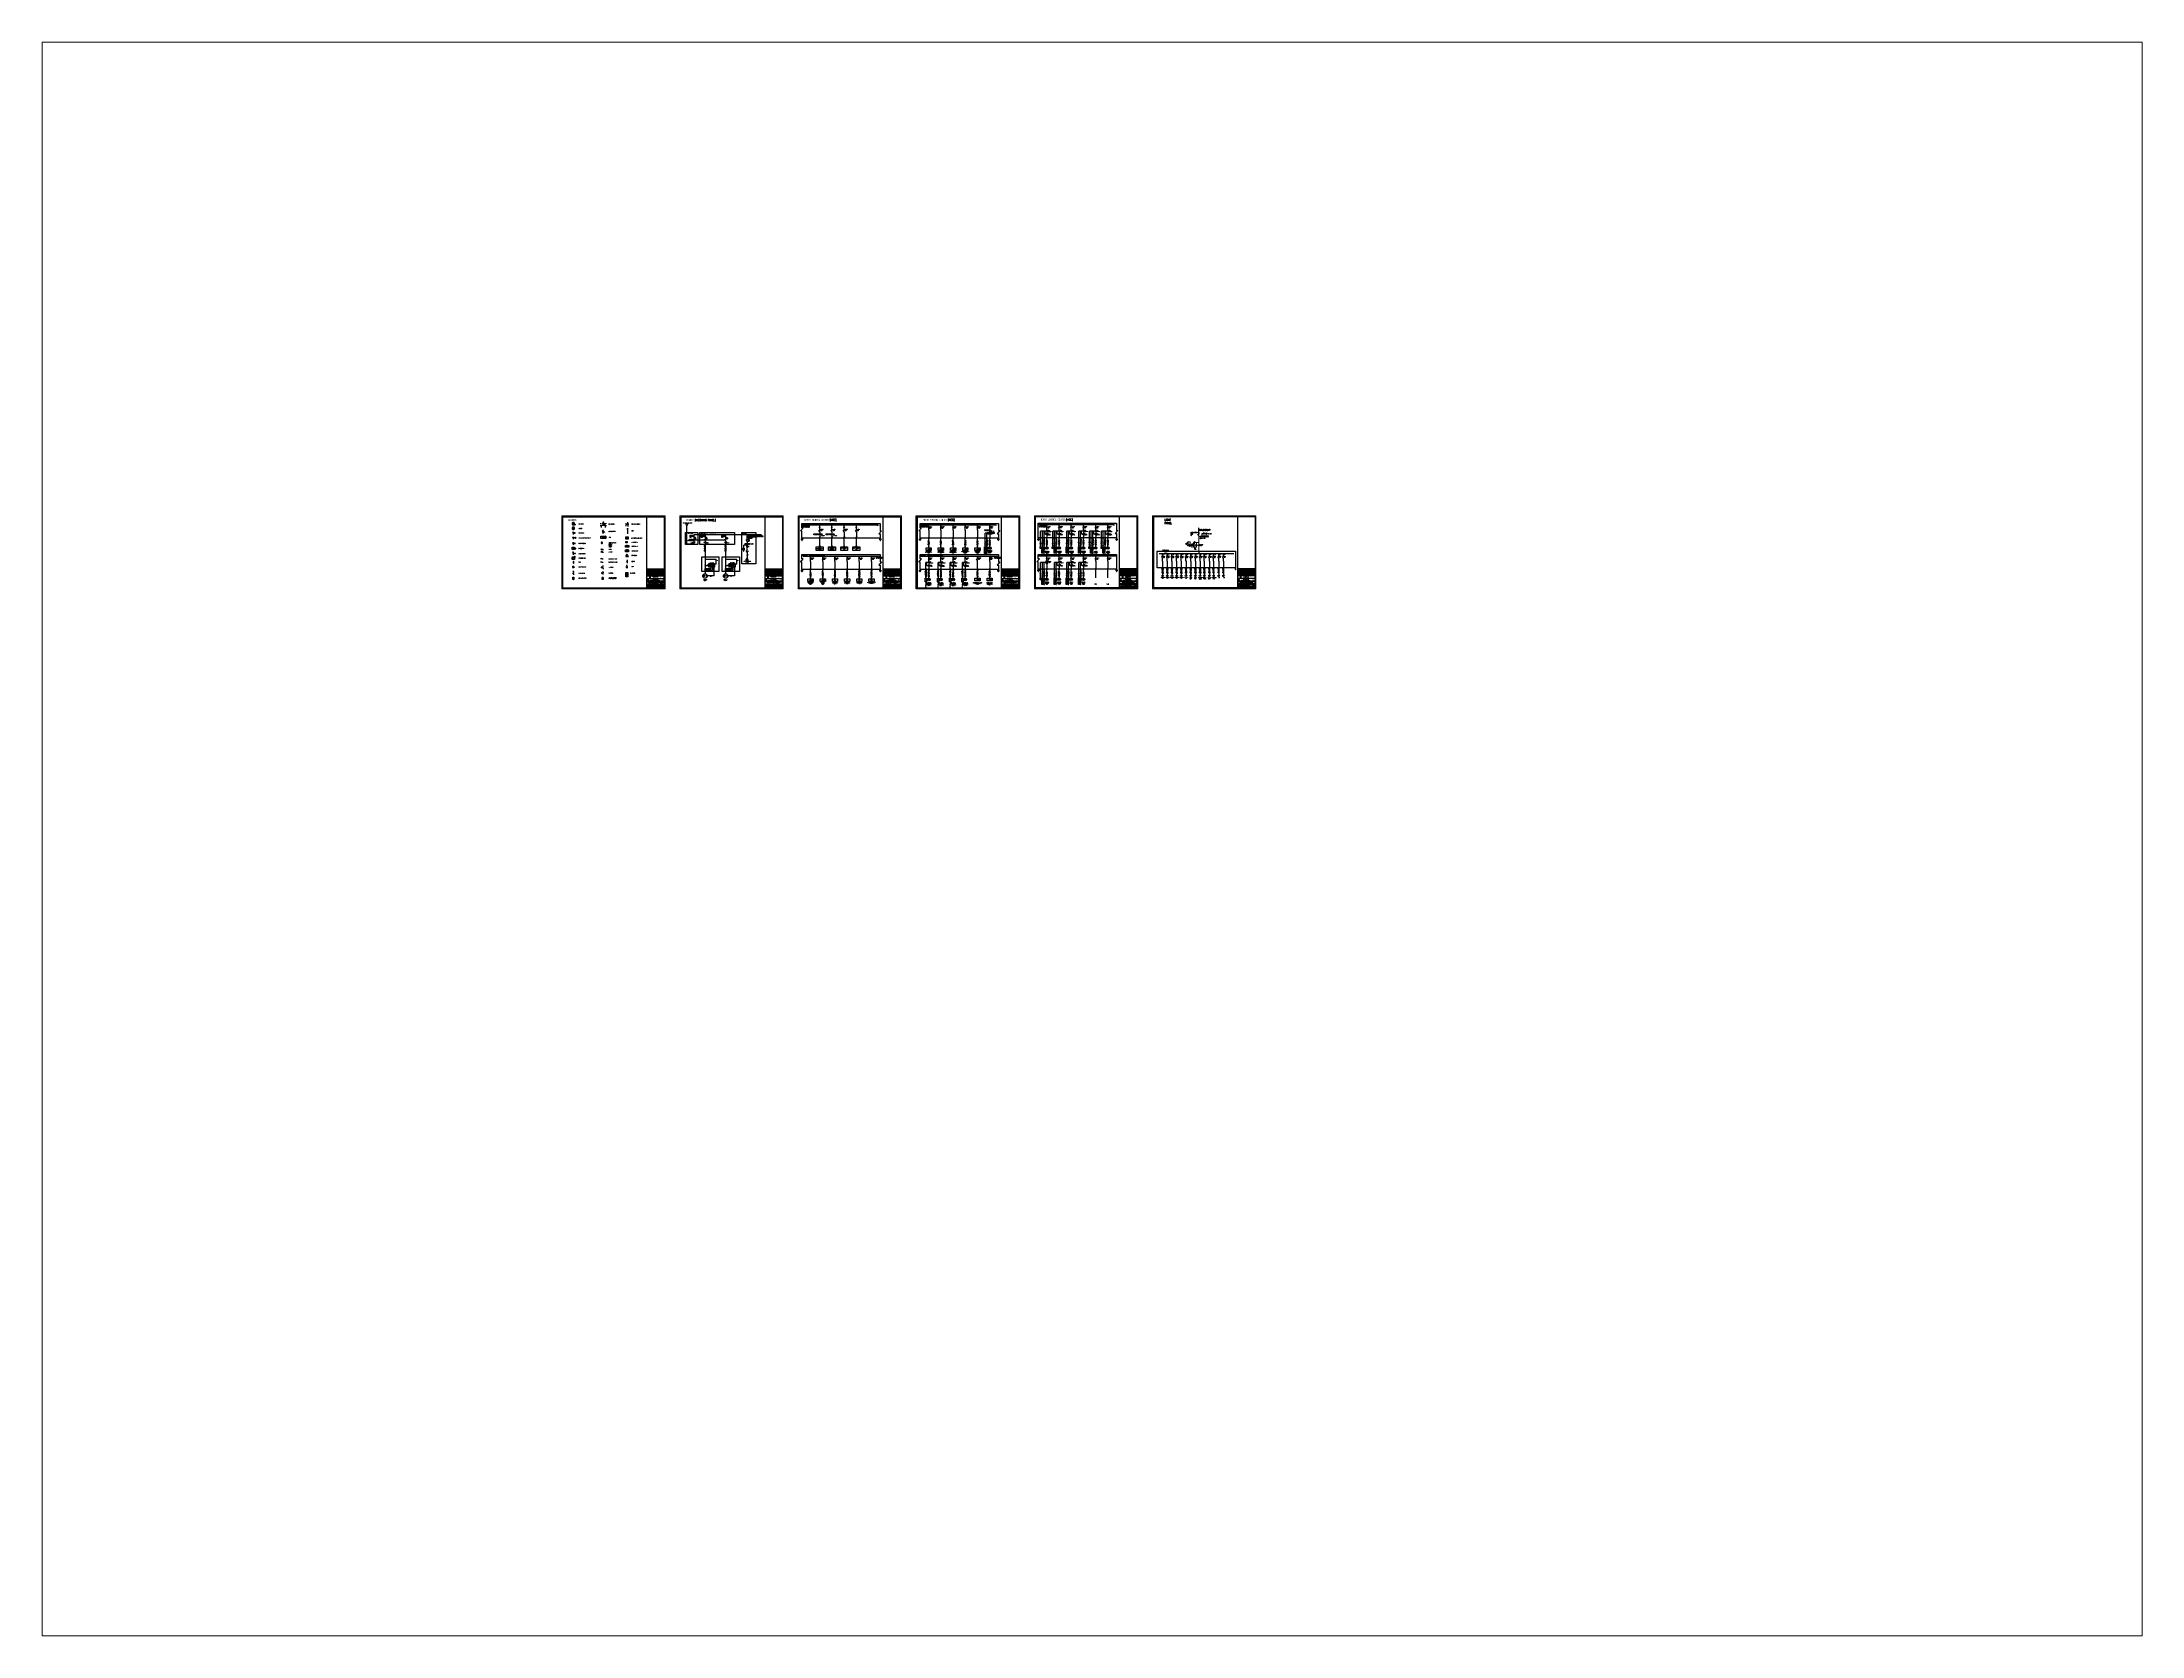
# Paper-space layout 'Layout1' of a CAD drawing. Header units: millimetres. Extents: x 26 to 231, y 20 to 176.
# The model-space entities are those that its viewports show. They can reach past a viewport. Long polylines and large blocks are cut down to what shows.
import ezdxf
from ezdxf.enums import TextEntityAlignment as Align

# ---------------------------------------------------------------- set-up
doc = ezdxf.new("R2010")
doc.units = ezdxf.units.MM
doc.linetypes.add('DASH', pattern=[0.35, 0.25, -0.1])
doc.linetypes.add('JIS_02_0.7', pattern=[1.35, 0.75, -0.6])
for name, color, linetype in [('Default', 7, 'Continuous'), ('ELECTRICAL', 7, 'Continuous'), ('FREE-TEXT', 7, 'Continuous'), ('Label', 7, 'Continuous'), ('LGT1', 7, 'Continuous'), ('SldLayer', 7, 'Continuous'), ('TEG BORDER', 7, 'Continuous')]:
    doc.layers.add(name, color=color, linetype=linetype)
doc.layers.add('H', color=7, linetype='Continuous', lineweight=100)
doc.styles.add('1', font='txt.shx')
doc.styles.add('HZTXT', font='simplexs.shx', dxfattribs={"width": 0.7, "bigfont": 'hztxt.shx'})
doc.styles.add('ROMANS', font='txt.shx', dxfattribs={"width": 0.85})
doc.styles.get("Standard").update_dxf_attribs({"font": 'romanc.SHX', "width": 0.75, "bigfont": 'hztxt.shx'})
doc.styles.add('TEG BORDER', font='txt_qlt.shx', dxfattribs={"width": 0.7, "bigfont": 'hztxt.shx'})
pattern_1 = [(45, (-37351099.37, 2539369.67), (-100.0476437, 100.0476437), [])]

# ---------------------------------------------------------------- blocks, each defined once
blk = doc.blocks.new('*U11')
at = {"layer": 'H', "color": 0, "linetype": 'Continuous'}
blk.add_solid([(187.2, 432.4), (186.9, 432.4), (187.2, 432.5)], dxfattribs=at)
blk = doc.blocks.new('*U12')
at = {"layer": 'H', "color": 0, "linetype": 'Continuous'}
blk.add_solid([(187.2, 432.4), (187.2, 432.5), (187.6, 432.4)], dxfattribs=at)
blk = doc.blocks.new('*U13')
at = {"layer": 'H', "color": 0, "linetype": 'Continuous'}
blk.add_solid([(187.2, 432.1), (187.2, 432.4), (187.9, 432.1)], dxfattribs=at)
blk = doc.blocks.new('*U14')
at = {"layer": 'H', "color": 0, "linetype": 'Continuous'}
for points in [[(187.6, 432.2), (187.2, 432.4), (187.6, 432.4)], [(187.6, 432.2), (187.6, 432.4), (187.9, 432.1)]]:
    blk.add_solid(points, dxfattribs=at)
blk = doc.blocks.new('*U15')
at = {"layer": 'H', "color": 0, "linetype": 'Continuous'}
for points in [[(186.9, 432.1), (186.6, 432.1), (186.9, 432.4)], [(186.9, 432.1), (186.9, 432.4), (187.2, 432.1)]]:
    blk.add_solid(points, dxfattribs=at)
blk = doc.blocks.new('*U16')
at = {"layer": 'H', "color": 0, "linetype": 'Continuous'}
blk.add_solid([(187.2, 432.1), (186.9, 432.4), (187.2, 432.4)], dxfattribs=at)
blk = doc.blocks.new('*U17')
at = {"layer": 'H', "color": 0, "linetype": 'Continuous'}
blk.add_solid([(187.2, 431.7), (187.2, 432.1), (188, 431.7)], dxfattribs=at)
blk = doc.blocks.new('*U18')
at = {"layer": 'H', "color": 0, "linetype": 'Continuous'}
for points in [[(187.9, 431.8), (187.2, 432.1), (187.9, 432.1)], [(187.9, 431.8), (187.9, 432.1), (188, 431.7)]]:
    blk.add_solid(points, dxfattribs=at)
blk = doc.blocks.new('*U19')
at = {"layer": 'H', "color": 0, "linetype": 'Continuous'}
for points in [[(186.6, 431.7), (186.5, 431.7), (186.6, 432.1)], [(186.6, 431.7), (186.6, 432.1), (187.2, 431.7)]]:
    blk.add_solid(points, dxfattribs=at)
blk = doc.blocks.new('*U20')
at = {"layer": 'H', "color": 0, "linetype": 'Continuous'}
blk.add_solid([(187.2, 431.7), (186.6, 432.1), (187.2, 432.1)], dxfattribs=at)
blk = doc.blocks.new('*U21')
at = {"layer": 'H', "color": 0, "linetype": 'Continuous'}
for points in [[(186.6, 431.3), (186.5, 431.7), (186.6, 431.7)], [(186.6, 431.3), (186.6, 431.7), (187.9, 431.3)]]:
    blk.add_solid(points, dxfattribs=at)
blk = doc.blocks.new('*U22')
at = {"layer": 'H', "color": 0, "linetype": 'Continuous'}
for points in [[(187.9, 431.3), (186.5, 431.7), (187.9, 431.7)], [(187.9, 431.3), (187.9, 431.7), (188, 431.7)]]:
    blk.add_solid(points, dxfattribs=at)
blk = doc.blocks.new('*U23')
at = {"layer": 'H', "color": 0, "linetype": 'Continuous'}
for points in [[(187.2, 430.9), (186.9, 431.1), (187.2, 431.1)], [(187.2, 430.9), (187.2, 431.1), (187.6, 431.1)]]:
    blk.add_solid(points, dxfattribs=at)
blk = doc.blocks.new('*U24')
at = {"layer": 'H', "color": 0, "linetype": 'Continuous'}
for points in [[(186.9, 431.1), (186.6, 431.3), (186.9, 431.3)], [(186.9, 431.1), (186.9, 431.3), (187.6, 431.1)]]:
    blk.add_solid(points, dxfattribs=at)
blk = doc.blocks.new('*U25')
at = {"layer": 'H', "color": 0, "linetype": 'Continuous'}
for points in [[(187.6, 431.1), (186.6, 431.3), (187.6, 431.3)], [(187.6, 431.1), (187.6, 431.3), (187.9, 431.3)]]:
    blk.add_solid(points, dxfattribs=at)
blk = doc.blocks.new('*U26')
at = {"layer": 'H', "color": 0, "linetype": 'Continuous'}
blk.add_solid([(184.1, 422.6), (183.9, 422.6), (184.1, 422.7)], dxfattribs=at)
blk = doc.blocks.new('*U27')
at = {"layer": 'H', "color": 0, "linetype": 'Continuous'}
blk.add_solid([(184.1, 422.6), (184.1, 422.7), (184.4, 422.6)], dxfattribs=at)
blk = doc.blocks.new('*U28')
at = {"layer": 'H', "color": 0, "linetype": 'Continuous'}
blk.add_solid([(184.1, 422.3), (184.1, 422.6), (184.5, 422.3)], dxfattribs=at)
blk = doc.blocks.new('*U29')
at = {"layer": 'H', "color": 0, "linetype": 'Continuous'}
for points in [[(184.4, 422.4), (184.1, 422.6), (184.4, 422.6)], [(184.4, 422.4), (184.4, 422.6), (184.5, 422.3)]]:
    blk.add_solid(points, dxfattribs=at)
blk = doc.blocks.new('*U30')
at = {"layer": 'H', "color": 0, "linetype": 'Continuous'}
for points in [[(183.9, 422.3), (183.7, 422.3), (183.9, 422.6)], [(183.9, 422.3), (183.9, 422.6), (184.1, 422.3)]]:
    blk.add_solid(points, dxfattribs=at)
blk = doc.blocks.new('*U31')
at = {"layer": 'H', "color": 0, "linetype": 'Continuous'}
blk.add_solid([(184.1, 422.3), (183.9, 422.6), (184.1, 422.6)], dxfattribs=at)
blk = doc.blocks.new('*U32')
at = {"layer": 'H', "color": 0, "linetype": 'Continuous'}
for points in [[(184.1, 421.9), (183.9, 422.1), (184.1, 422.1)], [(184.1, 421.9), (184.1, 422.1), (184.4, 422.1)]]:
    blk.add_solid(points, dxfattribs=at)
blk = doc.blocks.new('*U33')
at = {"layer": 'H', "color": 0, "linetype": 'Continuous'}
for points in [[(183.9, 422.1), (183.7, 422.3), (183.9, 422.3)], [(183.9, 422.1), (183.9, 422.3), (184.4, 422.1)]]:
    blk.add_solid(points, dxfattribs=at)
blk = doc.blocks.new('*U34')
at = {"layer": 'H', "color": 0, "linetype": 'Continuous'}
for points in [[(184.4, 422.1), (183.7, 422.3), (184.4, 422.3)], [(184.4, 422.1), (184.4, 422.3), (184.5, 422.3)]]:
    blk.add_solid(points, dxfattribs=at)
blk = doc.blocks.new('*U35')
at = {"layer": 'H', "color": 0, "linetype": 'Continuous'}
blk.add_solid([(191.6, 422.5), (191.3, 422.5), (191.6, 422.6)], dxfattribs=at)
blk = doc.blocks.new('*U36')
at = {"layer": 'H', "color": 0, "linetype": 'Continuous'}
blk.add_solid([(191.6, 422.5), (191.6, 422.6), (191.8, 422.5)], dxfattribs=at)
blk = doc.blocks.new('*U37')
at = {"layer": 'H', "color": 0, "linetype": 'Continuous'}
blk.add_solid([(191.6, 422.2), (191.6, 422.5), (191.9, 422.2)], dxfattribs=at)
blk = doc.blocks.new('*U38')
at = {"layer": 'H', "color": 0, "linetype": 'Continuous'}
for points in [[(191.8, 422.3), (191.6, 422.5), (191.8, 422.5)], [(191.8, 422.3), (191.8, 422.5), (191.9, 422.2)]]:
    blk.add_solid(points, dxfattribs=at)
blk = doc.blocks.new('*U39')
at = {"layer": 'H', "color": 0, "linetype": 'Continuous'}
for points in [[(191.3, 422.2), (191.2, 422.2), (191.3, 422.5)], [(191.3, 422.2), (191.3, 422.5), (191.6, 422.2)]]:
    blk.add_solid(points, dxfattribs=at)
blk = doc.blocks.new('*U40')
at = {"layer": 'H', "color": 0, "linetype": 'Continuous'}
blk.add_solid([(191.6, 422.2), (191.3, 422.5), (191.6, 422.5)], dxfattribs=at)
blk = doc.blocks.new('*U41')
at = {"layer": 'H', "color": 0, "linetype": 'Continuous'}
for points in [[(191.6, 421.8), (191.3, 422), (191.6, 422)], [(191.6, 421.8), (191.6, 422), (191.8, 422)]]:
    blk.add_solid(points, dxfattribs=at)
blk = doc.blocks.new('*U42')
at = {"layer": 'H', "color": 0, "linetype": 'Continuous'}
for points in [[(191.3, 422), (191.2, 422.2), (191.3, 422.2)], [(191.3, 422), (191.3, 422.2), (191.8, 422)]]:
    blk.add_solid(points, dxfattribs=at)
blk = doc.blocks.new('*U43')
at = {"layer": 'H', "color": 0, "linetype": 'Continuous'}
for points in [[(191.8, 422), (191.2, 422.2), (191.8, 422.2)], [(191.8, 422), (191.8, 422.2), (191.9, 422.2)]]:
    blk.add_solid(points, dxfattribs=at)
blk = doc.blocks.new('*U44')
at = {"layer": 'H', "color": 0, "linetype": 'Continuous'}
for points in [[(50.1, 423.5), (49.4, 424), (50.1, 424)], [(50.1, 423.5), (50.1, 424), (50.8, 424)]]:
    blk.add_solid(points, dxfattribs=at)
blk = doc.blocks.new('*U45')
at = {"layer": 'H', "color": 0, "linetype": 'Continuous'}
blk.add_solid([(198.6, 359.2), (175.1, 359.2), (198.6, 370)], dxfattribs=at)
blk = doc.blocks.new('SINOPEC LOGO')
at = {"layer": 'TEG BORDER'}
h = blk.add_hatch(color=5, dxfattribs=at)
h.dxf.hatch_style = 1
edge = h.paths.add_edge_path()
edge.add_spline(control_points=[(-5, -2), (-5, -2), (-5, -2), (-5, -2)], knot_values=[0.371345, 0.371345, 0.371345, 0.371345, 0.382142, 0.382142, 0.382142, 0.382142], degree=3, periodic=0)
edge.add_spline(control_points=[(-5, -2), (-5, -1), (-5, -1), (-4, -1)], knot_values=[0.382142, 0.382142, 0.382142, 0.382142, 0.396572, 0.396572, 0.396572, 0.396572], degree=3, periodic=0)
edge.add_spline(control_points=[(-4, -1), (-4, -1), (-4, -1), (-4, -1)], knot_values=[0.396572, 0.396572, 0.396572, 0.396572, 0.406779, 0.406779, 0.406779, 0.406779], degree=3, periodic=0)
edge.add_spline(control_points=[(-4, -1), (-4, -1), (-4, -1), (-4, 0)], knot_values=[0.406779, 0.406779, 0.406779, 0.406779, 0.413478, 0.413478, 0.413478, 0.413478], degree=3, periodic=0)
edge.add_spline(control_points=[(-4, 0), (-4, 0), (-4, 0), (-4, 0)], knot_values=[0.413478, 0.413478, 0.413478, 0.413478, 0.413739, 0.413739, 0.413739, 0.413739], degree=3, periodic=0)
edge.add_spline(control_points=[(-4, 0), (-4, 0), (-4, 0), (-4, 0)], knot_values=[0.413739, 0.413739, 0.413739, 0.413739, 0.416897, 0.416897, 0.416897, 0.416897], degree=3, periodic=0)
edge.add_spline(control_points=[(-4, 0), (-4, 0), (-4, -1), (-4, -1)], knot_values=[0.416897, 0.416897, 0.416897, 0.416897, 0.424496, 0.424496, 0.424496, 0.424496], degree=3, periodic=0)
edge.add_spline(control_points=[(-4, -1), (-4, -1), (-5, -1), (-5, -1)], knot_values=[0.424496, 0.424496, 0.424496, 0.424496, 0.435746, 0.435746, 0.435746, 0.435746], degree=3, periodic=0)
edge.add_spline(control_points=[(-5, -1), (-5, -1), (-5, -1), (-5, -2)], knot_values=[0.435746, 0.435746, 0.435746, 0.435746, 0.450513, 0.450513, 0.450513, 0.450513], degree=3, periodic=0)
edge.add_spline(control_points=[(-5, -2), (-6, -2), (-6, -2), (-6, -2)], knot_values=[0.450513, 0.450513, 0.450513, 0.450513, 0.462599, 0.462599, 0.462599, 0.462599], degree=3, periodic=0)
edge.add_spline(control_points=[(-6, -2), (-6, -2), (-6, -3), (-6, -3)], knot_values=[0.462599, 0.462599, 0.462599, 0.462599, 0.473591, 0.473591, 0.473591, 0.473591], degree=3, periodic=0)
edge.add_spline(control_points=[(-6, -3), (-6, -3), (-6, -3), (-6, -3)], knot_values=[0.473591, 0.473591, 0.473591, 0.473591, 0.480902, 0.480902, 0.480902, 0.480902], degree=3, periodic=0)
edge.add_spline(control_points=[(-6, -3), (-6, -3), (-6, -4), (-6, -4)], knot_values=[0.480902, 0.480902, 0.480902, 0.480902, 0.489947, 0.489947, 0.489947, 0.489947], degree=3, periodic=0)
edge.add_spline(control_points=[(-6, -4), (-6, -4), (-6, -4), (-6, -4)], knot_values=[0.489947, 0.489947, 0.489947, 0.489947, 0.494785, 0.494785, 0.494785, 0.494785], degree=3, periodic=0)
edge.add_spline(control_points=[(-6, -4), (-6, -4), (-6, -4), (-6, -4)], knot_values=[0.494785, 0.494785, 0.494785, 0.494785, 0.5, 0.5, 0.5, 0.5], degree=3, periodic=0)
edge.add_spline(control_points=[(-6, -4), (-6, -4), (-6, -4), (-5, -4)], knot_values=[0.5, 0.5, 0.5, 0.5, 0.551101, 0.551101, 0.551101, 0.551101], degree=3, periodic=0)
edge.add_spline(control_points=[(-5, -4), (-5, -4), (-5, -5), (-5, -5)], knot_values=[0.551101, 0.551101, 0.551101, 0.551101, 0.609581, 0.609581, 0.609581, 0.609581], degree=3, periodic=0)
edge.add_spline(control_points=[(-5, -5), (-5, -5), (-5, -5), (-5, -5)], knot_values=[0.609581, 0.609581, 0.609581, 0.609581, 0.65984, 0.65984, 0.65984, 0.65984], degree=3, periodic=0)
edge.add_spline(control_points=[(-5, -5), (-5, -5), (-5, -5), (-5, -5)], knot_values=[0.65984, 0.65984, 0.65984, 0.65984, 0.674235, 0.674235, 0.674235, 0.674235], degree=3, periodic=0)
edge.add_spline(control_points=[(-5, -5), (-5, -5), (-5, -5), (-5, -5)], knot_values=[0.674235, 0.674235, 0.674235, 0.674235, 0.716277, 0.716277, 0.716277, 0.716277], degree=3, periodic=0)
edge.add_spline(control_points=[(-5, -5), (-5, -5), (-5, -6), (-5, -6)], knot_values=[0.716277, 0.716277, 0.716277, 0.716277, 0.754274, 0.754274, 0.754274, 0.754274], degree=3, periodic=0)
edge.add_spline(control_points=[(-5, -6), (-5, -6), (-5, -6), (-5, -6)], knot_values=[0.754274, 0.754274, 0.754274, 0.754274, 0.793996, 0.793996, 0.793996, 0.793996], degree=3, periodic=0)
edge.add_spline(control_points=[(-5, -6), (-5, -6), (-5, -6), (-5, -6)], knot_values=[0.793996, 0.793996, 0.793996, 0.793996, 0.817301, 0.817301, 0.817301, 0.817301], degree=3, periodic=0)
edge.add_spline(control_points=[(-5, -6), (-5, -6), (-5, -6), (-6, -6)], knot_values=[0.817301, 0.817301, 0.817301, 0.817301, 0.849908, 0.849908, 0.849908, 0.849908], degree=3, periodic=0)
edge.add_spline(control_points=[(-6, -6), (-6, -6), (-6, -6), (-6, -6)], knot_values=[0.849908, 0.849908, 0.849908, 0.849908, 0.852511, 0.852511, 0.852511, 0.852511], degree=3, periodic=0)
edge.add_spline(control_points=[(-6, -6), (-6, -6), (-6, -6), (-6, -7)], knot_values=[0.852511, 0.852511, 0.852511, 0.852511, 0.999992, 0.999992, 0.999992, 0.999992], degree=3, periodic=0)
edge.add_spline(control_points=[(-6, -7), (-6, -7), (-5, -7), (-4, -7)], knot_values=[0.000011, 0.000011, 0.000011, 0.000011, 0.282273, 0.282273, 0.282273, 0.282273], degree=3, periodic=0)
edge.add_spline(control_points=[(-4, -7), (-4, -6), (-4, -6), (-4, -6)], knot_values=[0.282273, 0.282273, 0.282273, 0.282273, 0.286842, 0.286842, 0.286842, 0.286842], degree=3, periodic=0)
edge.add_spline(control_points=[(-4, -6), (-4, -6), (-4, -6), (-4, -6)], knot_values=[0.286842, 0.286842, 0.286842, 0.286842, 0.292521, 0.292521, 0.292521, 0.292521], degree=3, periodic=0)
edge.add_spline(control_points=[(-4, -6), (-4, -6), (-4, -6), (-4, -6)], knot_values=[0.292521, 0.292521, 0.292521, 0.292521, 0.296552, 0.296552, 0.296552, 0.296552], degree=3, periodic=0)
edge.add_spline(control_points=[(-4, -6), (-4, -6), (-4, -6), (-4, -6)], knot_values=[0.296552, 0.296552, 0.296552, 0.296552, 0.299454, 0.299454, 0.299454, 0.299454], degree=3, periodic=0)
edge.add_spline(control_points=[(-4, -6), (-4, -6), (-4, -6), (-4, -5)], knot_values=[0.299454, 0.299454, 0.299454, 0.299454, 0.303521, 0.303521, 0.303521, 0.303521], degree=3, periodic=0)
edge.add_spline(control_points=[(-4, -5), (-4, -5), (-4, -5), (-4, -5)], knot_values=[0.303521, 0.303521, 0.303521, 0.303521, 0.308536, 0.308536, 0.308536, 0.308536], degree=3, periodic=0)
edge.add_spline(control_points=[(-4, -5), (-4, -5), (-4, -5), (-4, -5)], knot_values=[0.308536, 0.308536, 0.308536, 0.308536, 0.313509, 0.313509, 0.313509, 0.313509], degree=3, periodic=0)
edge.add_spline(control_points=[(-4, -5), (-4, -5), (-4, -5), (-4, -5)], knot_values=[0.313509, 0.313509, 0.313509, 0.313509, 0.319885, 0.319885, 0.319885, 0.319885], degree=3, periodic=0)
edge.add_spline(control_points=[(-4, -5), (-4, -4), (-4, -4), (-5, -4)], knot_values=[0.319885, 0.319885, 0.319885, 0.319885, 0.329467, 0.329467, 0.329467, 0.329467], degree=3, periodic=0)
edge.add_spline(control_points=[(-5, -4), (-5, -4), (-5, -4), (-5, -4)], knot_values=[0.329467, 0.329467, 0.329467, 0.329467, 0.336554, 0.336554, 0.336554, 0.336554], degree=3, periodic=0)
edge.add_spline(control_points=[(-5, -4), (-5, -4), (-5, -4), (-5, -4)], knot_values=[0.336554, 0.336554, 0.336554, 0.336554, 0.341408, 0.341408, 0.341408, 0.341408], degree=3, periodic=0)
edge.add_spline(control_points=[(-5, -4), (-5, -4), (-5, -4), (-5, -4)], knot_values=[0.341408, 0.341408, 0.341408, 0.341408, 0.34417, 0.34417, 0.34417, 0.34417], degree=3, periodic=0)
edge.add_spline(control_points=[(-5, -4), (-5, -4), (-5, -4), (-6, -4)], knot_values=[0.34417, 0.34417, 0.34417, 0.34417, 0.347829, 0.347829, 0.347829, 0.347829], degree=3, periodic=0)
edge.add_spline(control_points=[(-6, -4), (-6, -4), (-6, -3), (-6, -3)], knot_values=[0.347829, 0.347829, 0.347829, 0.347829, 0.352673, 0.352673, 0.352673, 0.352673], degree=3, periodic=0)
edge.add_spline(control_points=[(-6, -3), (-6, -3), (-6, -3), (-6, -3)], knot_values=[0.352673, 0.352673, 0.352673, 0.352673, 0.357934, 0.357934, 0.357934, 0.357934], degree=3, periodic=0)
edge.add_spline(control_points=[(-6, -3), (-6, -3), (-6, -3), (-5, -3)], knot_values=[0.357934, 0.357934, 0.357934, 0.357934, 0.363394, 0.363394, 0.363394, 0.363394], degree=3, periodic=0)
edge.add_spline(control_points=[(-5, -3), (-5, -3), (-5, -2), (-5, -2)], knot_values=[0.363394, 0.363394, 0.363394, 0.363394, 0.371345, 0.371345, 0.371345, 0.371345], degree=3, periodic=0)
edge = h.paths.add_edge_path()
edge.add_spline(control_points=[(-3, 5), (-3, 5), (-3, 5), (-3, 5)], knot_values=[0.543406, 0.543406, 0.543406, 0.543406, 0.666667, 0.666667, 0.666667, 0.666667], degree=3, periodic=0)
edge.add_arc((0, 0), 5.59, 121.7925, 122.2511)
edge.add_spline(control_points=[(-3, 5), (-3, 5), (-3, 5), (-3, 5)], knot_values=[0.333333, 0.333333, 0.333333, 0.333333, 0.518447, 0.518447, 0.518447, 0.518447], degree=3, periodic=0)
edge.add_spline(control_points=[(-3, 5), (-3, 1), (-3, -3), (-3, -7)], knot_values=[0.222222, 0.222222, 0.222222, 0.222222, 0.333333, 0.333333, 0.333333, 0.333333], degree=3, periodic=0)
edge.add_spline(control_points=[(-3, -7), (-3, -7), (-3, -7), (-3, -7)], knot_values=[0.111111, 0.111111, 0.111111, 0.111111, 0.222222, 0.222222, 0.222222, 0.222222], degree=3, periodic=0)
edge.add_spline(control_points=[(-3, -7), (-3, -3), (-3, 1), (-3, 5)], knot_values=[0, 0, 0, 0, 0.111111, 0.111111, 0.111111, 0.111111], degree=3, periodic=0)
edge = h.paths.add_edge_path()
edge.add_spline(control_points=[(-1, 6), (-1, 6), (-1, 6), (-1, 6)], knot_values=[0.681752, 0.681752, 0.681752, 0.681752, 0.714286, 0.714286, 0.714286, 0.714286], degree=3, periodic=0)
edge.add_arc((0, 0), 5.59, 101.5097, 104.1388)
edge.add_spline(control_points=[(-1, 6), (-1, 6), (-2, 6), (-2, 6)], knot_values=[0.571429, 0.571429, 0.571429, 0.571429, 0.608101, 0.608101, 0.608101, 0.608101], degree=3, periodic=0)
edge.add_spline(control_points=[(-2, 6), (-2, 4), (-2, 2), (-2, 1)], knot_values=[0.428571, 0.428571, 0.428571, 0.428571, 0.571429, 0.571429, 0.571429, 0.571429], degree=3, periodic=0)
edge.add_spline(control_points=[(-2, 1), (-2, 2), (-2, 4), (-2, 5), (-2, 5), (-2, 5), (-2, 5)], knot_values=[0.285713, 0.285713, 0.285713, 0.285713, 0.357142, 0.357142, 0.357142, 0.428571, 0.428571, 0.428571, 0.428571], degree=3, periodic=0)
edge.add_spline(control_points=[(-2, 5), (-2, 5), (-2, 5), (-2, 5)], knot_values=[0.897424, 0.897424, 0.897424, 0.897424, 0.985753, 0.985753, 0.985753, 0.985753], degree=3, periodic=0)
edge.add_spline(control_points=[(-2, 5), (-2, 5), (-2, 5), (-2, 5)], knot_values=[0.256407, 0.256407, 0.256407, 0.256407, 0.283679, 0.283679, 0.283679, 0.283679], degree=3, periodic=0)
edge.add_spline(control_points=[(-2, 5), (-2, 5), (-2, 5), (-2, 5)], knot_values=[0.897424, 0.897424, 0.897424, 0.897424, 0.985753, 0.985753, 0.985753, 0.985753], degree=3, periodic=0)
edge.add_spline(control_points=[(-2, 5), (-2, 5), (-2, 5), (-2, 5)], knot_values=[0.243846, 0.243846, 0.243846, 0.243846, 0.256407, 0.256407, 0.256407, 0.256407], degree=3, periodic=0)
edge.add_arc((0, 0), 5.59, 111.7307, 114.3567)
edge.add_spline(control_points=[(-2, 5), (-2, 5), (-2, 5), (-2, 5)], knot_values=[0.181722, 0.181722, 0.181722, 0.181722, 0.220586, 0.220586, 0.220586, 0.220586], degree=3, periodic=0)
edge.add_spline(control_points=[(-2, 5), (-2, 5), (-2, 5), (-3, 5), (-3, 5), (-3, 5), (-3, 5)], knot_values=[0.142854, 0.142854, 0.142854, 0.142854, 0.162288, 0.162288, 0.162288, 0.181722, 0.181722, 0.181722, 0.181722], degree=3, periodic=0)
edge.add_spline(control_points=[(-3, 5), (-3, 5), (-3, 5), (-3, 5)], knot_values=[0.142764, 0.142764, 0.142764, 0.142764, 0.142787, 0.142787, 0.142787, 0.142787], degree=3, periodic=0)
edge.add_spline(control_points=[(-3, 5), (-3, 5), (-3, 5), (-3, 5)], knot_values=[0.142671, 0.142671, 0.142671, 0.142671, 0.142718, 0.142718, 0.142718, 0.142718], degree=3, periodic=0)
edge.add_spline(control_points=[(-3, 5), (-3, 5), (-3, 5), (-3, 5)], knot_values=[0.142578, 0.142578, 0.142578, 0.142578, 0.142671, 0.142671, 0.142671, 0.142671], degree=3, periodic=0)
edge.add_spline(control_points=[(-3, 5), (-3, 5), (-3, 5), (-3, 5)], knot_values=[0.142485, 0.142485, 0.142485, 0.142485, 0.142578, 0.142578, 0.142578, 0.142578], degree=3, periodic=0)
edge.add_spline(control_points=[(-3, 5), (-3, 5), (-3, 5), (-3, 5)], knot_values=[0.142299, 0.142299, 0.142299, 0.142299, 0.142485, 0.142485, 0.142485, 0.142485], degree=3, periodic=0)
edge.add_spline(control_points=[(-3, 5), (-3, 5), (-3, 5), (-3, 5)], knot_values=[0.142113, 0.142113, 0.142113, 0.142113, 0.142299, 0.142299, 0.142299, 0.142299], degree=3, periodic=0)
edge.add_spline(control_points=[(-3, 5), (-3, 5), (-3, 5), (-3, 5)], knot_values=[0.141741, 0.141741, 0.141741, 0.141741, 0.142113, 0.142113, 0.142113, 0.142113], degree=3, periodic=0)
edge.add_spline(control_points=[(-3, 5), (-3, 5), (-3, 5), (-3, 5)], knot_values=[0.140625, 0.140625, 0.140625, 0.140625, 0.141741, 0.141741, 0.141741, 0.141741], degree=3, periodic=0)
edge.add_spline(control_points=[(-3, 5), (-3, 5), (-3, 5), (-3, 5)], knot_values=[0.139881, 0.139881, 0.139881, 0.139881, 0.140625, 0.140625, 0.140625, 0.140625], degree=3, periodic=0)
edge.add_spline(control_points=[(-3, 5), (-3, 4), (-3, 4), (-3, 4)], knot_values=[0.138393, 0.138393, 0.138393, 0.138393, 0.139881, 0.139881, 0.139881, 0.139881], degree=3, periodic=0)
edge.add_spline(control_points=[(-3, 4), (-3, 4), (-3, 4), (-3, 4)], knot_values=[0.136905, 0.136905, 0.136905, 0.136905, 0.138393, 0.138393, 0.138393, 0.138393], degree=3, periodic=0)
edge.add_spline(control_points=[(-3, 4), (-3, 4), (-3, 3), (-3, 3)], knot_values=[0.133929, 0.133929, 0.133929, 0.133929, 0.136905, 0.136905, 0.136905, 0.136905], degree=3, periodic=0)
edge.add_spline(control_points=[(-3, 3), (-3, 3), (-3, 3), (-3, 2)], knot_values=[0.130952, 0.130952, 0.130952, 0.130952, 0.133929, 0.133929, 0.133929, 0.133929], degree=3, periodic=0)
edge.add_spline(control_points=[(-3, 2), (-3, 2), (-3, 1), (-3, 1)], knot_values=[0.125, 0.125, 0.125, 0.125, 0.130952, 0.130952, 0.130952, 0.130952], degree=3, periodic=0)
edge.add_spline(control_points=[(-3, 1), (-3, 0), (-3, 0), (-3, -1)], knot_values=[0.119048, 0.119048, 0.119048, 0.119048, 0.125, 0.125, 0.125, 0.125], degree=3, periodic=0)
edge.add_spline(control_points=[(-3, -1), (-3, -2), (-3, -3), (-3, -4)], knot_values=[0.107143, 0.107143, 0.107143, 0.107143, 0.119048, 0.119048, 0.119048, 0.119048], degree=3, periodic=0)
edge.add_spline(control_points=[(-3, -4), (-3, -5), (-3, -6), (-3, -7), (-3, -7), (-3, -7), (-3, -7)], knot_values=[0.095237, 0.095237, 0.095237, 0.095237, 0.10119, 0.10119, 0.10119, 0.107143, 0.107143, 0.107143, 0.107143], degree=3, periodic=0)
edge.add_spline(control_points=[(-3, -7), (-3, -7), (-2, -7), (-2, -7)], knot_values=[0.093006, 0.093006, 0.093006, 0.093006, 0.094122, 0.094122, 0.094122, 0.094122], degree=3, periodic=0)
edge.add_spline(control_points=[(-2, -7), (-2, -7), (-2, -7), (-2, -7)], knot_values=[0.090774, 0.090774, 0.090774, 0.090774, 0.093006, 0.093006, 0.093006, 0.093006], degree=3, periodic=0)
edge.add_spline(control_points=[(-2, -7), (-2, -7), (-2, -7), (-2, -7)], knot_values=[0.08631, 0.08631, 0.08631, 0.08631, 0.090774, 0.090774, 0.090774, 0.090774], degree=3, periodic=0)
edge.add_spline(control_points=[(-2, -7), (-2, -7), (-2, -7), (-2, -7)], knot_values=[0.077381, 0.077381, 0.077381, 0.077381, 0.08631, 0.08631, 0.08631, 0.08631], degree=3, periodic=0)
edge.add_spline(control_points=[(-2, -7), (-2, -7), (-2, -7), (-2, -7)], knot_values=[0.059524, 0.059524, 0.059524, 0.059524, 0.077381, 0.077381, 0.077381, 0.077381], degree=3, periodic=0)
edge.add_spline(control_points=[(-2, -7), (-2, -7), (-2, -7), (-2, -7), (-2, -7), (-2, -7), (-2, -7)], knot_values=[0.047618, 0.047618, 0.047618, 0.047618, 0.053571, 0.053571, 0.053571, 0.059524, 0.059524, 0.059524, 0.059524], degree=3, periodic=0)
edge.add_spline(control_points=[(-2, -7), (-2, -7), (-2, -7), (-2, -7)], knot_values=[0.04734, 0.04734, 0.04734, 0.04734, 0.04748, 0.04748, 0.04748, 0.04748], degree=3, periodic=0)
edge.add_spline(control_points=[(-2, -7), (-2, -6), (-2, -6), (-2, -6)], knot_values=[0.047061, 0.047061, 0.047061, 0.047061, 0.047247, 0.047247, 0.047247, 0.047247], degree=3, periodic=0)
edge.add_spline(control_points=[(-2, -6), (-2, -6), (-2, -6), (-2, -6)], knot_values=[0.046503, 0.046503, 0.046503, 0.046503, 0.047061, 0.047061, 0.047061, 0.047061], degree=3, periodic=0)
edge.add_spline(control_points=[(-2, -6), (-2, -6), (-2, -6), (-2, -6)], knot_values=[0.045387, 0.045387, 0.045387, 0.045387, 0.046503, 0.046503, 0.046503, 0.046503], degree=3, periodic=0)
edge.add_spline(control_points=[(-2, -6), (-2, -6), (-2, -6), (-2, -6)], knot_values=[0.044643, 0.044643, 0.044643, 0.044643, 0.045387, 0.045387, 0.045387, 0.045387], degree=3, periodic=0)
edge.add_spline(control_points=[(-2, -6), (-2, -6), (-2, -6), (-2, -6)], knot_values=[0.043155, 0.043155, 0.043155, 0.043155, 0.044643, 0.044643, 0.044643, 0.044643], degree=3, periodic=0)
edge.add_spline(control_points=[(-2, -6), (-2, -6), (-2, -6), (-2, -6)], knot_values=[0.041667, 0.041667, 0.041667, 0.041667, 0.043155, 0.043155, 0.043155, 0.043155], degree=3, periodic=0)
edge.add_spline(control_points=[(-2, -6), (-2, -6), (-2, -6), (-2, -6)], knot_values=[0.03869, 0.03869, 0.03869, 0.03869, 0.041667, 0.041667, 0.041667, 0.041667], degree=3, periodic=0)
edge.add_spline(control_points=[(-2, -6), (-2, -6), (-2, -5), (-2, -5)], knot_values=[0.035714, 0.035714, 0.035714, 0.035714, 0.03869, 0.03869, 0.03869, 0.03869], degree=3, periodic=0)
edge.add_spline(control_points=[(-2, -5), (-2, -5), (-2, -5), (-2, -5)], knot_values=[0.029762, 0.029762, 0.029762, 0.029762, 0.035714, 0.035714, 0.035714, 0.035714], degree=3, periodic=0)
edge.add_spline(control_points=[(-2, -5), (-2, -4), (-2, -4), (-2, -4)], knot_values=[0.02381, 0.02381, 0.02381, 0.02381, 0.029762, 0.029762, 0.029762, 0.029762], degree=3, periodic=0)
edge.add_spline(control_points=[(-2, -4), (-2, -4), (-2, -3), (-2, -3)], knot_values=[0.011905, 0.011905, 0.011905, 0.011905, 0.02381, 0.02381, 0.02381, 0.02381], degree=3, periodic=0)
edge.add_spline(control_points=[(-2, -3), (-2, -2), (-2, -2), (-2, -2)], knot_values=[0, 0, 0, 0, 0.011905, 0.011905, 0.011905, 0.011905], degree=3, periodic=0)
edge.add_spline(control_points=[(-2, -2), (-2, -3), (-2, -5), (-2, -7)], knot_values=[0.857143, 0.857143, 0.857143, 0.857143, 1, 1, 1, 1], degree=3, periodic=0)
edge.add_spline(control_points=[(-2, -7), (-1, -7), (-1, -7), (-1, -7)], knot_values=[0.785714, 0.785714, 0.785714, 0.785714, 0.857143, 0.857143, 0.857143, 0.857143], degree=3, periodic=0)
edge.add_spline(control_points=[(-1, -7), (-1, -2), (-1, 2), (-1, 6)], knot_values=[0.714286, 0.714286, 0.714286, 0.714286, 0.785714, 0.785714, 0.785714, 0.785714], degree=3, periodic=0)
h.paths.add_polyline_path([(1, -4), (0, -4), (-1, -4), (-1, -6), (0, -7), (1, -6)])
h.paths.add_polyline_path([(0, -6), (0, -6), (0, -4), (0, -4)], flags=16)
h.paths.add_polyline_path([(2, -4), (2, -4), (1, -4), (1, -7), (1, -7), (1, -6), (2, -6), (2, -6)])
h.paths.add_polyline_path([(1, -4), (2, -4), (2, -6), (1, -6)], flags=16)
h.paths.add_polyline_path([(3, -5), (4, -5), (4, -5), (3, -5), (3, -4), (4, -4), (3, -4), (3, -4), (3, -6), (3, -6), (4, -6), (3, -6)])
h.paths.add_polyline_path([(5, -4), (5, -4), (5, -5), (6, -5), (6, -4), (5, -4), (4, -4), (4, -6), (5, -6), (6, -6), (6, -5), (5, -5), (5, -6), (5, -6)])
edge = h.paths.add_edge_path()
edge.add_spline(control_points=[(0, 0), (0, 0), (0, 0), (0, 0)], knot_values=[0.734322, 0.734322, 0.734322, 0.734322, 0.745713, 0.745713, 0.745713, 0.745713], degree=3, periodic=0)
edge.add_spline(control_points=[(0, 0), (0, 0), (0, 0), (0, 0)], knot_values=[0.745713, 0.745713, 0.745713, 0.745713, 0.752085, 0.752085, 0.752085, 0.752085], degree=3, periodic=0)
edge.add_spline(control_points=[(0, 0), (0, 0), (0, 0), (0, 0)], knot_values=[0.752085, 0.752085, 0.752085, 0.752085, 0.768, 0.768, 0.768, 0.768], degree=3, periodic=0)
edge.add_spline(control_points=[(0, 0), (0, 0), (0, 0), (0, 0)], knot_values=[0.768, 0.768, 0.768, 0.768, 0.79636, 0.79636, 0.79636, 0.79636], degree=3, periodic=0)
edge.add_spline(control_points=[(0, 0), (0, 0), (0, 0), (0, 0)], knot_values=[0.79636, 0.79636, 0.79636, 0.79636, 0.811282, 0.811282, 0.811282, 0.811282], degree=3, periodic=0)
edge.add_spline(control_points=[(0, 0), (0, 0), (0, 0), (0, 0)], knot_values=[0.819788, 0.819788, 0.819788, 0.819788, 0.839946, 0.839946, 0.839946, 0.839946], degree=3, periodic=0)
edge.add_spline(control_points=[(0, 0), (0, 0), (0, 0), (0, 0)], knot_values=[0.839946, 0.839946, 0.839946, 0.839946, 0.870707, 0.870707, 0.870707, 0.870707], degree=3, periodic=0)
edge.add_spline(control_points=[(0, 0), (0, 0), (0, 0), (0, 0)], knot_values=[0.870707, 0.870707, 0.870707, 0.870707, 0.91709, 0.91709, 0.91709, 0.91709], degree=3, periodic=0)
edge.add_spline(control_points=[(0, 0), (0, 0), (0, 0), (0, 0)], knot_values=[0.91709, 0.91709, 0.91709, 0.91709, 0.962009, 0.962009, 0.962009, 0.962009], degree=3, periodic=0)
edge.add_spline(control_points=[(0, 0), (0, 0), (0, 0), (0, 0)], knot_values=[0.962009, 0.962009, 0.962009, 0.962009, 0.98036, 0.98036, 0.98036, 0.98036], degree=3, periodic=0)
edge.add_spline(control_points=[(0, 0), (0, 0), (0, 0), (0, 0)], knot_values=[0.98036, 0.98036, 0.98036, 0.98036, 0.985079, 0.985079, 0.985079, 0.985079], degree=3, periodic=0)
edge.add_spline(control_points=[(0, 0), (0, 0), (0, 0), (0, 0)], knot_values=[0.985079, 0.985079, 0.985079, 0.985079, 1, 1, 1, 1], degree=3, periodic=0)
edge.add_spline(control_points=[(0, 0), (0, 0), (0, 0), (0, 0)], knot_values=[0, 0, 0, 0, 1, 1, 1, 1], degree=3, periodic=0)
edge.add_spline(control_points=[(0, 0), (0, 0), (0, 0), (0, 0)], knot_values=[0, 0, 0, 0, 0.028593, 0.028593, 0.028593, 0.028593], degree=3, periodic=0)
edge.add_spline(control_points=[(0, 0), (0, 0), (0, 0), (0, 0)], knot_values=[0.028593, 0.028593, 0.028593, 0.028593, 0.06903, 0.06903, 0.06903, 0.06903], degree=3, periodic=0)
edge.add_spline(control_points=[(0, 0), (0, 0), (0, 1), (0, 1)], knot_values=[0.06903, 0.06903, 0.06903, 0.06903, 0.112402, 0.112402, 0.112402, 0.112402], degree=3, periodic=0)
edge.add_spline(control_points=[(0, 1), (0, 1), (0, 1), (0, 1)], knot_values=[0.112402, 0.112402, 0.112402, 0.112402, 0.161853, 0.161853, 0.161853, 0.161853], degree=3, periodic=0)
edge.add_spline(control_points=[(0, 1), (0, 1), (0, 1), (0, 1)], knot_values=[0.161853, 0.161853, 0.161853, 0.161853, 0.21408, 0.21408, 0.21408, 0.21408], degree=3, periodic=0)
edge.add_spline(control_points=[(0, 1), (0, 1), (0, 1), (0, 1)], knot_values=[0.21408, 0.21408, 0.21408, 0.21408, 0.289586, 0.289586, 0.289586, 0.289586], degree=3, periodic=0)
edge.add_spline(control_points=[(0, 1), (0, 1), (0, 1), (0, 1)], knot_values=[0.289586, 0.289586, 0.289586, 0.289586, 0.354644, 0.354644, 0.354644, 0.354644], degree=3, periodic=0)
edge.add_spline(control_points=[(0, 1), (0, 1), (0, 1), (0, 1)], knot_values=[0.354644, 0.354644, 0.354644, 0.354644, 0.417438, 0.417438, 0.417438, 0.417438], degree=3, periodic=0)
edge.add_spline(control_points=[(0, 1), (0, 1), (0, 1), (0, 1)], knot_values=[0.417438, 0.417438, 0.417438, 0.417438, 0.490113, 0.490113, 0.490113, 0.490113], degree=3, periodic=0)
edge.add_spline(control_points=[(0, 1), (0, 1), (0, 1), (0, 1)], knot_values=[0.490113, 0.490113, 0.490113, 0.490113, 0.505797, 0.505797, 0.505797, 0.505797], degree=3, periodic=0)
edge.add_spline(control_points=[(0, 1), (0, 1), (0, 1), (0, 1)], knot_values=[0.517209, 0.517209, 0.517209, 0.517209, 0.545291, 0.545291, 0.545291, 0.545291], degree=3, periodic=0)
edge.add_spline(control_points=[(0, 1), (0, 1), (0, 1), (0, 1)], knot_values=[0.545291, 0.545291, 0.545291, 0.545291, 0.591333, 0.591333, 0.591333, 0.591333], degree=3, periodic=0)
edge.add_spline(control_points=[(0, 1), (0, 1), (0, 1), (0, 1)], knot_values=[0.591333, 0.591333, 0.591333, 0.591333, 0.744865, 0.744865, 0.744865, 0.744865], degree=3, periodic=0)
edge.add_spline(control_points=[(0, 1), (0, 1), (0, 1), (0, 1)], knot_values=[0.744865, 0.744865, 0.744865, 0.744865, 0.887653, 0.887653, 0.887653, 0.887653], degree=3, periodic=0)
edge.add_spline(control_points=[(0, 1), (0, 1), (0, 1), (0, 1)], knot_values=[0.887653, 0.887653, 0.887653, 0.887653, 0.944138, 0.944138, 0.944138, 0.944138], degree=3, periodic=0)
edge.add_spline(control_points=[(0, 1), (0, 1), (0, 1), (0, 1)], knot_values=[0.944138, 0.944138, 0.944138, 0.944138, 0.967277, 0.967277, 0.967277, 0.967277], degree=3, periodic=0)
edge.add_spline(control_points=[(0, 1), (0, 1), (0, 1), (0, 1)], knot_values=[0.967277, 0.967277, 0.967277, 0.967277, 1, 1, 1, 1], degree=3, periodic=0)
edge.add_spline(control_points=[(0, 1), (0, 1), (0, 1), (0, 1)], knot_values=[0, 0, 0, 0, 0.614818, 0.614818, 0.614818, 0.614818], degree=3, periodic=0)
edge.add_spline(control_points=[(0, 1), (0, 1), (0, 1), (0, 1)], knot_values=[0.614818, 0.614818, 0.614818, 0.614818, 1, 1, 1, 1], degree=3, periodic=0)
edge.add_line((0, 1), (0, 1))
edge.add_spline(control_points=[(0, 1), (0, 1), (0, 1), (0, 1)], knot_values=[0, 0, 0, 0, 0.27931, 0.27931, 0.27931, 0.27931], degree=3, periodic=0)
edge.add_spline(control_points=[(0, 1), (0, 1), (0, 1), (0, 1)], knot_values=[0.27931, 0.27931, 0.27931, 0.27931, 0.283237, 0.283237, 0.283237, 0.283237], degree=3, periodic=0)
edge.add_spline(control_points=[(0, 1), (0, 1), (0, 1), (0, 1)], knot_values=[0.283237, 0.283237, 0.283237, 0.283237, 0.2974, 0.2974, 0.2974, 0.2974], degree=3, periodic=0)
edge.add_spline(control_points=[(0, 1), (0, 0), (0, 0), (0, 0)], knot_values=[0.2974, 0.2974, 0.2974, 0.2974, 0.325725, 0.325725, 0.325725, 0.325725], degree=3, periodic=0)
edge.add_spline(control_points=[(0, 0), (0, 0), (0, 0), (0, 0)], knot_values=[0.325725, 0.325725, 0.325725, 0.325725, 0.361768, 0.361768, 0.361768, 0.361768], degree=3, periodic=0)
edge.add_spline(control_points=[(0, 0), (0, 0), (0, 0), (-1, 0)], knot_values=[0.361768, 0.361768, 0.361768, 0.361768, 0.438297, 0.438297, 0.438297, 0.438297], degree=3, periodic=0)
edge.add_spline(control_points=[(-1, 0), (-1, 0), (-1, 0), (-1, 0)], knot_values=[0.438297, 0.438297, 0.438297, 0.438297, 0.455863, 0.455863, 0.455863, 0.455863], degree=3, periodic=0)
edge.add_spline(control_points=[(-1, 0), (-1, 0), (-1, 0), (-1, 0)], knot_values=[0.455863, 0.455863, 0.455863, 0.455863, 0.469583, 0.469583, 0.469583, 0.469583], degree=3, periodic=0)
edge.add_spline(control_points=[(-1, 0), (-1, 0), (-1, 0), (-1, 0)], knot_values=[0.469583, 0.469583, 0.469583, 0.469583, 0.475917, 0.475917, 0.475917, 0.475917], degree=3, periodic=0)
edge.add_spline(control_points=[(-1, 0), (-1, 0), (-1, 0), (-1, 0)], knot_values=[0.475917, 0.475917, 0.475917, 0.475917, 0.48225, 0.48225, 0.48225, 0.48225], degree=3, periodic=0)
edge.add_spline(control_points=[(-1, 0), (-1, 0), (-1, 0), (-1, 0)], knot_values=[0.48225, 0.48225, 0.48225, 0.48225, 0.492935, 0.492935, 0.492935, 0.492935], degree=3, periodic=0)
edge.add_spline(control_points=[(-1, 0), (-1, 0), (-1, 0), (-1, 0)], knot_values=[0.492935, 0.492935, 0.492935, 0.492935, 0.521096, 0.521096, 0.521096, 0.521096], degree=3, periodic=0)
edge.add_spline(control_points=[(-1, 0), (-1, 0), (-1, 0), (-1, 0)], knot_values=[0.521096, 0.521096, 0.521096, 0.521096, 0.530556, 0.530556, 0.530556, 0.530556], degree=3, periodic=0)
edge.add_spline(control_points=[(-1, 0), (-1, 0), (-1, 0), (-1, 0)], knot_values=[0.530556, 0.530556, 0.530556, 0.530556, 0.548122, 0.548122, 0.548122, 0.548122], degree=3, periodic=0)
edge.add_spline(control_points=[(-1, 0), (-1, 0), (-1, 0), (-1, 0)], knot_values=[0.548122, 0.548122, 0.548122, 0.548122, 0.563131, 0.563131, 0.563131, 0.563131], degree=3, periodic=0)
edge.add_spline(control_points=[(-1, 0), (-1, 0), (-1, 0), (-1, 0)], knot_values=[0.563131, 0.563131, 0.563131, 0.563131, 0.579703, 0.579703, 0.579703, 0.579703], degree=3, periodic=0)
edge.add_spline(control_points=[(-1, 0), (-1, 0), (-1, 0), (-1, 0)], knot_values=[0.579703, 0.579703, 0.579703, 0.579703, 0.61976, 0.61976, 0.61976, 0.61976], degree=3, periodic=0)
edge.add_spline(control_points=[(-1, 0), (-1, 0), (-1, 0), (-1, 0)], knot_values=[0.61976, 0.61976, 0.61976, 0.61976, 0.656816, 0.656816, 0.656816, 0.656816], degree=3, periodic=0)
edge.add_spline(control_points=[(-1, 0), (-1, 0), (-1, 0), (-1, 0)], knot_values=[0.656816, 0.656816, 0.656816, 0.656816, 0.685788, 0.685788, 0.685788, 0.685788], degree=3, periodic=0)
edge.add_spline(control_points=[(-1, 0), (-1, 0), (-1, 0), (-1, 0)], knot_values=[0.685788, 0.685788, 0.685788, 0.685788, 0.726532, 0.726532, 0.726532, 0.726532], degree=3, periodic=0)
edge.add_spline(control_points=[(-1, 0), (-1, 0), (-1, 0), (-1, 0)], knot_values=[0.726532, 0.726532, 0.726532, 0.726532, 0.750999, 0.750999, 0.750999, 0.750999], degree=3, periodic=0)
edge.add_spline(control_points=[(-1, 0), (-1, 0), (-1, 0), (-1, 0)], knot_values=[0.750999, 0.750999, 0.750999, 0.750999, 0.775966, 0.775966, 0.775966, 0.775966], degree=3, periodic=0)
edge.add_spline(control_points=[(-1, 0), (-1, 0), (-1, 0), (-1, 0)], knot_values=[0.775966, 0.775966, 0.775966, 0.775966, 0.804562, 0.804562, 0.804562, 0.804562], degree=3, periodic=0)
edge.add_spline(control_points=[(-1, 0), (-1, 0), (-1, 0), (-1, 0)], knot_values=[0.804562, 0.804562, 0.804562, 0.804562, 0.832668, 0.832668, 0.832668, 0.832668], degree=3, periodic=0)
edge.add_spline(control_points=[(-1, 0), (-1, 0), (-1, 0), (-1, 0)], knot_values=[0.832668, 0.832668, 0.832668, 0.832668, 0.849968, 0.849968, 0.849968, 0.849968], degree=3, periodic=0)
edge.add_spline(control_points=[(-1, 0), (-1, 0), (-1, 0), (-1, 0)], knot_values=[0.849968, 0.849968, 0.849968, 0.849968, 0.871411, 0.871411, 0.871411, 0.871411], degree=3, periodic=0)
edge.add_spline(control_points=[(-1, 0), (-1, 0), (-1, 0), (-1, 0)], knot_values=[0.871411, 0.871411, 0.871411, 0.871411, 0.906279, 0.906279, 0.906279, 0.906279], degree=3, periodic=0)
edge.add_spline(control_points=[(-1, 0), (-1, 0), (-1, 0), (-1, 0)], knot_values=[0.906279, 0.906279, 0.906279, 0.906279, 0.944965, 0.944965, 0.944965, 0.944965], degree=3, periodic=0)
edge.add_spline(control_points=[(-1, 0), (-1, 0), (-1, 0), (-1, 0)], knot_values=[0.944965, 0.944965, 0.944965, 0.944965, 0.95282, 0.95282, 0.95282, 0.95282], degree=3, periodic=0)
edge.add_spline(control_points=[(-1, 0), (-1, 0), (-1, 0), (-1, 0)], knot_values=[0.963063, 0.963063, 0.963063, 0.963063, 0.973603, 0.973603, 0.973603, 0.973603], degree=3, periodic=0)
edge.add_spline(control_points=[(-1, 0), (-1, 0), (-1, 0), (-1, 0)], knot_values=[0.973603, 0.973603, 0.973603, 0.973603, 0.989315, 0.989315, 0.989315, 0.989315], degree=3, periodic=0)
edge.add_spline(control_points=[(-1, 0), (-1, 0), (-1, 0), (-1, 0)], knot_values=[0.989315, 0.989315, 0.989315, 0.989315, 1, 1, 1, 1], degree=3, periodic=0)
edge.add_spline(control_points=[(-1, 0), (-1, 0), (-1, 0), (-1, 0)], knot_values=[0, 0, 0, 0, 0.021018, 0.021018, 0.021018, 0.021018], degree=3, periodic=0)
edge.add_spline(control_points=[(-1, 0), (-1, 0), (-1, 0), (-1, 0)], knot_values=[0.021018, 0.021018, 0.021018, 0.021018, 0.057691, 0.057691, 0.057691, 0.057691], degree=3, periodic=0)
edge.add_spline(control_points=[(-1, 0), (-1, 0), (-1, 0), (-1, 0)], knot_values=[0.057691, 0.057691, 0.057691, 0.057691, 0.082061, 0.082061, 0.082061, 0.082061], degree=3, periodic=0)
edge.add_spline(control_points=[(-1, 0), (-1, 0), (-1, 0), (-1, 0)], knot_values=[0.082061, 0.082061, 0.082061, 0.082061, 0.109014, 0.109014, 0.109014, 0.109014], degree=3, periodic=0)
edge.add_spline(control_points=[(-1, 0), (-1, 0), (-1, 0), (0, 0)], knot_values=[0.109014, 0.109014, 0.109014, 0.109014, 0.150373, 0.150373, 0.150373, 0.150373], degree=3, periodic=0)
edge.add_spline(control_points=[(0, 0), (0, 0), (0, 0), (0, 0)], knot_values=[0.150373, 0.150373, 0.150373, 0.150373, 0.19876, 0.19876, 0.19876, 0.19876], degree=3, periodic=0)
edge.add_spline(control_points=[(0, 0), (0, 0), (0, 0), (0, 0)], knot_values=[0.19876, 0.19876, 0.19876, 0.19876, 0.218138, 0.218138, 0.218138, 0.218138], degree=3, periodic=0)
edge.add_spline(control_points=[(0, 0), (0, 0), (0, 0), (0, 0)], knot_values=[0.218138, 0.218138, 0.218138, 0.218138, 0.233882, 0.233882, 0.233882, 0.233882], degree=3, periodic=0)
edge.add_spline(control_points=[(0, 0), (0, 0), (0, 0), (0, 0)], knot_values=[0.233882, 0.233882, 0.233882, 0.233882, 0.240528, 0.240528, 0.240528, 0.240528], degree=3, periodic=0)
edge.add_spline(control_points=[(0, 0), (0, 0), (0, 0), (0, 0)], knot_values=[0.240528, 0.240528, 0.240528, 0.240528, 0.255502, 0.255502, 0.255502, 0.255502], degree=3, periodic=0)
edge.add_spline(control_points=[(0, 0), (0, 0), (0, 0), (0, 0)], knot_values=[0.255502, 0.255502, 0.255502, 0.255502, 0.286196, 0.286196, 0.286196, 0.286196], degree=3, periodic=0)
edge.add_spline(control_points=[(0, 0), (0, 0), (0, 0), (0, 0)], knot_values=[0.286196, 0.286196, 0.286196, 0.286196, 0.311781, 0.311781, 0.311781, 0.311781], degree=3, periodic=0)
edge.add_spline(control_points=[(0, 0), (0, 0), (0, 0), (0, 0)], knot_values=[0.319682, 0.319682, 0.319682, 0.319682, 0.364487, 0.364487, 0.364487, 0.364487], degree=3, periodic=0)
edge.add_spline(control_points=[(0, 0), (0, 0), (0, 0), (0, 0)], knot_values=[0.364487, 0.364487, 0.364487, 0.364487, 0.401194, 0.401194, 0.401194, 0.401194], degree=3, periodic=0)
edge.add_spline(control_points=[(0, 0), (0, 0), (0, 0), (0, 0)], knot_values=[0.401194, 0.401194, 0.401194, 0.401194, 0.42891, 0.42891, 0.42891, 0.42891], degree=3, periodic=0)
edge.add_spline(control_points=[(0, 0), (0, 0), (0, 0), (0, 0)], knot_values=[0.42891, 0.42891, 0.42891, 0.42891, 0.433609, 0.433609, 0.433609, 0.433609], degree=3, periodic=0)
edge.add_spline(control_points=[(0, 0), (0, 0), (0, 0), (0, 0)], knot_values=[0.433609, 0.433609, 0.433609, 0.433609, 0.458675, 0.458675, 0.458675, 0.458675], degree=3, periodic=0)
edge.add_spline(control_points=[(0, 0), (0, 0), (0, 0), (0, 0)], knot_values=[0.461808, 0.461808, 0.461808, 0.461808, 0.473739, 0.473739, 0.473739, 0.473739], degree=3, periodic=0)
edge.add_spline(control_points=[(0, 0), (0, 0), (0, 0), (0, 0)], knot_values=[0.473739, 0.473739, 0.473739, 0.473739, 0.481572, 0.481572, 0.481572, 0.481572], degree=3, periodic=0)
edge.add_spline(control_points=[(0, 0), (0, 0), (0, 0), (0, 0)], knot_values=[0.481572, 0.481572, 0.481572, 0.481572, 0.483138, 0.483138, 0.483138, 0.483138], degree=3, periodic=0)
edge.add_spline(control_points=[(0, 0), (0, 0), (0, 0), (0, 0)], knot_values=[0.483138, 0.483138, 0.483138, 0.483138, 0.508204, 0.508204, 0.508204, 0.508204], degree=3, periodic=0)
edge.add_spline(control_points=[(0, 0), (0, 0), (0, 0), (0, 0)], knot_values=[0.519281, 0.519281, 0.519281, 0.519281, 0.530578, 0.530578, 0.530578, 0.530578], degree=3, periodic=0)
edge.add_spline(control_points=[(0, 0), (0, 0), (0, 0), (0, 0)], knot_values=[0.530578, 0.530578, 0.530578, 0.530578, 0.538411, 0.538411, 0.538411, 0.538411], degree=3, periodic=0)
edge.add_spline(control_points=[(0, 0), (0, 0), (0, 0), (0, 0)], knot_values=[0.538411, 0.538411, 0.538411, 0.538411, 0.546244, 0.546244, 0.546244, 0.546244], degree=3, periodic=0)
edge.add_spline(control_points=[(0, 0), (0, 0), (0, 0), (0, 0)], knot_values=[0.546244, 0.546244, 0.546244, 0.546244, 0.558874, 0.558874, 0.558874, 0.558874], degree=3, periodic=0)
edge.add_spline(control_points=[(0, 0), (0, 0), (0, 0), (0, 0)], knot_values=[0.558874, 0.558874, 0.558874, 0.558874, 0.56514, 0.56514, 0.56514, 0.56514], degree=3, periodic=0)
edge.add_spline(control_points=[(0, 0), (0, -1), (0, -1), (0, -1)], knot_values=[0.56514, 0.56514, 0.56514, 0.56514, 0.936425, 0.936425, 0.936425, 0.936425], degree=3, periodic=0)
edge.add_spline(control_points=[(0, -1), (0, -1), (0, -1), (0, -1)], knot_values=[0.936425, 0.936425, 0.936425, 0.936425, 0.985015, 0.985015, 0.985015, 0.985015], degree=3, periodic=0)
edge.add_spline(control_points=[(0, -1), (0, -1), (0, -1), (0, -1)], knot_values=[0.985015, 0.985015, 0.985015, 0.985015, 0.989969, 0.989969, 0.989969, 0.989969], degree=3, periodic=0)
edge.add_spline(control_points=[(0, -1), (0, -1), (0, -1), (0, -1)], knot_values=[0.989969, 0.989969, 0.989969, 0.989969, 1, 1, 1, 1], degree=3, periodic=0)
edge.add_spline(control_points=[(0, -1), (0, -1), (0, -1), (0, -1)], knot_values=[0, 0, 0, 0, 0.016515, 0.016515, 0.016515, 0.016515], degree=3, periodic=0)
edge.add_spline(control_points=[(0, -1), (0, -1), (0, -1), (0, -1)], knot_values=[0.016515, 0.016515, 0.016515, 0.016515, 0.025022, 0.025022, 0.025022, 0.025022], degree=3, periodic=0)
edge.add_spline(control_points=[(0, -1), (0, -1), (0, -1), (0, -1)], knot_values=[0.025022, 0.025022, 0.025022, 0.025022, 0.030026, 0.030026, 0.030026, 0.030026], degree=3, periodic=0)
edge.add_spline(control_points=[(0, -1), (0, -1), (0, -1), (0, -1)], knot_values=[0.030026, 0.030026, 0.030026, 0.030026, 0.044377, 0.044377, 0.044377, 0.044377], degree=3, periodic=0)
edge.add_spline(control_points=[(0, -1), (0, -1), (0, -1), (0, -1)], knot_values=[0.044377, 0.044377, 0.044377, 0.044377, 0.063029, 0.063029, 0.063029, 0.063029], degree=3, periodic=0)
edge.add_spline(control_points=[(0, -1), (0, -1), (0, -1), (0, -1)], knot_values=[0.063029, 0.063029, 0.063029, 0.063029, 0.088109, 0.088109, 0.088109, 0.088109], degree=3, periodic=0)
edge.add_spline(control_points=[(0, -1), (0, -1), (0, -1), (0, -1)], knot_values=[0.088109, 0.088109, 0.088109, 0.088109, 0.264945, 0.264945, 0.264945, 0.264945], degree=3, periodic=0)
edge.add_spline(control_points=[(0, -1), (0, -1), (0, -1), (0, -1)], knot_values=[0.264945, 0.264945, 0.264945, 0.264945, 0.318563, 0.318563, 0.318563, 0.318563], degree=3, periodic=0)
edge.add_spline(control_points=[(0, -1), (0, -1), (0, -1), (0, -1)], knot_values=[0.318563, 0.318563, 0.318563, 0.318563, 0.368722, 0.368722, 0.368722, 0.368722], degree=3, periodic=0)
edge.add_spline(control_points=[(0, -1), (0, -1), (0, -1), (0, 0)], knot_values=[0.368722, 0.368722, 0.368722, 0.368722, 0.400419, 0.400419, 0.400419, 0.400419], degree=3, periodic=0)
edge.add_spline(control_points=[(0, 0), (0, 0), (0, 0), (0, 0)], knot_values=[0.400419, 0.400419, 0.400419, 0.400419, 0.464164, 0.464164, 0.464164, 0.464164], degree=3, periodic=0)
edge.add_spline(control_points=[(0, 0), (0, 0), (0, 0), (0, 0)], knot_values=[0.464164, 0.464164, 0.464164, 0.464164, 0.572614, 0.572614, 0.572614, 0.572614], degree=3, periodic=0)
edge.add_spline(control_points=[(0, 0), (0, 0), (0, 0), (0, 0)], knot_values=[0.582762, 0.582762, 0.582762, 0.582762, 0.590222, 0.590222, 0.590222, 0.590222], degree=3, periodic=0)
edge.add_spline(control_points=[(0, 0), (0, 0), (0, 0), (0, 0)], knot_values=[0.590222, 0.590222, 0.590222, 0.590222, 0.606049, 0.606049, 0.606049, 0.606049], degree=3, periodic=0)
edge.add_spline(control_points=[(0, 0), (0, 0), (0, 0), (0, 0)], knot_values=[0.606049, 0.606049, 0.606049, 0.606049, 0.641984, 0.641984, 0.641984, 0.641984], degree=3, periodic=0)
edge.add_spline(control_points=[(0, 0), (0, 0), (0, 0), (0, 0)], knot_values=[0.641984, 0.641984, 0.641984, 0.641984, 0.672887, 0.672887, 0.672887, 0.672887], degree=3, periodic=0)
edge.add_spline(control_points=[(0, 0), (0, 0), (0, 0), (0, 0)], knot_values=[0.672887, 0.672887, 0.672887, 0.672887, 0.708173, 0.708173, 0.708173, 0.708173], degree=3, periodic=0)
edge.add_spline(control_points=[(0, 0), (0, 0), (0, 0), (0, 0)], knot_values=[0.708173, 0.708173, 0.708173, 0.708173, 0.720107, 0.720107, 0.720107, 0.720107], degree=3, periodic=0)
edge.add_spline(control_points=[(0, 0), (0, 0), (0, 0), (0, 0)], knot_values=[0.720107, 0.720107, 0.720107, 0.720107, 0.734322, 0.734322, 0.734322, 0.734322], degree=3, periodic=0)
edge = h.paths.add_edge_path(flags=16)
edge.add_spline(control_points=[(0, 0), (0, 0), (0, 0), (0, 0)], knot_values=[0.770322, 0.770322, 0.770322, 0.770322, 1, 1, 1, 1], degree=3, periodic=0)
edge.add_line((0, 0), (0, 0))
edge.add_spline(control_points=[(0, 0), (0, 0), (0, 0), (0, 0)], knot_values=[0.099713, 0.099713, 0.099713, 0.099713, 0.308097, 0.308097, 0.308097, 0.308097], degree=3, periodic=0)
edge.add_spline(control_points=[(0, 0), (0, 0), (0, 0), (0, 0)], knot_values=[0.308097, 0.308097, 0.308097, 0.308097, 0.416579, 0.416579, 0.416579, 0.416579], degree=3, periodic=0)
edge.add_spline(control_points=[(0, 0), (0, 0), (0, 0), (0, 0)], knot_values=[0.482705, 0.482705, 0.482705, 0.482705, 0.576105, 0.576105, 0.576105, 0.576105], degree=3, periodic=0)
edge.add_spline(control_points=[(0, 0), (0, 0), (0, 0), (0, 0)], knot_values=[0.576105, 0.576105, 0.576105, 0.576105, 0.641822, 0.641822, 0.641822, 0.641822], degree=3, periodic=0)
edge.add_spline(control_points=[(0, 0), (0, 0), (0, 0), (0, 0)], knot_values=[0.694804, 0.694804, 0.694804, 0.694804, 0.773183, 0.773183, 0.773183, 0.773183], degree=3, periodic=0)
edge.add_spline(control_points=[(0, 0), (0, 0), (0, 0), (0, 0)], knot_values=[0.773183, 0.773183, 0.773183, 0.773183, 1, 1, 1, 1], degree=3, periodic=0)
edge.add_spline(control_points=[(0, 0), (0, 0), (0, 0), (0, 0)], knot_values=[0, 0, 0, 0, 0.209188, 0.209188, 0.209188, 0.209188], degree=3, periodic=0)
edge.add_spline(control_points=[(0, 0), (0, 0), (0, 0), (0, 0)], knot_values=[0.209188, 0.209188, 0.209188, 0.209188, 0.351358, 0.351358, 0.351358, 0.351358], degree=3, periodic=0)
edge.add_spline(control_points=[(0, 0), (0, 0), (0, 0), (0, 0)], knot_values=[0.381746, 0.381746, 0.381746, 0.381746, 0.654296, 0.654296, 0.654296, 0.654296], degree=3, periodic=0)
edge = h.paths.add_edge_path()
edge.add_spline(control_points=[(1, 0), (1, 0), (1, 0), (1, 0)], knot_values=[0.052551, 0.052551, 0.052551, 0.052551, 0.070495, 0.070495, 0.070495, 0.070495], degree=3, periodic=0)
edge.add_spline(control_points=[(1, 0), (1, 0), (1, 0), (1, 0)], knot_values=[0.033331, 0.033331, 0.033331, 0.033331, 0.052551, 0.052551, 0.052551, 0.052551], degree=3, periodic=0)
edge.add_spline(control_points=[(1, 0), (1, 0), (0, 0), (0, 0)], knot_values=[0.026325, 0.026325, 0.026325, 0.026325, 0.033331, 0.033331, 0.033331, 0.033331], degree=3, periodic=0)
edge.add_spline(control_points=[(0, 0), (0, 0), (0, 0), (0, 0)], knot_values=[0.020595, 0.020595, 0.020595, 0.020595, 0.026325, 0.026325, 0.026325, 0.026325], degree=3, periodic=0)
edge.add_spline(control_points=[(0, 0), (0, 0), (0, 0), (0, 0)], knot_values=[0.01108, 0.01108, 0.01108, 0.01108, 0.018685, 0.018685, 0.018685, 0.018685], degree=3, periodic=0)
edge.add_spline(control_points=[(0, 0), (0, 0), (0, 0), (0, 0)], knot_values=[0, 0, 0, 0, 0.01108, 0.01108, 0.01108, 0.01108], degree=3, periodic=0)
edge.add_spline(control_points=[(0, 0), (0, 0), (0, 0), (0, 0)], knot_values=[0.5, 0.5, 0.5, 0.5, 1, 1, 1, 1], degree=3, periodic=0)
edge.add_spline(control_points=[(0, 0), (0, 0), (0, 0), (0, 0)], knot_values=[0.452434, 0.452434, 0.452434, 0.452434, 0.5, 0.5, 0.5, 0.5], degree=3, periodic=0)
edge.add_spline(control_points=[(0, 0), (0, 0), (0, 0), (0, 0)], knot_values=[0.412703, 0.412703, 0.412703, 0.412703, 0.452434, 0.452434, 0.452434, 0.452434], degree=3, periodic=0)
edge.add_spline(control_points=[(0, 0), (0, 0), (0, 0), (0, 0)], knot_values=[0.376653, 0.376653, 0.376653, 0.376653, 0.412703, 0.412703, 0.412703, 0.412703], degree=3, periodic=0)
edge.add_spline(control_points=[(0, 0), (0, 0), (0, 0), (0, 0)], knot_values=[0.364995, 0.364995, 0.364995, 0.364995, 0.376653, 0.376653, 0.376653, 0.376653], degree=3, periodic=0)
edge.add_spline(control_points=[(0, 0), (0, 0), (0, 0), (0, 0)], knot_values=[0.344294, 0.344294, 0.344294, 0.344294, 0.364995, 0.364995, 0.364995, 0.364995], degree=3, periodic=0)
edge.add_spline(control_points=[(0, 0), (0, 0), (0, 0), (0, 0)], knot_values=[0.325457, 0.325457, 0.325457, 0.325457, 0.344294, 0.344294, 0.344294, 0.344294], degree=3, periodic=0)
edge.add_spline(control_points=[(0, 0), (0, 0), (0, 0), (0, 0)], knot_values=[0.304845, 0.304845, 0.304845, 0.304845, 0.325457, 0.325457, 0.325457, 0.325457], degree=3, periodic=0)
edge.add_spline(control_points=[(0, 0), (0, 0), (0, 0), (0, 0)], knot_values=[0.293864, 0.293864, 0.293864, 0.293864, 0.304845, 0.304845, 0.304845, 0.304845], degree=3, periodic=0)
edge.add_spline(control_points=[(0, 0), (0, -1), (0, -1), (0, -1)], knot_values=[0.285321, 0.285321, 0.285321, 0.285321, 0.293864, 0.293864, 0.293864, 0.293864], degree=3, periodic=0)
edge.add_spline(control_points=[(0, -1), (0, -1), (0, -1), (0, -1)], knot_values=[0.281985, 0.281985, 0.281985, 0.281985, 0.285321, 0.285321, 0.285321, 0.285321], degree=3, periodic=0)
edge.add_spline(control_points=[(0, -1), (0, -1), (0, -1), (0, -1)], knot_values=[0.278118, 0.278118, 0.278118, 0.278118, 0.281985, 0.281985, 0.281985, 0.281985], degree=3, periodic=0)
edge.add_spline(control_points=[(0, -1), (0, -1), (0, -1), (0, -1)], knot_values=[0.272549, 0.272549, 0.272549, 0.272549, 0.278118, 0.278118, 0.278118, 0.278118], degree=3, periodic=0)
edge.add_spline(control_points=[(0, -1), (0, -1), (0, -1), (0, -1)], knot_values=[0.267716, 0.267716, 0.267716, 0.267716, 0.272549, 0.272549, 0.272549, 0.272549], degree=3, periodic=0)
edge.add_spline(control_points=[(0, -1), (0, -1), (0, 0), (0, 0)], knot_values=[0.254642, 0.254642, 0.254642, 0.254642, 0.267716, 0.267716, 0.267716, 0.267716], degree=3, periodic=0)
edge.add_spline(control_points=[(0, 0), (0, 0), (0, 0), (0, 0)], knot_values=[0.236034, 0.236034, 0.236034, 0.236034, 0.254642, 0.254642, 0.254642, 0.254642], degree=3, periodic=0)
edge.add_spline(control_points=[(0, 0), (0, 0), (0, 0), (0, 0)], knot_values=[0.21375, 0.21375, 0.21375, 0.21375, 0.236034, 0.236034, 0.236034, 0.236034], degree=3, periodic=0)
edge.add_spline(control_points=[(0, 0), (0, 0), (0, 0), (0, 0)], knot_values=[0.197792, 0.197792, 0.197792, 0.197792, 0.21375, 0.21375, 0.21375, 0.21375], degree=3, periodic=0)
edge.add_spline(control_points=[(0, 0), (0, 0), (0, 0), (0, 0)], knot_values=[0.191797, 0.191797, 0.191797, 0.191797, 0.197792, 0.197792, 0.197792, 0.197792], degree=3, periodic=0)
edge.add_spline(control_points=[(0, 0), (1, 0), (0, 0), (1, 0)], knot_values=[0.070495, 0.070495, 0.070495, 0.070495, 0.191797, 0.191797, 0.191797, 0.191797], degree=3, periodic=0)
edge = h.paths.add_edge_path()
edge.add_spline(control_points=[(2, 1), (2, 1), (2, 1), (2, 1)], knot_values=[0.220562, 0.220562, 0.220562, 0.220562, 0.234066, 0.234066, 0.234066, 0.234066], degree=3, periodic=0)
edge.add_spline(control_points=[(2, 1), (1, 1), (1, 1), (1, 1)], knot_values=[0.208923, 0.208923, 0.208923, 0.208923, 0.220562, 0.220562, 0.220562, 0.220562], degree=3, periodic=0)
edge.add_spline(control_points=[(1, 1), (1, 1), (1, 1), (1, 1)], knot_values=[0.198382, 0.198382, 0.198382, 0.198382, 0.208923, 0.208923, 0.208923, 0.208923], degree=3, periodic=0)
edge.add_spline(control_points=[(1, 1), (1, 1), (1, 1), (1, 1)], knot_values=[0.19095, 0.19095, 0.19095, 0.19095, 0.198382, 0.198382, 0.198382, 0.198382], degree=3, periodic=0)
edge.add_spline(control_points=[(1, 1), (1, 1), (1, 1), (1, 1)], knot_values=[0.184153, 0.184153, 0.184153, 0.184153, 0.19095, 0.19095, 0.19095, 0.19095], degree=3, periodic=0)
edge.add_spline(control_points=[(1, 1), (1, 1), (1, 1), (1, 1)], knot_values=[0.168953, 0.168953, 0.168953, 0.168953, 0.184153, 0.184153, 0.184153, 0.184153], degree=3, periodic=0)
edge.add_spline(control_points=[(1, 1), (1, 1), (1, 1), (1, 1)], knot_values=[0.135715, 0.135715, 0.135715, 0.135715, 0.168953, 0.168953, 0.168953, 0.168953], degree=3, periodic=0)
edge.add_spline(control_points=[(1, 1), (1, 1), (1, 1), (1, 1)], knot_values=[0.121655, 0.121655, 0.121655, 0.121655, 0.135715, 0.135715, 0.135715, 0.135715], degree=3, periodic=0)
edge.add_spline(control_points=[(1, 1), (1, 1), (1, 1), (1, 1)], knot_values=[0.115958, 0.115958, 0.115958, 0.115958, 0.121655, 0.121655, 0.121655, 0.121655], degree=3, periodic=0)
edge.add_spline(control_points=[(1, 1), (1, 1), (1, 1), (1, 1)], knot_values=[0.109244, 0.109244, 0.109244, 0.109244, 0.115958, 0.115958, 0.115958, 0.115958], degree=3, periodic=0)
edge.add_spline(control_points=[(1, 1), (1, 1), (1, 1), (1, 1)], knot_values=[0.094074, 0.094074, 0.094074, 0.094074, 0.109244, 0.109244, 0.109244, 0.109244], degree=3, periodic=0)
edge.add_spline(control_points=[(1, 1), (1, 1), (1, 1), (1, 1)], knot_values=[0.066676, 0.066676, 0.066676, 0.066676, 0.094074, 0.094074, 0.094074, 0.094074], degree=3, periodic=0)
edge.add_spline(control_points=[(1, 1), (1, 1), (1, 1), (1, 1)], knot_values=[0.042608, 0.042608, 0.042608, 0.042608, 0.066676, 0.066676, 0.066676, 0.066676], degree=3, periodic=0)
edge.add_spline(control_points=[(1, 1), (1, 1), (1, 1), (1, 1)], knot_values=[0.014985, 0.014985, 0.014985, 0.014985, 0.042608, 0.042608, 0.042608, 0.042608], degree=3, periodic=0)
edge.add_spline(control_points=[(1, 1), (1, 1), (1, 1), (1, 1)], knot_values=[0.005244, 0.005244, 0.005244, 0.005244, 0.014985, 0.014985, 0.014985, 0.014985], degree=3, periodic=0)
edge.add_spline(control_points=[(1, 1), (1, 1), (1, 1), (1, 1)], knot_values=[0, 0, 0, 0, 0.005244, 0.005244, 0.005244, 0.005244], degree=3, periodic=0)
edge.add_spline(control_points=[(1, 1), (1, 1), (1, 1), (1, 1)], knot_values=[0.991803, 0.991803, 0.991803, 0.991803, 1, 1, 1, 1], degree=3, periodic=0)
edge.add_spline(control_points=[(1, 1), (1, 1), (1, 1), (1, 1)], knot_values=[0.987374, 0.987374, 0.987374, 0.987374, 0.991803, 0.991803, 0.991803, 0.991803], degree=3, periodic=0)
edge.add_spline(control_points=[(1, 1), (1, 1), (1, 1), (1, 1)], knot_values=[0.973938, 0.973938, 0.973938, 0.973938, 0.987374, 0.987374, 0.987374, 0.987374], degree=3, periodic=0)
edge.add_spline(control_points=[(1, 1), (1, 1), (1, 1), (1, 1)], knot_values=[0.962558, 0.962558, 0.962558, 0.962558, 0.973938, 0.973938, 0.973938, 0.973938], degree=3, periodic=0)
edge.add_spline(control_points=[(1, 1), (1, 1), (1, 1), (1, 1)], knot_values=[0.950067, 0.950067, 0.950067, 0.950067, 0.962558, 0.962558, 0.962558, 0.962558], degree=3, periodic=0)
edge.add_spline(control_points=[(1, 1), (1, 1), (1, 1), (1, 1)], knot_values=[0.932014, 0.932014, 0.932014, 0.932014, 0.950067, 0.950067, 0.950067, 0.950067], degree=3, periodic=0)
edge.add_spline(control_points=[(1, 1), (1, 1), (1, 1), (1, 1)], knot_values=[0.914456, 0.914456, 0.914456, 0.914456, 0.932014, 0.932014, 0.932014, 0.932014], degree=3, periodic=0)
edge.add_spline(control_points=[(1, 1), (1, 1), (1, 1), (1, 1)], knot_values=[0.900237, 0.900237, 0.900237, 0.900237, 0.914456, 0.914456, 0.914456, 0.914456], degree=3, periodic=0)
edge.add_spline(control_points=[(1, 1), (1, 1), (1, 1), (1, 1)], knot_values=[0.884046, 0.884046, 0.884046, 0.884046, 0.900237, 0.900237, 0.900237, 0.900237], degree=3, periodic=0)
edge.add_spline(control_points=[(1, 1), (1, 1), (1, 1), (1, 1)], knot_values=[0.859343, 0.859343, 0.859343, 0.859343, 0.884046, 0.884046, 0.884046, 0.884046], degree=3, periodic=0)
edge.add_spline(control_points=[(1, 1), (1, 1), (1, 1), (1, 1)], knot_values=[0.843759, 0.843759, 0.843759, 0.843759, 0.859343, 0.859343, 0.859343, 0.859343], degree=3, periodic=0)
edge.add_spline(control_points=[(1, 1), (1, 1), (1, 1), (1, 1)], knot_values=[0.833167, 0.833167, 0.833167, 0.833167, 0.843759, 0.843759, 0.843759, 0.843759], degree=3, periodic=0)
edge.add_spline(control_points=[(1, 1), (1, 1), (1, 1), (1, 1)], knot_values=[0.820436, 0.820436, 0.820436, 0.820436, 0.833167, 0.833167, 0.833167, 0.833167], degree=3, periodic=0)
edge.add_spline(control_points=[(1, 1), (1, 1), (1, 1), (1, 1)], knot_values=[0.807525, 0.807525, 0.807525, 0.807525, 0.820436, 0.820436, 0.820436, 0.820436], degree=3, periodic=0)
edge.add_spline(control_points=[(1, 1), (1, 0), (1, 0), (1, 0)], knot_values=[0.760893, 0.760893, 0.760893, 0.760893, 0.807525, 0.807525, 0.807525, 0.807525], degree=3, periodic=0)
edge.add_spline(control_points=[(1, 0), (1, 0), (1, 0), (1, 0)], knot_values=[0.710127, 0.710127, 0.710127, 0.710127, 0.760893, 0.760893, 0.760893, 0.760893], degree=3, periodic=0)
edge.add_spline(control_points=[(1, 0), (1, 0), (1, 0), (1, 0)], knot_values=[0.70179, 0.70179, 0.70179, 0.70179, 0.710127, 0.710127, 0.710127, 0.710127], degree=3, periodic=0)
edge.add_spline(control_points=[(1, 0), (1, 0), (1, 0), (1, 0)], knot_values=[0.642649, 0.642649, 0.642649, 0.642649, 0.698524, 0.698524, 0.698524, 0.698524], degree=3, periodic=0)
edge.add_spline(control_points=[(1, 0), (1, 0), (1, 0), (1, 0)], knot_values=[0.635484, 0.635484, 0.635484, 0.635484, 0.642649, 0.642649, 0.642649, 0.642649], degree=3, periodic=0)
edge.add_spline(control_points=[(1, 0), (1, 0), (1, 0), (1, 0)], knot_values=[0.60684, 0.60684, 0.60684, 0.60684, 0.635484, 0.635484, 0.635484, 0.635484], degree=3, periodic=0)
edge.add_spline(control_points=[(1, 0), (1, 0), (1, 0), (1, 0)], knot_values=[0.585352, 0.585352, 0.585352, 0.585352, 0.60684, 0.60684, 0.60684, 0.60684], degree=3, periodic=0)
edge.add_spline(control_points=[(1, 0), (1, 0), (1, 0), (1, 0)], knot_values=[0.575092, 0.575092, 0.575092, 0.575092, 0.585352, 0.585352, 0.585352, 0.585352], degree=3, periodic=0)
edge.add_spline(control_points=[(1, 0), (1, 0), (1, 0), (1, 0)], knot_values=[0.557932, 0.557932, 0.557932, 0.557932, 0.575092, 0.575092, 0.575092, 0.575092], degree=3, periodic=0)
edge.add_spline(control_points=[(1, 0), (1, 0), (1, -1), (1, -1)], knot_values=[0.546105, 0.546105, 0.546105, 0.546105, 0.557932, 0.557932, 0.557932, 0.557932], degree=3, periodic=0)
edge.add_spline(control_points=[(1, -1), (1, -1), (1, -1), (1, -1)], knot_values=[0.536232, 0.536232, 0.536232, 0.536232, 0.546105, 0.546105, 0.546105, 0.546105], degree=3, periodic=0)
edge.add_spline(control_points=[(1, -1), (1, -1), (1, -1), (1, -1)], knot_values=[0.521692, 0.521692, 0.521692, 0.521692, 0.536232, 0.536232, 0.536232, 0.536232], degree=3, periodic=0)
edge.add_spline(control_points=[(1, -1), (1, -1), (1, -1), (1, -1)], knot_values=[0.516403, 0.516403, 0.516403, 0.516403, 0.521692, 0.521692, 0.521692, 0.521692], degree=3, periodic=0)
edge.add_spline(control_points=[(1, -1), (1, -1), (1, -1), (1, -1)], knot_values=[0.509936, 0.509936, 0.509936, 0.509936, 0.516403, 0.516403, 0.516403, 0.516403], degree=3, periodic=0)
edge.add_spline(control_points=[(1, -1), (1, -1), (1, -1), (1, -1)], knot_values=[0.50433, 0.50433, 0.50433, 0.50433, 0.509936, 0.509936, 0.509936, 0.509936], degree=3, periodic=0)
edge.add_spline(control_points=[(1, -1), (1, -1), (1, -1), (1, -1)], knot_values=[0.5, 0.5, 0.5, 0.5, 0.50433, 0.50433, 0.50433, 0.50433], degree=3, periodic=0)
edge.add_spline(control_points=[(1, -1), (1, -1), (1, -1), (1, -1)], knot_values=[0.494721, 0.494721, 0.494721, 0.494721, 0.5, 0.5, 0.5, 0.5], degree=3, periodic=0)
edge.add_spline(control_points=[(1, -1), (1, -1), (1, -1), (1, -1)], knot_values=[0.490375, 0.490375, 0.490375, 0.490375, 0.494721, 0.494721, 0.494721, 0.494721], degree=3, periodic=0)
edge.add_spline(control_points=[(1, -1), (1, -1), (1, -1), (1, -1)], knot_values=[0.482976, 0.482976, 0.482976, 0.482976, 0.490375, 0.490375, 0.490375, 0.490375], degree=3, periodic=0)
edge.add_spline(control_points=[(1, -1), (1, -1), (1, -1), (1, -1)], knot_values=[0.478781, 0.478781, 0.478781, 0.478781, 0.482976, 0.482976, 0.482976, 0.482976], degree=3, periodic=0)
edge.add_spline(control_points=[(1, -1), (1, -1), (1, -1), (1, -1)], knot_values=[0.475304, 0.475304, 0.475304, 0.475304, 0.478781, 0.478781, 0.478781, 0.478781], degree=3, periodic=0)
edge.add_spline(control_points=[(1, -1), (1, -1), (1, -1), (1, -1)], knot_values=[0.472697, 0.472697, 0.472697, 0.472697, 0.475304, 0.475304, 0.475304, 0.475304], degree=3, periodic=0)
edge.add_spline(control_points=[(1, -1), (1, -1), (1, -1), (1, -1)], knot_values=[0.466005, 0.466005, 0.466005, 0.466005, 0.472697, 0.472697, 0.472697, 0.472697], degree=3, periodic=0)
edge.add_spline(control_points=[(1, -1), (1, -1), (1, -1), (1, -1)], knot_values=[0.45861, 0.45861, 0.45861, 0.45861, 0.466005, 0.466005, 0.466005, 0.466005], degree=3, periodic=0)
edge.add_spline(control_points=[(1, -1), (1, -1), (1, -1), (1, -1)], knot_values=[0.449145, 0.449145, 0.449145, 0.449145, 0.45861, 0.45861, 0.45861, 0.45861], degree=3, periodic=0)
edge.add_spline(control_points=[(1, -1), (1, -1), (1, -1), (1, -1)], knot_values=[0.440737, 0.440737, 0.440737, 0.440737, 0.449145, 0.449145, 0.449145, 0.449145], degree=3, periodic=0)
edge.add_spline(control_points=[(1, -1), (1, -1), (2, 0), (2, 0)], knot_values=[0.429523, 0.429523, 0.429523, 0.429523, 0.440737, 0.440737, 0.440737, 0.440737], degree=3, periodic=0)
edge.add_spline(control_points=[(2, 0), (2, 0), (2, 0), (2, 0)], knot_values=[0.417007, 0.417007, 0.417007, 0.417007, 0.429523, 0.429523, 0.429523, 0.429523], degree=3, periodic=0)
edge.add_spline(control_points=[(2, 0), (2, 0), (2, 0), (2, 0)], knot_values=[0.397809, 0.397809, 0.397809, 0.397809, 0.417007, 0.417007, 0.417007, 0.417007], degree=3, periodic=0)
edge.add_spline(control_points=[(2, 0), (2, 0), (2, 0), (2, 0)], knot_values=[0.391276, 0.391276, 0.391276, 0.391276, 0.397809, 0.397809, 0.397809, 0.397809], degree=3, periodic=0)
edge.add_spline(control_points=[(2, 0), (2, 0), (2, 0), (2, 0)], knot_values=[0.384629, 0.384629, 0.384629, 0.384629, 0.391276, 0.391276, 0.391276, 0.391276], degree=3, periodic=0)
edge.add_spline(control_points=[(2, 0), (2, 0), (2, 0), (2, 0)], knot_values=[0.377937, 0.377937, 0.377937, 0.377937, 0.384629, 0.384629, 0.384629, 0.384629], degree=3, periodic=0)
edge.add_spline(control_points=[(2, 0), (2, 0), (2, 0), (2, 1)], knot_values=[0.234066, 0.234066, 0.234066, 0.234066, 0.377937, 0.377937, 0.377937, 0.377937], degree=3, periodic=0)
edge = h.paths.add_edge_path()
edge.add_spline(control_points=[(3, 1), (3, 1), (3, 1), (3, 1)], knot_values=[0.284533, 0.284533, 0.284533, 0.284533, 0.307002, 0.307002, 0.307002, 0.307002], degree=3, periodic=0)
edge.add_spline(control_points=[(3, 1), (3, 1), (3, 1), (3, 1)], knot_values=[0.264056, 0.264056, 0.264056, 0.264056, 0.284533, 0.284533, 0.284533, 0.284533], degree=3, periodic=0)
edge.add_spline(control_points=[(3, 1), (3, 1), (3, 1), (3, 1)], knot_values=[0.246331, 0.246331, 0.246331, 0.246331, 0.264056, 0.264056, 0.264056, 0.264056], degree=3, periodic=0)
edge.add_spline(control_points=[(3, 1), (3, 1), (3, 1), (3, 1)], knot_values=[0.237875, 0.237875, 0.237875, 0.237875, 0.246331, 0.246331, 0.246331, 0.246331], degree=3, periodic=0)
edge.add_spline(control_points=[(3, 1), (3, 1), (3, 1), (3, 1)], knot_values=[0.230962, 0.230962, 0.230962, 0.230962, 0.237875, 0.237875, 0.237875, 0.237875], degree=3, periodic=0)
edge.add_spline(control_points=[(3, 1), (3, 1), (3, 1), (3, 1)], knot_values=[0.218615, 0.218615, 0.218615, 0.218615, 0.230962, 0.230962, 0.230962, 0.230962], degree=3, periodic=0)
edge.add_spline(control_points=[(3, 1), (3, 1), (3, 1), (3, 1)], knot_values=[0.212453, 0.212453, 0.212453, 0.212453, 0.218615, 0.218615, 0.218615, 0.218615], degree=3, periodic=0)
edge.add_spline(control_points=[(3, 1), (3, 1), (3, 1), (3, 1)], knot_values=[0.202534, 0.202534, 0.202534, 0.202534, 0.212453, 0.212453, 0.212453, 0.212453], degree=3, periodic=0)
edge.add_spline(control_points=[(3, 1), (3, 1), (3, 1), (3, 1)], knot_values=[0.191828, 0.191828, 0.191828, 0.191828, 0.202534, 0.202534, 0.202534, 0.202534], degree=3, periodic=0)
edge.add_spline(control_points=[(3, 1), (3, 1), (3, 1), (3, 1)], knot_values=[0.174996, 0.174996, 0.174996, 0.174996, 0.191828, 0.191828, 0.191828, 0.191828], degree=3, periodic=0)
edge.add_spline(control_points=[(3, 1), (3, 1), (3, 1), (3, 1)], knot_values=[0.130814, 0.130814, 0.130814, 0.130814, 0.174996, 0.174996, 0.174996, 0.174996], degree=3, periodic=0)
edge.add_spline(control_points=[(3, 1), (2, 1), (2, 1), (2, 1)], knot_values=[0.068786, 0.068786, 0.068786, 0.068786, 0.130814, 0.130814, 0.130814, 0.130814], degree=3, periodic=0)
edge.add_spline(control_points=[(2, 1), (2, 1), (2, 1), (2, 1)], knot_values=[0.064558, 0.064558, 0.064558, 0.064558, 0.068786, 0.068786, 0.068786, 0.068786], degree=3, periodic=0)
edge.add_spline(control_points=[(2, 1), (2, 1), (2, 1), (2, 1)], knot_values=[0.046663, 0.046663, 0.046663, 0.046663, 0.064558, 0.064558, 0.064558, 0.064558], degree=3, periodic=0)
edge.add_spline(control_points=[(2, 1), (2, 1), (2, 1), (2, 1)], knot_values=[0.018924, 0.018924, 0.018924, 0.018924, 0.046663, 0.046663, 0.046663, 0.046663], degree=3, periodic=0)
edge.add_spline(control_points=[(2, 1), (2, 1), (2, 1), (2, 1)], knot_values=[0, 0, 0, 0, 0.018924, 0.018924, 0.018924, 0.018924], degree=3, periodic=0)
edge.add_spline(control_points=[(2, 1), (2, 1), (2, 1), (2, 1)], knot_values=[0.5, 0.5, 0.5, 0.5, 1, 1, 1, 1], degree=3, periodic=0)
edge.add_spline(control_points=[(2, 1), (2, 1), (2, 1), (2, 1)], knot_values=[0.485775, 0.485775, 0.485775, 0.485775, 0.5, 0.5, 0.5, 0.5], degree=3, periodic=0)
edge.add_spline(control_points=[(2, 1), (2, 1), (2, 0), (2, 0)], knot_values=[0.461911, 0.461911, 0.461911, 0.461911, 0.485775, 0.485775, 0.485775, 0.485775], degree=3, periodic=0)
edge.add_spline(control_points=[(2, 0), (2, 0), (2, 0), (2, 0)], knot_values=[0.446173, 0.446173, 0.446173, 0.446173, 0.461911, 0.461911, 0.461911, 0.461911], degree=3, periodic=0)
edge.add_spline(control_points=[(2, 0), (2, 0), (2, 0), (3, 0)], knot_values=[0.37576, 0.37576, 0.37576, 0.37576, 0.44549, 0.44549, 0.44549, 0.44549], degree=3, periodic=0)
edge.add_spline(control_points=[(3, 0), (3, 0), (3, 0), (3, 0)], knot_values=[0.353167, 0.353167, 0.353167, 0.353167, 0.37576, 0.37576, 0.37576, 0.37576], degree=3, periodic=0)
edge.add_spline(control_points=[(3, 0), (3, 0), (3, 0), (3, 1)], knot_values=[0.307002, 0.307002, 0.307002, 0.307002, 0.353167, 0.353167, 0.353167, 0.353167], degree=3, periodic=0)
edge = h.paths.add_edge_path()
edge.add_spline(control_points=[(1, 0), (1, 0), (1, 0), (1, 0)], knot_values=[0.927905, 0.927905, 0.927905, 0.927905, 1, 1, 1, 1], degree=3, periodic=0)
edge.add_line((1, 0), (1, 0))
edge.add_spline(control_points=[(1, 0), (1, 0), (1, 0), (1, 0)], knot_values=[0, 0, 0, 0, 0.497241, 0.497241, 0.497241, 0.497241], degree=3, periodic=0)
edge.add_spline(control_points=[(1, 0), (1, 0), (1, 0), (1, 0)], knot_values=[0.497241, 0.497241, 0.497241, 0.497241, 0.800681, 0.800681, 0.800681, 0.800681], degree=3, periodic=0)
edge.add_spline(control_points=[(1, 0), (1, 0), (1, 0), (1, 0)], knot_values=[0.800681, 0.800681, 0.800681, 0.800681, 1, 1, 1, 1], degree=3, periodic=0)
edge.add_spline(control_points=[(1, 0), (1, 0), (1, 0), (1, 0)], knot_values=[0, 0, 0, 0, 0.235755, 0.235755, 0.235755, 0.235755], degree=3, periodic=0)
edge.add_spline(control_points=[(1, 0), (1, 0), (1, 0), (1, 0)], knot_values=[0.235755, 0.235755, 0.235755, 0.235755, 0.356298, 0.356298, 0.356298, 0.356298], degree=3, periodic=0)
edge.add_spline(control_points=[(1, 0), (1, 0), (1, 0), (1, 0)], knot_values=[0.41657, 0.41657, 0.41657, 0.41657, 0.660653, 0.660653, 0.660653, 0.660653], degree=3, periodic=0)
edge.add_spline(control_points=[(1, 0), (1, 0), (1, 0), (1, 0)], knot_values=[0.660653, 0.660653, 0.660653, 0.660653, 1, 1, 1, 1], degree=3, periodic=0)
edge.add_spline(control_points=[(1, 0), (1, 0), (1, 0), (1, 0)], knot_values=[0, 0, 0, 0, 0.159801, 0.159801, 0.159801, 0.159801], degree=3, periodic=0)
edge.add_spline(control_points=[(1, 0), (1, 0), (1, 0), (1, 0)], knot_values=[0.159801, 0.159801, 0.159801, 0.159801, 0.37431, 0.37431, 0.37431, 0.37431], degree=3, periodic=0)
edge.add_spline(control_points=[(1, 0), (1, 0), (1, 0), (1, 0)], knot_values=[0.37431, 0.37431, 0.37431, 0.37431, 0.557049, 0.557049, 0.557049, 0.557049], degree=3, periodic=0)
edge.add_spline(control_points=[(1, 0), (1, 0), (1, 0), (1, 0)], knot_values=[0.557049, 0.557049, 0.557049, 0.557049, 0.842995, 0.842995, 0.842995, 0.842995], degree=3, periodic=0)
edge.add_spline(control_points=[(1, 0), (1, 0), (1, 0), (1, 0)], knot_values=[0.842995, 0.842995, 0.842995, 0.842995, 0.928535, 0.928535, 0.928535, 0.928535], degree=3, periodic=0)
edge.add_spline(control_points=[(1, 0), (1, 0), (1, 0), (1, 0)], knot_values=[0.928535, 0.928535, 0.928535, 0.928535, 1, 1, 1, 1], degree=3, periodic=0)
edge.add_spline(control_points=[(1, 0), (1, 0), (1, 0), (1, 0)], knot_values=[0, 0, 0, 0, 0.199004, 0.199004, 0.199004, 0.199004], degree=3, periodic=0)
edge.add_spline(control_points=[(1, 0), (1, 0), (1, 0), (1, 0)], knot_values=[0.199004, 0.199004, 0.199004, 0.199004, 0.353686, 0.353686, 0.353686, 0.353686], degree=3, periodic=0)
edge.add_spline(control_points=[(1, 0), (1, 0), (1, 0), (1, 0)], knot_values=[0.353686, 0.353686, 0.353686, 0.353686, 0.549216, 0.549216, 0.549216, 0.549216], degree=3, periodic=0)
edge.add_spline(control_points=[(1, 0), (1, 0), (1, 0), (1, 0)], knot_values=[0.549216, 0.549216, 0.549216, 0.549216, 1, 1, 1, 1], degree=3, periodic=0)
edge.add_spline(control_points=[(1, 0), (1, 0), (1, 0), (1, 0)], knot_values=[0, 0, 0, 0, 0.016747, 0.016747, 0.016747, 0.016747], degree=3, periodic=0)
edge.add_spline(control_points=[(1, 0), (1, 0), (1, 0), (1, 0)], knot_values=[0.016747, 0.016747, 0.016747, 0.016747, 0.053711, 0.053711, 0.053711, 0.053711], degree=3, periodic=0)
edge.add_spline(control_points=[(1, 0), (1, 0), (1, 0), (1, 0)], knot_values=[0.053711, 0.053711, 0.053711, 0.053711, 0.090809, 0.090809, 0.090809, 0.090809], degree=3, periodic=0)
edge.add_spline(control_points=[(1, 0), (1, 0), (1, 0), (1, 0)], knot_values=[0.090809, 0.090809, 0.090809, 0.090809, 0.11355, 0.11355, 0.11355, 0.11355], degree=3, periodic=0)
edge.add_spline(control_points=[(1, 0), (1, 0), (1, 0), (1, 0)], knot_values=[0.11355, 0.11355, 0.11355, 0.11355, 0.143169, 0.143169, 0.143169, 0.143169], degree=3, periodic=0)
edge.add_spline(control_points=[(1, 0), (1, 0), (1, 0), (1, 0)], knot_values=[0.143169, 0.143169, 0.143169, 0.143169, 0.175496, 0.175496, 0.175496, 0.175496], degree=3, periodic=0)
edge.add_spline(control_points=[(1, 0), (1, 0), (1, 0), (1, 0)], knot_values=[0.175496, 0.175496, 0.175496, 0.175496, 0.292335, 0.292335, 0.292335, 0.292335], degree=3, periodic=0)
edge.add_spline(control_points=[(1, 0), (1, 0), (1, 0), (1, 0)], knot_values=[0.292335, 0.292335, 0.292335, 0.292335, 0.309739, 0.309739, 0.309739, 0.309739], degree=3, periodic=0)
edge.add_spline(control_points=[(1, 0), (1, 0), (1, 0), (1, 0)], knot_values=[0.309739, 0.309739, 0.309739, 0.309739, 0.330839, 0.330839, 0.330839, 0.330839], degree=3, periodic=0)
edge.add_spline(control_points=[(1, 0), (1, 0), (1, 0), (1, 0)], knot_values=[0.330839, 0.330839, 0.330839, 0.330839, 0.362798, 0.362798, 0.362798, 0.362798], degree=3, periodic=0)
edge.add_spline(control_points=[(1, 0), (1, 0), (1, 0), (1, 0)], knot_values=[0.362798, 0.362798, 0.362798, 0.362798, 0.396071, 0.396071, 0.396071, 0.396071], degree=3, periodic=0)
edge.add_spline(control_points=[(1, 0), (1, 0), (1, 0), (1, 0)], knot_values=[0.396071, 0.396071, 0.396071, 0.396071, 0.445704, 0.445704, 0.445704, 0.445704], degree=3, periodic=0)
edge.add_spline(control_points=[(1, 0), (1, 0), (1, 0), (1, 0)], knot_values=[0.445704, 0.445704, 0.445704, 0.445704, 0.485411, 0.485411, 0.485411, 0.485411], degree=3, periodic=0)
edge.add_spline(control_points=[(1, 0), (1, 0), (1, 0), (1, 0)], knot_values=[0.485411, 0.485411, 0.485411, 0.485411, 0.51158, 0.51158, 0.51158, 0.51158], degree=3, periodic=0)
edge.add_spline(control_points=[(1, 0), (1, 0), (1, 0), (1, 0)], knot_values=[0.51158, 0.51158, 0.51158, 0.51158, 0.526403, 0.526403, 0.526403, 0.526403], degree=3, periodic=0)
edge.add_spline(control_points=[(1, 0), (1, 0), (1, 0), (1, 0)], knot_values=[0.526403, 0.526403, 0.526403, 0.526403, 0.567189, 0.567189, 0.567189, 0.567189], degree=3, periodic=0)
edge.add_spline(control_points=[(1, 0), (1, 0), (1, 0), (1, 0)], knot_values=[0.567189, 0.567189, 0.567189, 0.567189, 0.606734, 0.606734, 0.606734, 0.606734], degree=3, periodic=0)
edge.add_spline(control_points=[(1, 0), (1, 0), (1, 0), (1, 0)], knot_values=[0.606734, 0.606734, 0.606734, 0.606734, 0.631467, 0.631467, 0.631467, 0.631467], degree=3, periodic=0)
edge.add_spline(control_points=[(1, 0), (1, 0), (1, 0), (1, 0)], knot_values=[0.631467, 0.631467, 0.631467, 0.631467, 0.649596, 0.649596, 0.649596, 0.649596], degree=3, periodic=0)
edge.add_spline(control_points=[(1, 0), (1, 0), (1, 0), (1, 0)], knot_values=[0.649596, 0.649596, 0.649596, 0.649596, 0.674896, 0.674896, 0.674896, 0.674896], degree=3, periodic=0)
edge.add_spline(control_points=[(1, 0), (1, 0), (1, 0), (1, 0)], knot_values=[0.674896, 0.674896, 0.674896, 0.674896, 0.714129, 0.714129, 0.714129, 0.714129], degree=3, periodic=0)
edge.add_spline(control_points=[(1, 0), (1, 0), (1, 0), (1, 0)], knot_values=[0.714129, 0.714129, 0.714129, 0.714129, 0.757237, 0.757237, 0.757237, 0.757237], degree=3, periodic=0)
edge.add_spline(control_points=[(1, 0), (1, 0), (1, 0), (1, 0)], knot_values=[0.757237, 0.757237, 0.757237, 0.757237, 0.768136, 0.768136, 0.768136, 0.768136], degree=3, periodic=0)
edge.add_spline(control_points=[(1, 0), (1, 0), (1, 0), (1, 0)], knot_values=[0.768136, 0.768136, 0.768136, 0.768136, 0.78612, 0.78612, 0.78612, 0.78612], degree=3, periodic=0)
edge.add_spline(control_points=[(1, 0), (1, 0), (1, 0), (1, 0)], knot_values=[0.78612, 0.78612, 0.78612, 0.78612, 0.816113, 0.816113, 0.816113, 0.816113], degree=3, periodic=0)
edge.add_spline(control_points=[(1, 0), (1, 0), (1, 0), (1, 0)], knot_values=[0.816113, 0.816113, 0.816113, 0.816113, 0.849053, 0.849053, 0.849053, 0.849053], degree=3, periodic=0)
edge.add_spline(control_points=[(1, 0), (1, 0), (1, 0), (1, 0)], knot_values=[0.849053, 0.849053, 0.849053, 0.849053, 0.873617, 0.873617, 0.873617, 0.873617], degree=3, periodic=0)
edge.add_spline(control_points=[(1, 0), (1, 0), (1, 0), (1, 0)], knot_values=[0.873617, 0.873617, 0.873617, 0.873617, 0.883832, 0.883832, 0.883832, 0.883832], degree=3, periodic=0)
edge.add_spline(control_points=[(1, 0), (1, 0), (1, 0), (1, 0)], knot_values=[0.883832, 0.883832, 0.883832, 0.883832, 0.913591, 0.913591, 0.913591, 0.913591], degree=3, periodic=0)
edge.add_spline(control_points=[(1, 0), (1, 0), (1, 0), (1, 0)], knot_values=[0.913591, 0.913591, 0.913591, 0.913591, 0.954105, 0.954105, 0.954105, 0.954105], degree=3, periodic=0)
edge.add_spline(control_points=[(1, 0), (1, 0), (1, 0), (1, 0)], knot_values=[0.954105, 0.954105, 0.954105, 0.954105, 1, 1, 1, 1], degree=3, periodic=0)
edge.add_spline(control_points=[(1, 0), (1, 0), (1, 0), (1, 0)], knot_values=[0, 0, 0, 0, 1, 1, 1, 1], degree=3, periodic=0)
edge.add_spline(control_points=[(1, 0), (1, 0), (1, 0), (1, 0)], knot_values=[0, 0, 0, 0, 0.11493, 0.11493, 0.11493, 0.11493], degree=3, periodic=0)
edge.add_spline(control_points=[(1, 0), (1, 0), (1, 0), (1, 0)], knot_values=[0.11493, 0.11493, 0.11493, 0.11493, 0.200859, 0.200859, 0.200859, 0.200859], degree=3, periodic=0)
edge.add_spline(control_points=[(1, 0), (1, 0), (1, 0), (1, 0)], knot_values=[0.200859, 0.200859, 0.200859, 0.200859, 0.226309, 0.226309, 0.226309, 0.226309], degree=3, periodic=0)
edge.add_spline(control_points=[(1, 0), (1, 0), (1, 0), (1, 0)], knot_values=[0.226309, 0.226309, 0.226309, 0.226309, 0.260063, 0.260063, 0.260063, 0.260063], degree=3, periodic=0)
edge.add_spline(control_points=[(1, 0), (1, 0), (1, 0), (1, 0)], knot_values=[0.260063, 0.260063, 0.260063, 0.260063, 0.284718, 0.284718, 0.284718, 0.284718], degree=3, periodic=0)
edge.add_spline(control_points=[(1, 0), (1, 0), (1, 0), (1, 0)], knot_values=[0.284718, 0.284718, 0.284718, 0.284718, 0.338625, 0.338625, 0.338625, 0.338625], degree=3, periodic=0)
edge.add_spline(control_points=[(1, 0), (1, 0), (1, 0), (1, 0)], knot_values=[0.338625, 0.338625, 0.338625, 0.338625, 0.359472, 0.359472, 0.359472, 0.359472], degree=3, periodic=0)
edge.add_spline(control_points=[(1, 0), (1, 0), (1, 0), (1, 0)], knot_values=[0.359472, 0.359472, 0.359472, 0.359472, 0.384423, 0.384423, 0.384423, 0.384423], degree=3, periodic=0)
edge.add_spline(control_points=[(1, 0), (1, 0), (1, 0), (1, 0)], knot_values=[0.384423, 0.384423, 0.384423, 0.384423, 0.448841, 0.448841, 0.448841, 0.448841], degree=3, periodic=0)
edge.add_spline(control_points=[(1, 0), (1, 0), (1, 0), (1, 0)], knot_values=[0.448841, 0.448841, 0.448841, 0.448841, 0.519287, 0.519287, 0.519287, 0.519287], degree=3, periodic=0)
edge.add_spline(control_points=[(1, 0), (1, 0), (1, 0), (1, 0)], knot_values=[0.519287, 0.519287, 0.519287, 0.519287, 0.564365, 0.564365, 0.564365, 0.564365], degree=3, periodic=0)
edge.add_spline(control_points=[(1, 0), (1, 0), (1, 0), (1, 0)], knot_values=[0.564365, 0.564365, 0.564365, 0.564365, 0.62847, 0.62847, 0.62847, 0.62847], degree=3, periodic=0)
edge.add_spline(control_points=[(1, 0), (1, 0), (1, 0), (1, 0)], knot_values=[0.62847, 0.62847, 0.62847, 0.62847, 0.77349, 0.77349, 0.77349, 0.77349], degree=3, periodic=0)
edge.add_spline(control_points=[(1, 0), (1, 0), (1, 0), (1, 0)], knot_values=[0.77349, 0.77349, 0.77349, 0.77349, 0.855748, 0.855748, 0.855748, 0.855748], degree=3, periodic=0)
edge.add_spline(control_points=[(1, 0), (1, 0), (1, 0), (1, 0)], knot_values=[0.855748, 0.855748, 0.855748, 0.855748, 0.879713, 0.879713, 0.879713, 0.879713], degree=3, periodic=0)
edge.add_spline(control_points=[(1, 0), (1, 0), (1, 0), (1, 0)], knot_values=[0.879713, 0.879713, 0.879713, 0.879713, 0.887589, 0.887589, 0.887589, 0.887589], degree=3, periodic=0)
edge.add_spline(control_points=[(1, 0), (1, 0), (1, 0), (1, 0)], knot_values=[0.887589, 0.887589, 0.887589, 0.887589, 0.911396, 0.911396, 0.911396, 0.911396], degree=3, periodic=0)
edge.add_spline(control_points=[(1, 0), (1, 0), (1, 0), (1, 0)], knot_values=[0.911396, 0.911396, 0.911396, 0.911396, 0.920655, 0.920655, 0.920655, 0.920655], degree=3, periodic=0)
edge.add_spline(control_points=[(1, 0), (1, 0), (1, 0), (1, 0)], knot_values=[0.920655, 0.920655, 0.920655, 0.920655, 0.941099, 0.941099, 0.941099, 0.941099], degree=3, periodic=0)
edge.add_spline(control_points=[(1, 0), (1, 0), (1, 0), (1, 0)], knot_values=[0.941099, 0.941099, 0.941099, 0.941099, 0.962802, 0.962802, 0.962802, 0.962802], degree=3, periodic=0)
edge.add_spline(control_points=[(1, 0), (1, 0), (1, 0), (1, 0)], knot_values=[0.962802, 0.962802, 0.962802, 0.962802, 0.983506, 0.983506, 0.983506, 0.983506], degree=3, periodic=0)
edge.add_spline(control_points=[(1, 0), (1, 0), (1, 0), (1, 0)], knot_values=[0.983506, 0.983506, 0.983506, 0.983506, 1, 1, 1, 1], degree=3, periodic=0)
edge.add_line((1, 0), (1, 0))
edge.add_spline(control_points=[(1, 0), (1, 0), (1, 0), (1, 0)], knot_values=[0, 0, 0, 0, 0.00829, 0.00829, 0.00829, 0.00829], degree=3, periodic=0)
edge.add_spline(control_points=[(1, 0), (1, 0), (1, 0), (1, 0)], knot_values=[0.00829, 0.00829, 0.00829, 0.00829, 0.017652, 0.017652, 0.017652, 0.017652], degree=3, periodic=0)
edge.add_spline(control_points=[(1, 0), (1, 0), (1, 0), (1, 0)], knot_values=[0.017652, 0.017652, 0.017652, 0.017652, 0.037892, 0.037892, 0.037892, 0.037892], degree=3, periodic=0)
edge.add_spline(control_points=[(1, 0), (1, 0), (1, 0), (1, 0)], knot_values=[0.037892, 0.037892, 0.037892, 0.037892, 0.066365, 0.066365, 0.066365, 0.066365], degree=3, periodic=0)
edge.add_spline(control_points=[(1, 0), (1, 0), (1, 0), (1, 0)], knot_values=[0.066365, 0.066365, 0.066365, 0.066365, 0.075698, 0.075698, 0.075698, 0.075698], degree=3, periodic=0)
edge.add_spline(control_points=[(1, 0), (1, 0), (1, 0), (1, 0)], knot_values=[0.075698, 0.075698, 0.075698, 0.075698, 0.091444, 0.091444, 0.091444, 0.091444], degree=3, periodic=0)
edge.add_spline(control_points=[(1, 0), (1, 0), (1, 0), (1, 0)], knot_values=[0.097232, 0.097232, 0.097232, 0.097232, 0.121097, 0.121097, 0.121097, 0.121097], degree=3, periodic=0)
edge.add_spline(control_points=[(1, 0), (1, 0), (1, 0), (1, 0)], knot_values=[0.121097, 0.121097, 0.121097, 0.121097, 0.158831, 0.158831, 0.158831, 0.158831], degree=3, periodic=0)
edge.add_spline(control_points=[(1, 0), (1, 0), (1, 0), (1, 0)], knot_values=[0.158831, 0.158831, 0.158831, 0.158831, 0.212694, 0.212694, 0.212694, 0.212694], degree=3, periodic=0)
edge.add_spline(control_points=[(1, 0), (1, 0), (1, 0), (1, 0)], knot_values=[0.212694, 0.212694, 0.212694, 0.212694, 0.281033, 0.281033, 0.281033, 0.281033], degree=3, periodic=0)
edge.add_spline(control_points=[(1, 0), (1, 0), (1, 0), (1, 0)], knot_values=[0.281033, 0.281033, 0.281033, 0.281033, 0.311579, 0.311579, 0.311579, 0.311579], degree=3, periodic=0)
edge.add_spline(control_points=[(1, 0), (1, 0), (1, 0), (1, 0)], knot_values=[0.311579, 0.311579, 0.311579, 0.311579, 0.329606, 0.329606, 0.329606, 0.329606], degree=3, periodic=0)
edge.add_spline(control_points=[(1, 0), (1, 0), (1, 0), (1, 0)], knot_values=[0.329606, 0.329606, 0.329606, 0.329606, 0.342931, 0.342931, 0.342931, 0.342931], degree=3, periodic=0)
edge.add_spline(control_points=[(1, 0), (1, 0), (1, 0), (1, 0)], knot_values=[0.342931, 0.342931, 0.342931, 0.342931, 0.359806, 0.359806, 0.359806, 0.359806], degree=3, periodic=0)
edge.add_spline(control_points=[(1, 0), (1, 0), (1, 0), (1, 0)], knot_values=[0.366406, 0.366406, 0.366406, 0.366406, 0.395055, 0.395055, 0.395055, 0.395055], degree=3, periodic=0)
edge.add_spline(control_points=[(1, 0), (1, 0), (1, 0), (1, 0)], knot_values=[0.395055, 0.395055, 0.395055, 0.395055, 0.426386, 0.426386, 0.426386, 0.426386], degree=3, periodic=0)
edge.add_spline(control_points=[(1, 0), (1, 0), (1, 0), (1, 0)], knot_values=[0.426386, 0.426386, 0.426386, 0.426386, 0.430269, 0.430269, 0.430269, 0.430269], degree=3, periodic=0)
edge.add_spline(control_points=[(1, 0), (1, 0), (1, 0), (1, 0)], knot_values=[0.430269, 0.430269, 0.430269, 0.430269, 0.439421, 0.439421, 0.439421, 0.439421], degree=3, periodic=0)
edge.add_spline(control_points=[(1, 0), (1, 0), (1, 0), (1, 0)], knot_values=[0.439421, 0.439421, 0.439421, 0.439421, 0.453179, 0.453179, 0.453179, 0.453179], degree=3, periodic=0)
edge.add_spline(control_points=[(1, 0), (1, 0), (1, 0), (1, 0)], knot_values=[0.453179, 0.453179, 0.453179, 0.453179, 0.471159, 0.471159, 0.471159, 0.471159], degree=3, periodic=0)
edge.add_spline(control_points=[(1, 0), (1, 0), (1, 0), (1, 0)], knot_values=[0.471159, 0.471159, 0.471159, 0.471159, 0.485099, 0.485099, 0.485099, 0.485099], degree=3, periodic=0)
edge.add_spline(control_points=[(1, 0), (1, 0), (1, 0), (1, 0)], knot_values=[0.485099, 0.485099, 0.485099, 0.485099, 0.490887, 0.490887, 0.490887, 0.490887], degree=3, periodic=0)
edge.add_spline(control_points=[(1, 0), (1, 0), (1, 0), (1, 0)], knot_values=[0.490887, 0.490887, 0.490887, 0.490887, 0.521949, 0.521949, 0.521949, 0.521949], degree=3, periodic=0)
edge.add_spline(control_points=[(1, 0), (1, 0), (1, 0), (1, 0)], knot_values=[0.521949, 0.521949, 0.521949, 0.521949, 0.547964, 0.547964, 0.547964, 0.547964], degree=3, periodic=0)
edge.add_spline(control_points=[(1, 0), (1, 0), (1, 0), (1, 0)], knot_values=[0.547964, 0.547964, 0.547964, 0.547964, 0.561289, 0.561289, 0.561289, 0.561289], degree=3, periodic=0)
edge.add_spline(control_points=[(1, 0), (1, 0), (1, 0), (1, 0)], knot_values=[0.561289, 0.561289, 0.561289, 0.561289, 0.581547, 0.581547, 0.581547, 0.581547], degree=3, periodic=0)
edge.add_spline(control_points=[(1, 0), (1, 0), (1, 0), (1, 0)], knot_values=[0.581547, 0.581547, 0.581547, 0.581547, 0.648174, 0.648174, 0.648174, 0.648174], degree=3, periodic=0)
edge.add_spline(control_points=[(1, 0), (1, 0), (1, 0), (1, 0)], knot_values=[0.648174, 0.648174, 0.648174, 0.648174, 0.724612, 0.724612, 0.724612, 0.724612], degree=3, periodic=0)
edge.add_spline(control_points=[(1, 0), (1, 0), (1, 0), (1, 0)], knot_values=[0.724612, 0.724612, 0.724612, 0.724612, 0.823451, 0.823451, 0.823451, 0.823451], degree=3, periodic=0)
edge.add_spline(control_points=[(1, 0), (1, 0), (1, 0), (1, 0)], knot_values=[0.823451, 0.823451, 0.823451, 0.823451, 0.940973, 0.940973, 0.940973, 0.940973], degree=3, periodic=0)
edge.add_spline(control_points=[(1, 0), (1, 0), (1, -1), (1, -1)], knot_values=[0.940973, 0.940973, 0.940973, 0.940973, 1, 1, 1, 1], degree=3, periodic=0)
edge.add_line((1, -1), (1, -1))
edge.add_spline(control_points=[(1, -1), (1, -1), (1, -1), (1, -1)], knot_values=[0, 0, 0, 0, 0.064848, 0.064848, 0.064848, 0.064848], degree=3, periodic=0)
edge.add_spline(control_points=[(1, -1), (1, -1), (1, -1), (1, -1)], knot_values=[0.064848, 0.064848, 0.064848, 0.064848, 0.135021, 0.135021, 0.135021, 0.135021], degree=3, periodic=0)
edge.add_spline(control_points=[(1, -1), (1, -1), (1, -1), (1, -1)], knot_values=[0.135021, 0.135021, 0.135021, 0.135021, 0.195703, 0.195703, 0.195703, 0.195703], degree=3, periodic=0)
edge.add_spline(control_points=[(1, -1), (1, -1), (1, -1), (1, -1)], knot_values=[0.195703, 0.195703, 0.195703, 0.195703, 0.275193, 0.275193, 0.275193, 0.275193], degree=3, periodic=0)
edge.add_spline(control_points=[(1, -1), (1, -1), (1, -1), (1, -1)], knot_values=[0.275193, 0.275193, 0.275193, 0.275193, 0.3032, 0.3032, 0.3032, 0.3032], degree=3, periodic=0)
edge.add_spline(control_points=[(1, -1), (1, -1), (1, -1), (1, -1)], knot_values=[0.3032, 0.3032, 0.3032, 0.3032, 0.956965, 0.956965, 0.956965, 0.956965], degree=3, periodic=0)
edge.add_spline(control_points=[(1, -1), (1, -1), (1, -1), (1, -1)], knot_values=[0.956965, 0.956965, 0.956965, 0.956965, 1, 1, 1, 1], degree=3, periodic=0)
edge.add_line((1, -1), (1, -1))
edge.add_spline(control_points=[(1, -1), (1, -1), (1, -1), (1, -1)], knot_values=[0, 0, 0, 0, 0.031172, 0.031172, 0.031172, 0.031172], degree=3, periodic=0)
edge.add_spline(control_points=[(1, -1), (1, -1), (1, -1), (1, -1)], knot_values=[0.031172, 0.031172, 0.031172, 0.031172, 0.127145, 0.127145, 0.127145, 0.127145], degree=3, periodic=0)
edge.add_spline(control_points=[(1, -1), (1, -1), (1, -1), (1, -1)], knot_values=[0.127145, 0.127145, 0.127145, 0.127145, 0.155548, 0.155548, 0.155548, 0.155548], degree=3, periodic=0)
edge.add_spline(control_points=[(1, -1), (1, -1), (1, -1), (1, -1)], knot_values=[0.155548, 0.155548, 0.155548, 0.155548, 0.178139, 0.178139, 0.178139, 0.178139], degree=3, periodic=0)
edge.add_spline(control_points=[(1, -1), (1, -1), (1, -1), (1, -1)], knot_values=[0.178139, 0.178139, 0.178139, 0.178139, 0.198444, 0.198444, 0.198444, 0.198444], degree=3, periodic=0)
edge.add_spline(control_points=[(1, -1), (1, -1), (1, -1), (1, -1)], knot_values=[0.198444, 0.198444, 0.198444, 0.198444, 0.25464, 0.25464, 0.25464, 0.25464], degree=3, periodic=0)
edge.add_spline(control_points=[(1, -1), (1, -1), (1, -1), (1, -1)], knot_values=[0.25464, 0.25464, 0.25464, 0.25464, 0.297075, 0.297075, 0.297075, 0.297075], degree=3, periodic=0)
edge.add_spline(control_points=[(1, -1), (1, -1), (1, -1), (1, -1)], knot_values=[0.297075, 0.297075, 0.297075, 0.297075, 0.315958, 0.315958, 0.315958, 0.315958], degree=3, periodic=0)
edge.add_spline(control_points=[(1, -1), (1, -1), (1, -1), (1, -1)], knot_values=[0.315958, 0.315958, 0.315958, 0.315958, 0.335423, 0.335423, 0.335423, 0.335423], degree=3, periodic=0)
edge.add_spline(control_points=[(1, -1), (1, -1), (1, -1), (1, -1)], knot_values=[0.335423, 0.335423, 0.335423, 0.335423, 0.368299, 0.368299, 0.368299, 0.368299], degree=3, periodic=0)
edge.add_spline(control_points=[(1, -1), (1, -1), (1, 0), (1, 0)], knot_values=[0.368299, 0.368299, 0.368299, 0.368299, 0.393853, 0.393853, 0.393853, 0.393853], degree=3, periodic=0)
edge.add_spline(control_points=[(1, 0), (1, 0), (1, 0), (1, 0)], knot_values=[0.393853, 0.393853, 0.393853, 0.393853, 0.412075, 0.412075, 0.412075, 0.412075], degree=3, periodic=0)
edge.add_spline(control_points=[(1, 0), (1, 0), (1, 0), (1, 0)], knot_values=[0.412075, 0.412075, 0.412075, 0.412075, 0.441708, 0.441708, 0.441708, 0.441708], degree=3, periodic=0)
edge.add_spline(control_points=[(1, 0), (1, 0), (1, 0), (1, 0)], knot_values=[0.441708, 0.441708, 0.441708, 0.441708, 0.47694, 0.47694, 0.47694, 0.47694], degree=3, periodic=0)
edge.add_spline(control_points=[(1, 0), (1, 0), (1, 0), (1, 0)], knot_values=[0.47694, 0.47694, 0.47694, 0.47694, 0.511887, 0.511887, 0.511887, 0.511887], degree=3, periodic=0)
edge.add_spline(control_points=[(1, 0), (1, 0), (1, 0), (1, 0)], knot_values=[0.511887, 0.511887, 0.511887, 0.511887, 0.525651, 0.525651, 0.525651, 0.525651], degree=3, periodic=0)
edge.add_spline(control_points=[(1, 0), (1, 0), (1, 0), (1, 0)], knot_values=[0.525651, 0.525651, 0.525651, 0.525651, 0.562582, 0.562582, 0.562582, 0.562582], degree=3, periodic=0)
edge.add_spline(control_points=[(1, 0), (1, 0), (1, 0), (1, 0)], knot_values=[0.562582, 0.562582, 0.562582, 0.562582, 0.589161, 0.589161, 0.589161, 0.589161], degree=3, periodic=0)
edge.add_spline(control_points=[(1, 0), (1, 0), (1, 0), (1, 0)], knot_values=[0.589161, 0.589161, 0.589161, 0.589161, 0.626928, 0.626928, 0.626928, 0.626928], degree=3, periodic=0)
edge.add_spline(control_points=[(1, 0), (1, 0), (1, 0), (1, 0)], knot_values=[0.626928, 0.626928, 0.626928, 0.626928, 0.650814, 0.650814, 0.650814, 0.650814], degree=3, periodic=0)
edge.add_spline(control_points=[(1, 0), (1, 0), (1, 0), (1, 0)], knot_values=[0.650814, 0.650814, 0.650814, 0.650814, 0.670221, 0.670221, 0.670221, 0.670221], degree=3, periodic=0)
edge.add_spline(control_points=[(1, 0), (1, 0), (1, 0), (1, 0)], knot_values=[0.670221, 0.670221, 0.670221, 0.670221, 0.686368, 0.686368, 0.686368, 0.686368], degree=3, periodic=0)
edge.add_spline(control_points=[(1, 0), (1, 0), (1, 0), (1, 0)], knot_values=[0.695325, 0.695325, 0.695325, 0.695325, 0.70534, 0.70534, 0.70534, 0.70534], degree=3, periodic=0)
edge.add_spline(control_points=[(1, 0), (1, 0), (1, 0), (1, 0)], knot_values=[0.70534, 0.70534, 0.70534, 0.70534, 0.734783, 0.734783, 0.734783, 0.734783], degree=3, periodic=0)
edge.add_spline(control_points=[(1, 0), (1, 0), (1, 0), (1, 0)], knot_values=[0.734783, 0.734783, 0.734783, 0.734783, 0.772844, 0.772844, 0.772844, 0.772844], degree=3, periodic=0)
edge.add_spline(control_points=[(1, 0), (1, 0), (1, 0), (1, 0)], knot_values=[0.772844, 0.772844, 0.772844, 0.772844, 0.810522, 0.810522, 0.810522, 0.810522], degree=3, periodic=0)
edge.add_spline(control_points=[(1, 0), (1, 0), (1, 0), (1, 0)], knot_values=[0.810522, 0.810522, 0.810522, 0.810522, 0.864036, 0.864036, 0.864036, 0.864036], degree=3, periodic=0)
edge.add_spline(control_points=[(1, 0), (1, 0), (1, 0), (1, 0)], knot_values=[0.864036, 0.864036, 0.864036, 0.864036, 0.897584, 0.897584, 0.897584, 0.897584], degree=3, periodic=0)
edge.add_spline(control_points=[(1, 0), (1, 0), (1, 0), (1, 0)], knot_values=[0.897584, 0.897584, 0.897584, 0.897584, 0.922609, 0.922609, 0.922609, 0.922609], degree=3, periodic=0)
edge.add_spline(control_points=[(1, 0), (1, 0), (1, 0), (1, 0)], knot_values=[0.922609, 0.922609, 0.922609, 0.922609, 0.938478, 0.938478, 0.938478, 0.938478], degree=3, periodic=0)
edge.add_spline(control_points=[(1, 0), (1, 0), (1, 0), (1, 0)], knot_values=[0.938478, 0.938478, 0.938478, 0.938478, 0.949243, 0.949243, 0.949243, 0.949243], degree=3, periodic=0)
edge.add_spline(control_points=[(1, 0), (1, 0), (1, 0), (1, 0)], knot_values=[0.949243, 0.949243, 0.949243, 0.949243, 1, 1, 1, 1], degree=3, periodic=0)
edge.add_line((1, 0), (1, 0))
edge.add_spline(control_points=[(1, 0), (1, 0), (1, 0), (1, 0)], knot_values=[0, 0, 0, 0, 0.244083, 0.244083, 0.244083, 0.244083], degree=3, periodic=0)
edge.add_spline(control_points=[(1, 0), (1, 0), (1, 0), (1, 0)], knot_values=[0.244083, 0.244083, 0.244083, 0.244083, 0.713419, 0.713419, 0.713419, 0.713419], degree=3, periodic=0)
edge.add_spline(control_points=[(1, 0), (1, 0), (1, 0), (1, 0)], knot_values=[0.713419, 0.713419, 0.713419, 0.713419, 0.7946, 0.7946, 0.7946, 0.7946], degree=3, periodic=0)
edge.add_spline(control_points=[(1, 0), (1, 0), (1, 0), (1, 0)], knot_values=[0.7946, 0.7946, 0.7946, 0.7946, 0.928487, 0.928487, 0.928487, 0.928487], degree=3, periodic=0)
edge.add_spline(control_points=[(1, 0), (1, 0), (1, 0), (1, 0)], knot_values=[0.928487, 0.928487, 0.928487, 0.928487, 1, 1, 1, 1], degree=3, periodic=0)
edge.add_spline(control_points=[(1, 0), (1, 0), (1, 0), (1, 0)], knot_values=[0, 0, 0, 0, 0.020791, 0.020791, 0.020791, 0.020791], degree=3, periodic=0)
edge.add_spline(control_points=[(1, 0), (1, 0), (1, 0), (1, 0)], knot_values=[0.020791, 0.020791, 0.020791, 0.020791, 0.02283, 0.02283, 0.02283, 0.02283], degree=3, periodic=0)
edge.add_spline(control_points=[(1, 0), (1, 0), (1, 0), (1, 0)], knot_values=[0.02283, 0.02283, 0.02283, 0.02283, 0.040189, 0.040189, 0.040189, 0.040189], degree=3, periodic=0)
edge.add_spline(control_points=[(1, 0), (1, 0), (1, 0), (1, 0)], knot_values=[0.040189, 0.040189, 0.040189, 0.040189, 0.075057, 0.075057, 0.075057, 0.075057], degree=3, periodic=0)
edge.add_spline(control_points=[(1, 0), (1, 0), (1, 0), (1, 0)], knot_values=[0.075057, 0.075057, 0.075057, 0.075057, 0.129858, 0.129858, 0.129858, 0.129858], degree=3, periodic=0)
edge.add_spline(control_points=[(1, 0), (1, 0), (1, 0), (1, 0)], knot_values=[0.129858, 0.129858, 0.129858, 0.129858, 0.187306, 0.187306, 0.187306, 0.187306], degree=3, periodic=0)
edge.add_spline(control_points=[(1, 0), (1, 0), (1, 0), (1, 0)], knot_values=[0.187306, 0.187306, 0.187306, 0.187306, 0.289833, 0.289833, 0.289833, 0.289833], degree=3, periodic=0)
edge.add_spline(control_points=[(1, 0), (1, 0), (1, 0), (1, 0)], knot_values=[0.289833, 0.289833, 0.289833, 0.289833, 0.333105, 0.333105, 0.333105, 0.333105], degree=3, periodic=0)
edge.add_spline(control_points=[(1, 0), (1, 0), (1, 0), (1, 0)], knot_values=[0.333105, 0.333105, 0.333105, 0.333105, 0.364821, 0.364821, 0.364821, 0.364821], degree=3, periodic=0)
edge.add_spline(control_points=[(1, 0), (1, 0), (1, 0), (1, 0)], knot_values=[0.364821, 0.364821, 0.364821, 0.364821, 0.389328, 0.389328, 0.389328, 0.389328], degree=3, periodic=0)
edge.add_spline(control_points=[(1, 0), (1, 0), (1, 0), (1, 0)], knot_values=[0.389328, 0.389328, 0.389328, 0.389328, 0.423595, 0.423595, 0.423595, 0.423595], degree=3, periodic=0)
edge.add_spline(control_points=[(1, 0), (1, 0), (1, 0), (1, 0)], knot_values=[0.423595, 0.423595, 0.423595, 0.423595, 0.44684, 0.44684, 0.44684, 0.44684], degree=3, periodic=0)
edge.add_spline(control_points=[(1, 0), (1, 0), (1, 0), (1, 0)], knot_values=[0.44684, 0.44684, 0.44684, 0.44684, 0.469359, 0.469359, 0.469359, 0.469359], degree=3, periodic=0)
edge.add_spline(control_points=[(1, 0), (1, 0), (1, 0), (1, 0)], knot_values=[0.469359, 0.469359, 0.469359, 0.469359, 0.553727, 0.553727, 0.553727, 0.553727], degree=3, periodic=0)
edge.add_spline(control_points=[(1, 0), (1, 0), (1, 0), (1, 0)], knot_values=[0.553727, 0.553727, 0.553727, 0.553727, 0.625316, 0.625316, 0.625316, 0.625316], degree=3, periodic=0)
edge.add_spline(control_points=[(1, 0), (1, 0), (1, 0), (1, 0)], knot_values=[0.625316, 0.625316, 0.625316, 0.625316, 0.63551, 0.63551, 0.63551, 0.63551], degree=3, periodic=0)
edge.add_spline(control_points=[(1, 0), (1, 0), (1, 0), (1, 0)], knot_values=[0.63551, 0.63551, 0.63551, 0.63551, 0.653342, 0.653342, 0.653342, 0.653342], degree=3, periodic=0)
edge.add_spline(control_points=[(1, 0), (1, 0), (1, 0), (1, 0)], knot_values=[0.653342, 0.653342, 0.653342, 0.653342, 0.67856, 0.67856, 0.67856, 0.67856], degree=3, periodic=0)
edge.add_spline(control_points=[(1, 0), (1, 0), (1, 0), (1, 0)], knot_values=[0.67856, 0.67856, 0.67856, 0.67856, 0.68721, 0.68721, 0.68721, 0.68721], degree=3, periodic=0)
edge.add_spline(control_points=[(1, 0), (1, 0), (1, 0), (1, 0)], knot_values=[0.68721, 0.68721, 0.68721, 0.68721, 0.69456, 0.69456, 0.69456, 0.69456], degree=3, periodic=0)
edge.add_spline(control_points=[(1, 0), (1, 0), (1, 0), (1, 0)], knot_values=[0.69456, 0.69456, 0.69456, 0.69456, 0.724559, 0.724559, 0.724559, 0.724559], degree=3, periodic=0)
edge.add_spline(control_points=[(1, 0), (1, 0), (1, 0), (1, 0)], knot_values=[0.724559, 0.724559, 0.724559, 0.724559, 0.782743, 0.782743, 0.782743, 0.782743], degree=3, periodic=0)
edge.add_spline(control_points=[(1, 0), (1, 0), (1, 0), (1, 0)], knot_values=[0.782743, 0.782743, 0.782743, 0.782743, 0.836375, 0.836375, 0.836375, 0.836375], degree=3, periodic=0)
edge.add_spline(control_points=[(1, 0), (1, 0), (1, 0), (1, 0)], knot_values=[0.836375, 0.836375, 0.836375, 0.836375, 0.851425, 0.851425, 0.851425, 0.851425], degree=3, periodic=0)
edge.add_spline(control_points=[(1, 0), (1, 0), (1, 0), (1, 0)], knot_values=[0.851425, 0.851425, 0.851425, 0.851425, 0.862404, 0.862404, 0.862404, 0.862404], degree=3, periodic=0)
edge.add_spline(control_points=[(1, 0), (1, 0), (1, 0), (1, 0)], knot_values=[0.862404, 0.862404, 0.862404, 0.862404, 0.887909, 0.887909, 0.887909, 0.887909], degree=3, periodic=0)
edge.add_spline(control_points=[(1, 0), (1, 0), (1, 0), (1, 0)], knot_values=[0.887909, 0.887909, 0.887909, 0.887909, 0.908297, 0.908297, 0.908297, 0.908297], degree=3, periodic=0)
edge.add_spline(control_points=[(1, 0), (1, 0), (1, 0), (1, 0)], knot_values=[0.908297, 0.908297, 0.908297, 0.908297, 0.927905, 0.927905, 0.927905, 0.927905], degree=3, periodic=0)
h.paths.add_polyline_path([(1, 0, -1), (1, 0, -1)], flags=16)
edge = h.paths.add_edge_path(flags=17)
edge.add_spline(control_points=[(1, 0), (1, 0), (1, 0), (1, 0)], knot_values=[0.240391, 0.240391, 0.240391, 0.240391, 0.281376, 0.281376, 0.281376, 0.281376], degree=3, periodic=0)
edge.add_spline(control_points=[(1, 0), (1, 0), (1, 0), (1, 0)], knot_values=[0.180624, 0.180624, 0.180624, 0.180624, 0.240391, 0.240391, 0.240391, 0.240391], degree=3, periodic=0)
edge.add_spline(control_points=[(1, 0), (1, 1), (1, 1), (1, 1)], knot_values=[0.114963, 0.114963, 0.114963, 0.114963, 0.180624, 0.180624, 0.180624, 0.180624], degree=3, periodic=0)
edge.add_spline(control_points=[(1, 1), (1, 1), (1, 1), (1, 1)], knot_values=[0.064068, 0.064068, 0.064068, 0.064068, 0.114963, 0.114963, 0.114963, 0.114963], degree=3, periodic=0)
edge.add_spline(control_points=[(1, 1), (1, 1), (1, 1), (1, 1)], knot_values=[0.036963, 0.036963, 0.036963, 0.036963, 0.064068, 0.064068, 0.064068, 0.064068], degree=3, periodic=0)
edge.add_spline(control_points=[(1, 1), (1, 1), (1, 1), (1, 0)], knot_values=[0, 0, 0, 0, 0.036963, 0.036963, 0.036963, 0.036963], degree=3, periodic=0)
edge.add_spline(control_points=[(1, 0), (1, 0), (1, 0), (1, 0)], knot_values=[0.5, 0.5, 0.5, 0.5, 1, 1, 1, 1], degree=3, periodic=0)
edge.add_spline(control_points=[(1, 0), (1, 0), (1, 0), (1, 0)], knot_values=[0.454919, 0.454919, 0.454919, 0.454919, 0.5, 0.5, 0.5, 0.5], degree=3, periodic=0)
edge.add_spline(control_points=[(1, 0), (1, 0), (1, 0), (1, 0)], knot_values=[0.388887, 0.388887, 0.388887, 0.388887, 0.454919, 0.454919, 0.454919, 0.454919], degree=3, periodic=0)
edge.add_spline(control_points=[(1, 0), (1, 0), (1, 0), (1, 0)], knot_values=[0.358254, 0.358254, 0.358254, 0.358254, 0.388887, 0.388887, 0.388887, 0.388887], degree=3, periodic=0)
edge.add_spline(control_points=[(1, 0), (1, 0), (1, 0), (1, 0)], knot_values=[0.321823, 0.321823, 0.321823, 0.321823, 0.358254, 0.358254, 0.358254, 0.358254], degree=3, periodic=0)
edge.add_spline(control_points=[(1, 0), (1, 0), (1, 0), (1, 0)], knot_values=[0.302369, 0.302369, 0.302369, 0.302369, 0.321823, 0.321823, 0.321823, 0.321823], degree=3, periodic=0)
edge.add_spline(control_points=[(1, 0), (1, 0), (1, 0), (1, 0)], knot_values=[0.281376, 0.281376, 0.281376, 0.281376, 0.302369, 0.302369, 0.302369, 0.302369], degree=3, periodic=0)
edge = h.paths.add_edge_path()
edge.add_spline(control_points=[(3, 0), (3, 0), (3, 0), (3, 0)], knot_values=[0.206694, 0.206694, 0.206694, 0.206694, 0.225586, 0.225586, 0.225586, 0.225586], degree=3, periodic=0)
edge.add_spline(control_points=[(3, 0), (3, 0), (3, 0), (3, 0)], knot_values=[0.200961, 0.200961, 0.200961, 0.200961, 0.206694, 0.206694, 0.206694, 0.206694], degree=3, periodic=0)
edge.add_spline(control_points=[(3, 0), (3, 0), (3, 0), (3, 0)], knot_values=[0.195555, 0.195555, 0.195555, 0.195555, 0.200961, 0.200961, 0.200961, 0.200961], degree=3, periodic=0)
edge.add_spline(control_points=[(3, 0), (3, 0), (3, 0), (3, 0)], knot_values=[0.189438, 0.189438, 0.189438, 0.189438, 0.195555, 0.195555, 0.195555, 0.195555], degree=3, periodic=0)
edge.add_spline(control_points=[(3, 0), (3, 0), (3, 0), (3, 0)], knot_values=[0.183776, 0.183776, 0.183776, 0.183776, 0.189438, 0.189438, 0.189438, 0.189438], degree=3, periodic=0)
edge.add_spline(control_points=[(3, 0), (3, 0), (3, 0), (3, 0)], knot_values=[0.177408, 0.177408, 0.177408, 0.177408, 0.183776, 0.183776, 0.183776, 0.183776], degree=3, periodic=0)
edge.add_spline(control_points=[(3, 0), (3, 0), (3, 0), (3, 0)], knot_values=[0.170149, 0.170149, 0.170149, 0.170149, 0.177408, 0.177408, 0.177408, 0.177408], degree=3, periodic=0)
edge.add_spline(control_points=[(3, 0), (3, 0), (3, 0), (3, 0)], knot_values=[0.160194, 0.160194, 0.160194, 0.160194, 0.170149, 0.170149, 0.170149, 0.170149], degree=3, periodic=0)
edge.add_spline(control_points=[(3, 0), (3, 0), (3, 0), (3, 0)], knot_values=[0.149504, 0.149504, 0.149504, 0.149504, 0.160194, 0.160194, 0.160194, 0.160194], degree=3, periodic=0)
edge.add_spline(control_points=[(3, 0), (3, 0), (3, 0), (3, 0)], knot_values=[0.136265, 0.136265, 0.136265, 0.136265, 0.149504, 0.149504, 0.149504, 0.149504], degree=3, periodic=0)
edge.add_spline(control_points=[(3, 0), (3, 0), (3, 0), (3, 0)], knot_values=[0.133844, 0.133844, 0.133844, 0.133844, 0.136265, 0.136265, 0.136265, 0.136265], degree=3, periodic=0)
edge.add_spline(control_points=[(3, 0), (3, 0), (3, 0), (3, 0)], knot_values=[0.121425, 0.121425, 0.121425, 0.121425, 0.133844, 0.133844, 0.133844, 0.133844], degree=3, periodic=0)
edge.add_spline(control_points=[(3, 0), (2, 0), (2, 0), (2, 0)], knot_values=[0.097566, 0.097566, 0.097566, 0.097566, 0.121425, 0.121425, 0.121425, 0.121425], degree=3, periodic=0)
edge.add_spline(control_points=[(2, 0), (2, 0), (2, 0), (2, 0)], knot_values=[0.089291, 0.089291, 0.089291, 0.089291, 0.097566, 0.097566, 0.097566, 0.097566], degree=3, periodic=0)
edge.add_spline(control_points=[(2, 0), (2, 0), (2, 0), (2, 0)], knot_values=[0.087255, 0.087255, 0.087255, 0.087255, 0.089291, 0.089291, 0.089291, 0.089291], degree=3, periodic=0)
edge.add_spline(control_points=[(2, 0), (2, 0), (2, 0), (2, 0)], knot_values=[0.085007, 0.085007, 0.085007, 0.085007, 0.087255, 0.087255, 0.087255, 0.087255], degree=3, periodic=0)
edge.add_spline(control_points=[(2, 0), (2, 0), (2, 0), (2, 0)], knot_values=[0.079572, 0.079572, 0.079572, 0.079572, 0.085007, 0.085007, 0.085007, 0.085007], degree=3, periodic=0)
edge.add_spline(control_points=[(2, 0), (2, 0), (2, 0), (2, 0)], knot_values=[0.072569, 0.072569, 0.072569, 0.072569, 0.079572, 0.079572, 0.079572, 0.079572], degree=3, periodic=0)
edge.add_spline(control_points=[(2, 0), (2, 0), (2, 0), (2, 0)], knot_values=[0.062706, 0.062706, 0.062706, 0.062706, 0.072569, 0.072569, 0.072569, 0.072569], degree=3, periodic=0)
edge.add_spline(control_points=[(2, 0), (2, 0), (2, 0), (2, 0)], knot_values=[0.04871, 0.04871, 0.04871, 0.04871, 0.062706, 0.062706, 0.062706, 0.062706], degree=3, periodic=0)
edge.add_spline(control_points=[(2, 0), (2, 0), (2, 0), (2, 0)], knot_values=[0.037182, 0.037182, 0.037182, 0.037182, 0.04871, 0.04871, 0.04871, 0.04871], degree=3, periodic=0)
edge.add_spline(control_points=[(2, 0), (2, 0), (2, 0), (2, 0)], knot_values=[0.030317, 0.030317, 0.030317, 0.030317, 0.037182, 0.037182, 0.037182, 0.037182], degree=3, periodic=0)
edge.add_spline(control_points=[(2, 0), (2, 0), (2, 0), (2, 0)], knot_values=[0.028409, 0.028409, 0.028409, 0.028409, 0.030317, 0.030317, 0.030317, 0.030317], degree=3, periodic=0)
edge.add_spline(control_points=[(2, 0), (2, 0), (2, 0), (2, 0)], knot_values=[0.026116, 0.026116, 0.026116, 0.026116, 0.028409, 0.028409, 0.028409, 0.028409], degree=3, periodic=0)
edge.add_spline(control_points=[(2, 0), (2, 0), (2, 0), (2, 0)], knot_values=[0.022603, 0.022603, 0.022603, 0.022603, 0.026116, 0.026116, 0.026116, 0.026116], degree=3, periodic=0)
edge.add_spline(control_points=[(2, 0), (2, 0), (2, 0), (2, 0)], knot_values=[0.016204, 0.016204, 0.016204, 0.016204, 0.022603, 0.022603, 0.022603, 0.022603], degree=3, periodic=0)
edge.add_spline(control_points=[(2, 0), (2, 0), (2, 0), (2, 0)], knot_values=[0.008545, 0.008545, 0.008545, 0.008545, 0.016204, 0.016204, 0.016204, 0.016204], degree=3, periodic=0)
edge.add_spline(control_points=[(2, 0), (2, 0), (2, 0), (2, 0)], knot_values=[0, 0, 0, 0, 0.008545, 0.008545, 0.008545, 0.008545], degree=3, periodic=0)
edge.add_spline(control_points=[(2, 0), (2, 0), (2, 0), (2, 0)], knot_values=[0.755641, 0.755641, 0.755641, 0.755641, 1, 1, 1, 1], degree=3, periodic=0)
edge.add_spline(control_points=[(2, 0), (2, 0), (2, 0), (2, 0)], knot_values=[0.75, 0.75, 0.75, 0.75, 0.755641, 0.755641, 0.755641, 0.755641], degree=3, periodic=0)
edge.add_spline(control_points=[(2, 0), (2, 0), (2, 0), (2, 0)], knot_values=[0.737214, 0.737214, 0.737214, 0.737214, 0.75, 0.75, 0.75, 0.75], degree=3, periodic=0)
edge.add_spline(control_points=[(2, 0), (2, 0), (2, 0), (2, 0)], knot_values=[0.720987, 0.720987, 0.720987, 0.720987, 0.737214, 0.737214, 0.737214, 0.737214], degree=3, periodic=0)
edge.add_spline(control_points=[(2, 0), (2, 0), (2, -1), (2, -1)], knot_values=[0.701907, 0.701907, 0.701907, 0.701907, 0.720987, 0.720987, 0.720987, 0.720987], degree=3, periodic=0)
edge.add_spline(control_points=[(2, -1), (2, -1), (2, -1), (2, -1)], knot_values=[0.684294, 0.684294, 0.684294, 0.684294, 0.701907, 0.701907, 0.701907, 0.701907], degree=3, periodic=0)
edge.add_spline(control_points=[(2, -1), (2, -1), (2, -1), (2, -1)], knot_values=[0.664733, 0.664733, 0.664733, 0.664733, 0.684294, 0.684294, 0.684294, 0.684294], degree=3, periodic=0)
edge.add_spline(control_points=[(2, -1), (2, -1), (1, -1), (1, -1)], knot_values=[0.649836, 0.649836, 0.649836, 0.649836, 0.664733, 0.664733, 0.664733, 0.664733], degree=3, periodic=0)
edge.add_spline(control_points=[(1, -1), (1, -1), (1, -1), (1, -1)], knot_values=[0.63294, 0.63294, 0.63294, 0.63294, 0.649836, 0.649836, 0.649836, 0.649836], degree=3, periodic=0)
edge.add_spline(control_points=[(1, -1), (1, -1), (1, -1), (1, -1)], knot_values=[0.62974, 0.62974, 0.62974, 0.62974, 0.63294, 0.63294, 0.63294, 0.63294], degree=3, periodic=0)
edge.add_spline(control_points=[(1, -1), (1, -1), (1, -2), (1, -2)], knot_values=[0.627669, 0.627669, 0.627669, 0.627669, 0.62974, 0.62974, 0.62974, 0.62974], degree=3, periodic=0)
edge.add_spline(control_points=[(1, -2), (1, -2), (1, -2), (1, -2)], knot_values=[0.625816, 0.625816, 0.625816, 0.625816, 0.627669, 0.627669, 0.627669, 0.627669], degree=3, periodic=0)
edge.add_spline(control_points=[(1, -2), (1, -2), (1, -2), (1, -2)], knot_values=[0.624259, 0.624259, 0.624259, 0.624259, 0.625816, 0.625816, 0.625816, 0.625816], degree=3, periodic=0)
edge.add_spline(control_points=[(1, -2), (1, -2), (1, -2), (1, -2)], knot_values=[0.622789, 0.622789, 0.622789, 0.622789, 0.624259, 0.624259, 0.624259, 0.624259], degree=3, periodic=0)
edge.add_spline(control_points=[(1, -2), (1, -2), (1, -2), (1, -2)], knot_values=[0.620718, 0.620718, 0.620718, 0.620718, 0.622789, 0.622789, 0.622789, 0.622789], degree=3, periodic=0)
edge.add_spline(control_points=[(1, -2), (1, -1), (1, -1), (1, -1)], knot_values=[0.61256, 0.61256, 0.61256, 0.61256, 0.620718, 0.620718, 0.620718, 0.620718], degree=3, periodic=0)
edge.add_spline(control_points=[(1, -1), (1, -1), (1, -1), (1, -1)], knot_values=[0.607815, 0.607815, 0.607815, 0.607815, 0.61256, 0.61256, 0.61256, 0.61256], degree=3, periodic=0)
edge.add_spline(control_points=[(1, -1), (1, -1), (2, -1), (2, -1)], knot_values=[0.600347, 0.600347, 0.600347, 0.600347, 0.607815, 0.607815, 0.607815, 0.607815], degree=3, periodic=0)
edge.add_spline(control_points=[(2, -1), (2, -1), (2, -1), (2, -1)], knot_values=[0.59081, 0.59081, 0.59081, 0.59081, 0.600347, 0.600347, 0.600347, 0.600347], degree=3, periodic=0)
edge.add_spline(control_points=[(2, -1), (2, -1), (2, -1), (2, -1)], knot_values=[0.579265, 0.579265, 0.579265, 0.579265, 0.59081, 0.59081, 0.59081, 0.59081], degree=3, periodic=0)
edge.add_spline(control_points=[(2, -1), (2, -1), (2, -1), (2, -1)], knot_values=[0.564186, 0.564186, 0.564186, 0.564186, 0.579265, 0.579265, 0.579265, 0.579265], degree=3, periodic=0)
edge.add_spline(control_points=[(2, -1), (2, -1), (2, -1), (2, -1)], knot_values=[0.546793, 0.546793, 0.546793, 0.546793, 0.564186, 0.564186, 0.564186, 0.564186], degree=3, periodic=0)
edge.add_spline(control_points=[(2, -1), (2, -1), (2, -1), (2, 0)], knot_values=[0.531538, 0.531538, 0.531538, 0.531538, 0.546793, 0.546793, 0.546793, 0.546793], degree=3, periodic=0)
edge.add_spline(control_points=[(2, 0), (2, 0), (2, 0), (2, 0)], knot_values=[0.525047, 0.525047, 0.525047, 0.525047, 0.531538, 0.531538, 0.531538, 0.531538], degree=3, periodic=0)
edge.add_spline(control_points=[(2, 0), (2, 0), (2, 0), (2, 0)], knot_values=[0.524663, 0.524663, 0.524663, 0.524663, 0.525047, 0.525047, 0.525047, 0.525047], degree=3, periodic=0)
edge.add_spline(control_points=[(2, 0), (2, 0), (2, 0), (2, 0)], knot_values=[0.523287, 0.523287, 0.523287, 0.523287, 0.524491, 0.524491, 0.524491, 0.524491], degree=3, periodic=0)
edge.add_spline(control_points=[(2, 0), (2, 0), (2, 0), (2, -1)], knot_values=[0.516741, 0.516741, 0.516741, 0.516741, 0.523287, 0.523287, 0.523287, 0.523287], degree=3, periodic=0)
edge.add_spline(control_points=[(2, -1), (2, -1), (2, -1), (2, -1)], knot_values=[0.515525, 0.515525, 0.515525, 0.515525, 0.516741, 0.516741, 0.516741, 0.516741], degree=3, periodic=0)
edge.add_spline(control_points=[(2, -1), (2, -1), (2, -1), (2, -1)], knot_values=[0.514756, 0.514756, 0.514756, 0.514756, 0.515525, 0.515525, 0.515525, 0.515525], degree=3, periodic=0)
edge.add_spline(control_points=[(2, -1), (2, -1), (2, -1), (2, -1)], knot_values=[0.512461, 0.512461, 0.512461, 0.512461, 0.514756, 0.514756, 0.514756, 0.514756], degree=3, periodic=0)
edge.add_spline(control_points=[(2, -1), (2, -1), (2, -1), (2, -1)], knot_values=[0.507596, 0.507596, 0.507596, 0.507596, 0.512461, 0.512461, 0.512461, 0.512461], degree=3, periodic=0)
edge.add_spline(control_points=[(2, -1), (2, -1), (2, -1), (2, -1)], knot_values=[0.504651, 0.504651, 0.504651, 0.504651, 0.507596, 0.507596, 0.507596, 0.507596], degree=3, periodic=0)
edge.add_spline(control_points=[(2, -1), (2, -1), (2, -1), (2, -1)], knot_values=[0.50258, 0.50258, 0.50258, 0.50258, 0.504651, 0.504651, 0.504651, 0.504651], degree=3, periodic=0)
edge.add_spline(control_points=[(2, -1), (2, -1), (2, -1), (2, -1)], knot_values=[0.5, 0.5, 0.5, 0.5, 0.50258, 0.50258, 0.50258, 0.50258], degree=3, periodic=0)
edge.add_spline(control_points=[(2, -1), (2, -1), (2, -1), (2, 0)], knot_values=[0.493635, 0.493635, 0.493635, 0.493635, 0.5, 0.5, 0.5, 0.5], degree=3, periodic=0)
edge.add_spline(control_points=[(2, 0), (2, 0), (2, 0), (2, 0)], knot_values=[0.485453, 0.485453, 0.485453, 0.485453, 0.493635, 0.493635, 0.493635, 0.493635], degree=3, periodic=0)
edge.add_spline(control_points=[(2, 0), (2, 0), (2, 0), (2, 0)], knot_values=[0.480878, 0.480878, 0.480878, 0.480878, 0.485453, 0.485453, 0.485453, 0.485453], degree=3, periodic=0)
edge.add_spline(control_points=[(2, 0), (2, 0), (2, 0), (2, 0)], knot_values=[0.473875, 0.473875, 0.473875, 0.473875, 0.480878, 0.480878, 0.480878, 0.480878], degree=3, periodic=0)
edge.add_spline(control_points=[(2, 0), (2, 0), (2, 0), (2, 0)], knot_values=[0.467793, 0.467793, 0.467793, 0.467793, 0.473875, 0.473875, 0.473875, 0.473875], degree=3, periodic=0)
edge.add_spline(control_points=[(2, 0), (2, 0), (2, 0), (2, 0)], knot_values=[0.461324, 0.461324, 0.461324, 0.461324, 0.467793, 0.467793, 0.467793, 0.467793], degree=3, periodic=0)
edge.add_spline(control_points=[(2, 0), (2, 0), (2, 0), (2, 0)], knot_values=[0.455133, 0.455133, 0.455133, 0.455133, 0.461324, 0.461324, 0.461324, 0.461324], degree=3, periodic=0)
edge.add_spline(control_points=[(2, 0), (2, 0), (2, 0), (2, 0)], knot_values=[0.451041, 0.451041, 0.451041, 0.451041, 0.455133, 0.455133, 0.455133, 0.455133], degree=3, periodic=0)
edge.add_spline(control_points=[(2, 0), (2, 0), (2, 0), (2, 0)], knot_values=[0.443723, 0.443723, 0.443723, 0.443723, 0.451041, 0.451041, 0.451041, 0.451041], degree=3, periodic=0)
edge.add_spline(control_points=[(2, 0), (2, 0), (2, 0), (2, 0)], knot_values=[0.43072, 0.43072, 0.43072, 0.43072, 0.443723, 0.443723, 0.443723, 0.443723], degree=3, periodic=0)
edge.add_spline(control_points=[(2, 0), (3, 0), (3, 0), (3, 0)], knot_values=[0.416377, 0.416377, 0.416377, 0.416377, 0.43072, 0.43072, 0.43072, 0.43072], degree=3, periodic=0)
edge.add_spline(control_points=[(3, 0), (3, 0), (3, 0), (3, 0)], knot_values=[0.406932, 0.406932, 0.406932, 0.406932, 0.416377, 0.416377, 0.416377, 0.416377], degree=3, periodic=0)
edge.add_spline(control_points=[(3, 0), (3, 0), (3, 0), (3, 0)], knot_values=[0.400221, 0.400221, 0.400221, 0.400221, 0.406932, 0.406932, 0.406932, 0.406932], degree=3, periodic=0)
edge.add_spline(control_points=[(3, 0), (3, 0), (3, 0), (3, 0)], knot_values=[0.395433, 0.395433, 0.395433, 0.395433, 0.400221, 0.400221, 0.400221, 0.400221], degree=3, periodic=0)
edge.add_spline(control_points=[(3, 0), (3, 0), (3, 0), (3, 0)], knot_values=[0.391026, 0.391026, 0.391026, 0.391026, 0.395433, 0.395433, 0.395433, 0.395433], degree=3, periodic=0)
edge.add_spline(control_points=[(3, 0), (3, 0), (3, 0), (3, 0)], knot_values=[0.379325, 0.379325, 0.379325, 0.379325, 0.391026, 0.391026, 0.391026, 0.391026], degree=3, periodic=0)
edge.add_spline(control_points=[(3, 0), (3, 0), (3, 0), (3, 0)], knot_values=[0.365122, 0.365122, 0.365122, 0.365122, 0.379325, 0.379325, 0.379325, 0.379325], degree=3, periodic=0)
edge.add_spline(control_points=[(3, 0), (3, 0), (3, 0), (3, 0)], knot_values=[0.359424, 0.359424, 0.359424, 0.359424, 0.365122, 0.365122, 0.365122, 0.365122], degree=3, periodic=0)
edge.add_spline(control_points=[(3, 0), (3, 0), (3, 0), (3, 0)], knot_values=[0.354514, 0.354514, 0.354514, 0.354514, 0.359424, 0.359424, 0.359424, 0.359424], degree=3, periodic=0)
edge.add_spline(control_points=[(3, 0), (3, -1), (3, -1), (3, -1)], knot_values=[0.348269, 0.348269, 0.348269, 0.348269, 0.354514, 0.354514, 0.354514, 0.354514], degree=3, periodic=0)
edge.add_spline(control_points=[(3, -1), (3, -1), (3, -1), (3, -1)], knot_values=[0.343325, 0.343325, 0.343325, 0.343325, 0.348269, 0.348269, 0.348269, 0.348269], degree=3, periodic=0)
edge.add_spline(control_points=[(3, -1), (3, -1), (3, -1), (3, -1)], knot_values=[0.33815, 0.33815, 0.33815, 0.33815, 0.343325, 0.343325, 0.343325, 0.343325], degree=3, periodic=0)
edge.add_spline(control_points=[(3, -1), (3, -1), (3, -1), (3, -1)], knot_values=[0.325001, 0.325001, 0.325001, 0.325001, 0.33815, 0.33815, 0.33815, 0.33815], degree=3, periodic=0)
edge.add_spline(control_points=[(3, -1), (3, -1), (3, -1), (3, -1)], knot_values=[0.319317, 0.319317, 0.319317, 0.319317, 0.325001, 0.325001, 0.325001, 0.325001], degree=3, periodic=0)
edge.add_spline(control_points=[(3, -1), (3, -1), (3, -1), (3, 0)], knot_values=[0.309801, 0.309801, 0.309801, 0.309801, 0.319317, 0.319317, 0.319317, 0.319317], degree=3, periodic=0)
edge.add_spline(control_points=[(3, 0), (3, 0), (3, 0), (3, 0)], knot_values=[0.300969, 0.300969, 0.300969, 0.300969, 0.309801, 0.309801, 0.309801, 0.309801], degree=3, periodic=0)
edge.add_spline(control_points=[(3, 0), (3, 0), (3, 0), (3, 0)], knot_values=[0.289712, 0.289712, 0.289712, 0.289712, 0.300969, 0.300969, 0.300969, 0.300969], degree=3, periodic=0)
edge.add_spline(control_points=[(3, 0), (3, 0), (3, 0), (3, 0)], knot_values=[0.276639, 0.276639, 0.276639, 0.276639, 0.289712, 0.289712, 0.289712, 0.289712], degree=3, periodic=0)
edge.add_spline(control_points=[(3, 0), (3, 0), (3, 0), (3, 0)], knot_values=[0.273443, 0.273443, 0.273443, 0.273443, 0.276639, 0.276639, 0.276639, 0.276639], degree=3, periodic=0)
edge.add_spline(control_points=[(3, 0), (3, 0), (3, 0), (3, 0)], knot_values=[0.27017, 0.27017, 0.27017, 0.27017, 0.273443, 0.273443, 0.273443, 0.273443], degree=3, periodic=0)
edge.add_spline(control_points=[(3, 0), (3, 0), (3, 0), (3, 0)], knot_values=[0.267967, 0.267967, 0.267967, 0.267967, 0.27017, 0.27017, 0.27017, 0.27017], degree=3, periodic=0)
edge.add_spline(control_points=[(3, 0), (3, 0), (3, 0), (3, 0)], knot_values=[0.259543, 0.259543, 0.259543, 0.259543, 0.267967, 0.267967, 0.267967, 0.267967], degree=3, periodic=0)
edge.add_spline(control_points=[(3, 0), (3, 0), (3, 0), (3, 0)], knot_values=[0.25, 0.25, 0.25, 0.25, 0.259543, 0.259543, 0.259543, 0.259543], degree=3, periodic=0)
edge.add_spline(control_points=[(3, 0), (3, 0), (3, 0), (3, 0)], knot_values=[0.244162, 0.244162, 0.244162, 0.244162, 0.25, 0.25, 0.25, 0.25], degree=3, periodic=0)
edge.add_spline(control_points=[(3, 0), (3, 0), (3, 0), (3, 0)], knot_values=[0.242541, 0.242541, 0.242541, 0.242541, 0.244162, 0.244162, 0.244162, 0.244162], degree=3, periodic=0)
edge.add_spline(control_points=[(3, 0), (3, 0), (3, 0), (3, 0)], knot_values=[0.240529, 0.240529, 0.240529, 0.240529, 0.242541, 0.242541, 0.242541, 0.242541], degree=3, periodic=0)
edge.add_spline(control_points=[(3, 0), (3, 0), (3, 0), (3, 0)], knot_values=[0.234496, 0.234496, 0.234496, 0.234496, 0.240529, 0.240529, 0.240529, 0.240529], degree=3, periodic=0)
edge.add_spline(control_points=[(3, 0), (3, 0), (3, 0), (3, 0)], knot_values=[0.225586, 0.225586, 0.225586, 0.225586, 0.234496, 0.234496, 0.234496, 0.234496], degree=3, periodic=0)
edge = h.paths.add_edge_path()
edge.add_spline(control_points=[(4, 0), (4, 0), (4, 0), (4, 0)], knot_values=[0.524465, 0.524465, 0.524465, 0.524465, 0.531336, 0.531336, 0.531336, 0.531336], degree=3, periodic=0)
edge.add_spline(control_points=[(4, 0), (4, 0), (4, 0), (4, 0)], knot_values=[0.531336, 0.531336, 0.531336, 0.531336, 0.5415, 0.5415, 0.5415, 0.5415], degree=3, periodic=0)
edge.add_spline(control_points=[(4, 0), (4, 0), (4, 0), (4, 0)], knot_values=[0.5415, 0.5415, 0.5415, 0.5415, 0.556771, 0.556771, 0.556771, 0.556771], degree=3, periodic=0)
edge.add_spline(control_points=[(4, 0), (4, 0), (4, 0), (4, 0)], knot_values=[0.556771, 0.556771, 0.556771, 0.556771, 0.561289, 0.561289, 0.561289, 0.561289], degree=3, periodic=0)
edge.add_spline(control_points=[(4, 0), (4, 0), (4, 0), (4, 0)], knot_values=[0.561289, 0.561289, 0.561289, 0.561289, 0.569511, 0.569511, 0.569511, 0.569511], degree=3, periodic=0)
edge.add_spline(control_points=[(4, 0), (4, 0), (4, 0), (4, 0)], knot_values=[0.569511, 0.569511, 0.569511, 0.569511, 0.573797, 0.573797, 0.573797, 0.573797], degree=3, periodic=0)
edge.add_spline(control_points=[(4, 0), (4, 0), (4, 0), (4, 0)], knot_values=[0.573797, 0.573797, 0.573797, 0.573797, 0.57907, 0.57907, 0.57907, 0.57907], degree=3, periodic=0)
edge.add_spline(control_points=[(4, 0), (4, 0), (4, 0), (4, 0)], knot_values=[0.57907, 0.57907, 0.57907, 0.57907, 0.586355, 0.586355, 0.586355, 0.586355], degree=3, periodic=0)
edge.add_spline(control_points=[(4, 0), (4, 0), (4, 0), (4, 0)], knot_values=[0.586355, 0.586355, 0.586355, 0.586355, 0.595885, 0.595885, 0.595885, 0.595885], degree=3, periodic=0)
edge.add_spline(control_points=[(4, 0), (4, 0), (4, 0), (4, 0)], knot_values=[0.595885, 0.595885, 0.595885, 0.595885, 0.60605, 0.60605, 0.60605, 0.60605], degree=3, periodic=0)
edge.add_spline(control_points=[(4, 0), (4, 0), (4, 0), (4, 0)], knot_values=[0.60605, 0.60605, 0.60605, 0.60605, 0.616152, 0.616152, 0.616152, 0.616152], degree=3, periodic=0)
edge.add_spline(control_points=[(4, 0), (4, 0), (4, 0), (4, 0)], knot_values=[0.616152, 0.616152, 0.616152, 0.616152, 0.623729, 0.623729, 0.623729, 0.623729], degree=3, periodic=0)
edge.add_spline(control_points=[(4, 0), (4, 0), (4, 0), (4, 1)], knot_values=[0.623729, 0.623729, 0.623729, 0.623729, 0.635564, 0.635564, 0.635564, 0.635564], degree=3, periodic=0)
edge.add_spline(control_points=[(4, 1), (4, 1), (4, 1), (4, 1)], knot_values=[0.635564, 0.635564, 0.635564, 0.635564, 0.643708, 0.643708, 0.643708, 0.643708], degree=3, periodic=0)
edge.add_spline(control_points=[(4, 1), (4, 1), (4, 1), (4, 1)], knot_values=[0.643708, 0.643708, 0.643708, 0.643708, 0.655543, 0.655543, 0.655543, 0.655543], degree=3, periodic=0)
edge.add_spline(control_points=[(4, 1), (4, 1), (4, 1), (4, 1)], knot_values=[0.655543, 0.655543, 0.655543, 0.655543, 0.666667, 0.666667, 0.666667, 0.666667], degree=3, periodic=0)
edge.add_spline(control_points=[(4, 1), (4, 1), (4, 1), (4, 1)], knot_values=[0.666667, 0.666667, 0.666667, 0.666667, 0.681106, 0.681106, 0.681106, 0.681106], degree=3, periodic=0)
edge.add_spline(control_points=[(4, 1), (4, 1), (4, 1), (4, 1)], knot_values=[0.681106, 0.681106, 0.681106, 0.681106, 0.707098, 0.707098, 0.707098, 0.707098], degree=3, periodic=0)
edge.add_spline(control_points=[(4, 1), (4, 1), (4, 1), (4, 1)], knot_values=[0.707098, 0.707098, 0.707098, 0.707098, 0.730381, 0.730381, 0.730381, 0.730381], degree=3, periodic=0)
edge.add_spline(control_points=[(4, 1), (4, 1), (4, 1), (4, 1)], knot_values=[0.730381, 0.730381, 0.730381, 0.730381, 0.755224, 0.755224, 0.755224, 0.755224], degree=3, periodic=0)
edge.add_spline(control_points=[(4, 1), (4, 1), (4, 1), (4, 1)], knot_values=[0.755224, 0.755224, 0.755224, 0.755224, 0.790946, 0.790946, 0.790946, 0.790946], degree=3, periodic=0)
edge.add_spline(control_points=[(4, 1), (4, 1), (4, 1), (4, 1)], knot_values=[0.790946, 0.790946, 0.790946, 0.790946, 0.814049, 0.814049, 0.814049, 0.814049], degree=3, periodic=0)
edge.add_spline(control_points=[(4, 1), (4, 1), (4, 1), (4, 1)], knot_values=[0.814049, 0.814049, 0.814049, 0.814049, 0.876391, 0.876391, 0.876391, 0.876391], degree=3, periodic=0)
edge.add_spline(control_points=[(4, 1), (4, 1), (4, 1), (4, 1)], knot_values=[0.876391, 0.876391, 0.876391, 0.876391, 0.924195, 0.924195, 0.924195, 0.924195], degree=3, periodic=0)
edge.add_spline(control_points=[(4, 1), (4, 1), (4, 1), (4, 1)], knot_values=[0.924195, 0.924195, 0.924195, 0.924195, 1, 1, 1, 1], degree=3, periodic=0)
edge.add_spline(control_points=[(4, 1), (4, 1), (4, 1), (4, 1)], knot_values=[0, 0, 0, 0, 0.019736, 0.019736, 0.019736, 0.019736], degree=3, periodic=0)
edge.add_spline(control_points=[(4, 1), (4, 0), (4, 0), (4, 0)], knot_values=[0.019736, 0.019736, 0.019736, 0.019736, 0.044237, 0.044237, 0.044237, 0.044237], degree=3, periodic=0)
edge.add_spline(control_points=[(4, 0), (4, 0), (4, 0), (3, 0)], knot_values=[0.044237, 0.044237, 0.044237, 0.044237, 0.069623, 0.069623, 0.069623, 0.069623], degree=3, periodic=0)
edge.add_spline(control_points=[(3, 0), (3, 0), (3, 0), (3, 0)], knot_values=[0.069623, 0.069623, 0.069623, 0.069623, 0.091202, 0.091202, 0.091202, 0.091202], degree=3, periodic=0)
edge.add_spline(control_points=[(3, 0), (3, 0), (3, 0), (3, 0)], knot_values=[0.091202, 0.091202, 0.091202, 0.091202, 0.114641, 0.114641, 0.114641, 0.114641], degree=3, periodic=0)
edge.add_spline(control_points=[(3, 0), (3, 0), (3, 0), (3, 0)], knot_values=[0.114641, 0.114641, 0.114641, 0.114641, 0.123296, 0.123296, 0.123296, 0.123296], degree=3, periodic=0)
edge.add_spline(control_points=[(3, 0), (3, 0), (3, 0), (3, 0)], knot_values=[0.123296, 0.123296, 0.123296, 0.123296, 0.136326, 0.136326, 0.136326, 0.136326], degree=3, periodic=0)
edge.add_spline(control_points=[(3, 0), (3, 0), (3, 0), (3, 0)], knot_values=[0.136326, 0.136326, 0.136326, 0.136326, 0.145676, 0.145676, 0.145676, 0.145676], degree=3, periodic=0)
edge.add_spline(control_points=[(3, 0), (3, 0), (3, 0), (3, 0)], knot_values=[0.145676, 0.145676, 0.145676, 0.145676, 0.150555, 0.150555, 0.150555, 0.150555], degree=3, periodic=0)
edge.add_spline(control_points=[(3, 0), (3, 0), (3, 0), (3, 0)], knot_values=[0.150555, 0.150555, 0.150555, 0.150555, 0.156321, 0.156321, 0.156321, 0.156321], degree=3, periodic=0)
edge.add_spline(control_points=[(3, 0), (3, 0), (3, 0), (3, 0)], knot_values=[0.156321, 0.156321, 0.156321, 0.156321, 0.163695, 0.163695, 0.163695, 0.163695], degree=3, periodic=0)
edge.add_spline(control_points=[(3, 0), (3, 0), (3, 0), (3, 0)], knot_values=[0.163695, 0.163695, 0.163695, 0.163695, 0.168425, 0.168425, 0.168425, 0.168425], degree=3, periodic=0)
edge.add_spline(control_points=[(3, 0), (3, 0), (3, 0), (3, 0)], knot_values=[0.168425, 0.168425, 0.168425, 0.168425, 0.172527, 0.172527, 0.172527, 0.172527], degree=3, periodic=0)
edge.add_spline(control_points=[(3, 0), (3, 0), (3, 0), (3, 0)], knot_values=[0.172527, 0.172527, 0.172527, 0.172527, 0.180694, 0.180694, 0.180694, 0.180694], degree=3, periodic=0)
edge.add_spline(control_points=[(3, 0), (3, 0), (3, 0), (3, 0)], knot_values=[0.180694, 0.180694, 0.180694, 0.180694, 0.187004, 0.187004, 0.187004, 0.187004], degree=3, periodic=0)
edge.add_spline(control_points=[(3, 0), (3, 0), (3, 0), (3, 0)], knot_values=[0.187004, 0.187004, 0.187004, 0.187004, 0.191081, 0.191081, 0.191081, 0.191081], degree=3, periodic=0)
edge.add_spline(control_points=[(3, 0), (3, 0), (3, 0), (3, 0)], knot_values=[0.191081, 0.191081, 0.191081, 0.191081, 0.202869, 0.202869, 0.202869, 0.202869], degree=3, periodic=0)
edge.add_spline(control_points=[(3, 0), (3, 0), (3, 0), (3, 0)], knot_values=[0.202869, 0.202869, 0.202869, 0.202869, 0.212763, 0.212763, 0.212763, 0.212763], degree=3, periodic=0)
edge.add_spline(control_points=[(3, 0), (3, 0), (3, 0), (3, 0)], knot_values=[0.212763, 0.212763, 0.212763, 0.212763, 0.218721, 0.218721, 0.218721, 0.218721], degree=3, periodic=0)
edge.add_spline(control_points=[(3, 0), (3, 0), (3, 0), (3, 0)], knot_values=[0.218721, 0.218721, 0.218721, 0.218721, 0.231551, 0.231551, 0.231551, 0.231551], degree=3, periodic=0)
edge.add_spline(control_points=[(3, 0), (3, 0), (3, 0), (3, 0)], knot_values=[0.231551, 0.231551, 0.231551, 0.231551, 0.241821, 0.241821, 0.241821, 0.241821], degree=3, periodic=0)
edge.add_spline(control_points=[(3, 0), (3, 0), (3, 0), (3, 0)], knot_values=[0.241821, 0.241821, 0.241821, 0.241821, 0.254011, 0.254011, 0.254011, 0.254011], degree=3, periodic=0)
edge.add_spline(control_points=[(3, 0), (3, 0), (3, 0), (4, 0)], knot_values=[0.254011, 0.254011, 0.254011, 0.254011, 0.261386, 0.261386, 0.261386, 0.261386], degree=3, periodic=0)
edge.add_spline(control_points=[(4, 0), (4, 0), (4, 0), (4, 0)], knot_values=[0.261386, 0.261386, 0.261386, 0.261386, 0.265847, 0.265847, 0.265847, 0.265847], degree=3, periodic=0)
edge.add_spline(control_points=[(4, 0), (4, 0), (4, 0), (4, 0)], knot_values=[0.265847, 0.265847, 0.265847, 0.265847, 0.271754, 0.271754, 0.271754, 0.271754], degree=3, periodic=0)
edge.add_spline(control_points=[(4, 0), (4, 0), (4, 0), (4, 0)], knot_values=[0.271754, 0.271754, 0.271754, 0.271754, 0.283693, 0.283693, 0.283693, 0.283693], degree=3, periodic=0)
edge.add_spline(control_points=[(4, 0), (4, 0), (4, 0), (4, 0)], knot_values=[0.283693, 0.283693, 0.283693, 0.283693, 0.301584, 0.301584, 0.301584, 0.301584], degree=3, periodic=0)
edge.add_spline(control_points=[(4, 0), (4, 0), (4, 0), (4, 0)], knot_values=[0.301584, 0.301584, 0.301584, 0.301584, 0.305614, 0.305614, 0.305614, 0.305614], degree=3, periodic=0)
edge.add_spline(control_points=[(4, 0), (4, 0), (3, 0), (3, 0)], knot_values=[0.305614, 0.305614, 0.305614, 0.305614, 0.314082, 0.314082, 0.314082, 0.314082], degree=3, periodic=0)
edge.add_spline(control_points=[(3, 0), (3, 0), (3, 0), (3, 0)], knot_values=[0.314082, 0.314082, 0.314082, 0.314082, 0.319422, 0.319422, 0.319422, 0.319422], degree=3, periodic=0)
edge.add_spline(control_points=[(3, 0), (3, 0), (3, 0), (3, 0)], knot_values=[0.319422, 0.319422, 0.319422, 0.319422, 0.325513, 0.325513, 0.325513, 0.325513], degree=3, periodic=0)
edge.add_spline(control_points=[(3, 0), (3, 0), (3, 0), (3, 0)], knot_values=[0.325513, 0.325513, 0.325513, 0.325513, 0.329047, 0.329047, 0.329047, 0.329047], degree=3, periodic=0)
edge.add_spline(control_points=[(3, 0), (3, 0), (3, 0), (3, 0)], knot_values=[0.329047, 0.329047, 0.329047, 0.329047, 0.333333, 0.333333, 0.333333, 0.333333], degree=3, periodic=0)
edge.add_spline(control_points=[(3, 0), (3, 0), (3, 0), (3, 0)], knot_values=[0.333333, 0.333333, 0.333333, 0.333333, 0.340369, 0.340369, 0.340369, 0.340369], degree=3, periodic=0)
edge.add_spline(control_points=[(3, 0), (3, 0), (3, 0), (3, 0)], knot_values=[0.340369, 0.340369, 0.340369, 0.340369, 0.343563, 0.343563, 0.343563, 0.343563], degree=3, periodic=0)
edge.add_spline(control_points=[(3, 0), (3, 0), (3, 0), (3, 0)], knot_values=[0.343563, 0.343563, 0.343563, 0.343563, 0.349027, 0.349027, 0.349027, 0.349027], degree=3, periodic=0)
edge.add_spline(control_points=[(3, 0), (3, 0), (3, 0), (3, 0)], knot_values=[0.349027, 0.349027, 0.349027, 0.349027, 0.357862, 0.357862, 0.357862, 0.357862], degree=3, periodic=0)
edge.add_spline(control_points=[(3, 0), (3, 0), (3, 0), (3, 0)], knot_values=[0.357862, 0.357862, 0.357862, 0.357862, 0.365456, 0.365456, 0.365456, 0.365456], degree=3, periodic=0)
edge.add_spline(control_points=[(3, 0), (3, 0), (3, 0), (4, 0)], knot_values=[0.365456, 0.365456, 0.365456, 0.365456, 0.378675, 0.378675, 0.378675, 0.378675], degree=3, periodic=0)
edge.add_spline(control_points=[(4, 0), (4, 0), (4, 0), (4, 0)], knot_values=[0.378675, 0.378675, 0.378675, 0.378675, 0.390819, 0.390819, 0.390819, 0.390819], degree=3, periodic=0)
edge.add_spline(control_points=[(4, 0), (4, 0), (4, 0), (4, 0)], knot_values=[0.390819, 0.390819, 0.390819, 0.390819, 0.400349, 0.400349, 0.400349, 0.400349], degree=3, periodic=0)
edge.add_spline(control_points=[(4, 0), (4, 0), (4, 0), (4, 0)], knot_values=[0.400349, 0.400349, 0.400349, 0.400349, 0.410349, 0.410349, 0.410349, 0.410349], degree=3, periodic=0)
edge.add_spline(control_points=[(4, 0), (4, 0), (4, 0), (4, 0)], knot_values=[0.410349, 0.410349, 0.410349, 0.410349, 0.42035, 0.42035, 0.42035, 0.42035], degree=3, periodic=0)
edge.add_spline(control_points=[(4, 0), (4, 0), (4, 0), (4, 0)], knot_values=[0.42035, 0.42035, 0.42035, 0.42035, 0.430763, 0.430763, 0.430763, 0.430763], degree=3, periodic=0)
edge.add_spline(control_points=[(4, 0), (4, 0), (4, 0), (4, 0)], knot_values=[0.430763, 0.430763, 0.430763, 0.430763, 0.43641, 0.43641, 0.43641, 0.43641], degree=3, periodic=0)
edge.add_spline(control_points=[(4, 0), (4, 0), (4, 0), (4, 0)], knot_values=[0.43641, 0.43641, 0.43641, 0.43641, 0.447029, 0.447029, 0.447029, 0.447029], degree=3, periodic=0)
edge.add_spline(control_points=[(4, 0), (4, 0), (4, 0), (4, 0)], knot_values=[0.447029, 0.447029, 0.447029, 0.447029, 0.462216, 0.462216, 0.462216, 0.462216], degree=3, periodic=0)
edge.add_spline(control_points=[(4, 0), (4, 0), (4, 0), (4, 0)], knot_values=[0.462216, 0.462216, 0.462216, 0.462216, 0.480399, 0.480399, 0.480399, 0.480399], degree=3, periodic=0)
edge.add_spline(control_points=[(4, 0), (4, 0), (4, 0), (4, 0)], knot_values=[0.480399, 0.480399, 0.480399, 0.480399, 0.500704, 0.500704, 0.500704, 0.500704], degree=3, periodic=0)
edge.add_spline(control_points=[(4, 0), (4, 0), (4, 0), (4, 0)], knot_values=[0.500704, 0.500704, 0.500704, 0.500704, 0.524465, 0.524465, 0.524465, 0.524465], degree=3, periodic=0)
edge = h.paths.add_edge_path()
edge.add_spline(control_points=[(4, 0), (4, 0), (4, 0), (4, 0)], knot_values=[0.25, 0.25, 0.25, 0.25, 0.254398, 0.254398, 0.254398, 0.254398], degree=3, periodic=0)
edge.add_spline(control_points=[(4, 0), (4, 0), (4, 0), (4, 0)], knot_values=[0.241652, 0.241652, 0.241652, 0.241652, 0.25, 0.25, 0.25, 0.25], degree=3, periodic=0)
edge.add_spline(control_points=[(4, 0), (4, 0), (4, 0), (4, 0)], knot_values=[0.234928, 0.234928, 0.234928, 0.234928, 0.241652, 0.241652, 0.241652, 0.241652], degree=3, periodic=0)
edge.add_spline(control_points=[(4, 0), (4, 0), (4, 0), (4, 0)], knot_values=[0.224885, 0.224885, 0.224885, 0.224885, 0.234928, 0.234928, 0.234928, 0.234928], degree=3, periodic=0)
edge.add_spline(control_points=[(4, 0), (4, 0), (4, 0), (4, 0)], knot_values=[0.217644, 0.217644, 0.217644, 0.217644, 0.224885, 0.224885, 0.224885, 0.224885], degree=3, periodic=0)
edge.add_spline(control_points=[(4, 0), (4, 0), (4, 0), (4, 0)], knot_values=[0.2063, 0.2063, 0.2063, 0.2063, 0.217644, 0.217644, 0.217644, 0.217644], degree=3, periodic=0)
edge.add_spline(control_points=[(4, 0), (4, 0), (4, 0), (4, 0)], knot_values=[0.199789, 0.199789, 0.199789, 0.199789, 0.2063, 0.2063, 0.2063, 0.2063], degree=3, periodic=0)
edge.add_spline(control_points=[(4, 0), (4, 0), (4, 0), (4, 0)], knot_values=[0.193065, 0.193065, 0.193065, 0.193065, 0.199789, 0.199789, 0.199789, 0.199789], degree=3, periodic=0)
edge.add_spline(control_points=[(4, 0), (4, 0), (4, 0), (5, 0)], knot_values=[0.181157, 0.181157, 0.181157, 0.181157, 0.193065, 0.193065, 0.193065, 0.193065], degree=3, periodic=0)
edge.add_spline(control_points=[(5, 0), (5, 0), (5, 0), (5, 0)], knot_values=[0.17179, 0.17179, 0.17179, 0.17179, 0.181157, 0.181157, 0.181157, 0.181157], degree=3, periodic=0)
edge.add_spline(control_points=[(5, 0), (5, 0), (5, 0), (5, 0)], knot_values=[0.164764, 0.164764, 0.164764, 0.164764, 0.17179, 0.17179, 0.17179, 0.17179], degree=3, periodic=0)
edge.add_spline(control_points=[(5, 0), (5, 0), (5, 0), (5, 1)], knot_values=[0.151512, 0.151512, 0.151512, 0.151512, 0.164764, 0.164764, 0.164764, 0.164764], degree=3, periodic=0)
edge.add_spline(control_points=[(5, 1), (5, 1), (5, 1), (5, 1)], knot_values=[0.13832, 0.13832, 0.13832, 0.13832, 0.151512, 0.151512, 0.151512, 0.151512], degree=3, periodic=0)
edge.add_spline(control_points=[(5, 1), (5, 1), (5, 1), (5, 1)], knot_values=[0.133916, 0.133916, 0.133916, 0.133916, 0.13832, 0.13832, 0.13832, 0.13832], degree=3, periodic=0)
edge.add_spline(control_points=[(5, 1), (5, 1), (5, 1), (5, 1)], knot_values=[0.132051, 0.132051, 0.132051, 0.132051, 0.133916, 0.133916, 0.133916, 0.133916], degree=3, periodic=0)
edge.add_spline(control_points=[(5, 1), (5, 1), (5, 1), (5, 1)], knot_values=[0.128601, 0.128601, 0.128601, 0.128601, 0.132051, 0.132051, 0.132051, 0.132051], degree=3, periodic=0)
edge.add_spline(control_points=[(5, 1), (5, 1), (5, 1), (5, 1)], knot_values=[0.117727, 0.117727, 0.117727, 0.117727, 0.128601, 0.128601, 0.128601, 0.128601], degree=3, periodic=0)
edge.add_spline(control_points=[(5, 1), (5, 1), (5, 1), (5, 1)], knot_values=[0.110626, 0.110626, 0.110626, 0.110626, 0.117727, 0.117727, 0.117727, 0.117727], degree=3, periodic=0)
edge.add_spline(control_points=[(5, 1), (5, 1), (5, 1), (5, 1)], knot_values=[0.104948, 0.104948, 0.104948, 0.104948, 0.110626, 0.110626, 0.110626, 0.110626], degree=3, periodic=0)
edge.add_spline(control_points=[(5, 1), (5, 1), (5, 1), (5, 1)], knot_values=[0.098894, 0.098894, 0.098894, 0.098894, 0.104948, 0.104948, 0.104948, 0.104948], degree=3, periodic=0)
edge.add_spline(control_points=[(5, 1), (5, 1), (4, 1), (4, 1)], knot_values=[0.090773, 0.090773, 0.090773, 0.090773, 0.098894, 0.098894, 0.098894, 0.098894], degree=3, periodic=0)
edge.add_spline(control_points=[(4, 1), (4, 1), (4, 1), (4, 1)], knot_values=[0.079394, 0.079394, 0.079394, 0.079394, 0.090773, 0.090773, 0.090773, 0.090773], degree=3, periodic=0)
edge.add_spline(control_points=[(4, 1), (4, 1), (4, 0), (4, 0)], knot_values=[0.066202, 0.066202, 0.066202, 0.066202, 0.079394, 0.079394, 0.079394, 0.079394], degree=3, periodic=0)
edge.add_spline(control_points=[(4, 0), (4, 0), (4, 0), (4, 0)], knot_values=[0.056715, 0.056715, 0.056715, 0.056715, 0.066202, 0.066202, 0.066202, 0.066202], degree=3, periodic=0)
edge.add_spline(control_points=[(4, 0), (4, 0), (4, 0), (4, 0)], knot_values=[0.050863, 0.050863, 0.050863, 0.050863, 0.056715, 0.056715, 0.056715, 0.056715], degree=3, periodic=0)
edge.add_spline(control_points=[(4, 0), (4, 0), (4, 0), (4, 0)], knot_values=[0.045292, 0.045292, 0.045292, 0.045292, 0.050863, 0.050863, 0.050863, 0.050863], degree=3, periodic=0)
edge.add_spline(control_points=[(4, 0), (4, 0), (4, 0), (4, 0)], knot_values=[0.041616, 0.041616, 0.041616, 0.041616, 0.045292, 0.045292, 0.045292, 0.045292], degree=3, periodic=0)
edge.add_spline(control_points=[(4, 0), (4, 0), (4, 1), (4, 1)], knot_values=[0.035219, 0.035219, 0.035219, 0.035219, 0.041616, 0.041616, 0.041616, 0.041616], degree=3, periodic=0)
edge.add_spline(control_points=[(4, 1), (4, 1), (4, 1), (4, 1)], knot_values=[0.031617, 0.031617, 0.031617, 0.031617, 0.035219, 0.035219, 0.035219, 0.035219], degree=3, periodic=0)
edge.add_spline(control_points=[(4, 1), (4, 1), (4, 1), (4, 1)], knot_values=[0.029422, 0.029422, 0.029422, 0.029422, 0.031617, 0.031617, 0.031617, 0.031617], degree=3, periodic=0)
edge.add_spline(control_points=[(4, 1), (4, 1), (4, 1), (4, 1)], knot_values=[0.023469, 0.023469, 0.023469, 0.023469, 0.029422, 0.029422, 0.029422, 0.029422], degree=3, periodic=0)
edge.add_spline(control_points=[(4, 1), (4, 1), (4, 1), (4, 1)], knot_values=[0.014798, 0.014798, 0.014798, 0.014798, 0.023469, 0.023469, 0.023469, 0.023469], degree=3, periodic=0)
edge.add_spline(control_points=[(4, 1), (4, 0), (4, 0), (4, 0)], knot_values=[0.006744, 0.006744, 0.006744, 0.006744, 0.014798, 0.014798, 0.014798, 0.014798], degree=3, periodic=0)
edge.add_spline(control_points=[(4, 0), (4, 0), (4, 0), (4, 0)], knot_values=[0, 0, 0, 0, 0.006744, 0.006744, 0.006744, 0.006744], degree=3, periodic=0)
edge.add_spline(control_points=[(4, 0), (4, 0), (4, 0), (4, 0)], knot_values=[0.761314, 0.761314, 0.761314, 0.761314, 1, 1, 1, 1], degree=3, periodic=0)
edge.add_spline(control_points=[(4, 0), (4, 0), (4, 0), (4, 0)], knot_values=[0.761027, 0.761027, 0.761027, 0.761027, 0.761314, 0.761314, 0.761314, 0.761314], degree=3, periodic=0)
edge.add_spline(control_points=[(4, 0), (4, 0), (4, 0), (4, 0)], knot_values=[0.760058, 0.760058, 0.760058, 0.760058, 0.761027, 0.761027, 0.761027, 0.761027], degree=3, periodic=0)
edge.add_spline(control_points=[(4, 0), (4, 0), (4, 0), (4, 0)], knot_values=[0.759221, 0.759221, 0.759221, 0.759221, 0.760058, 0.760058, 0.760058, 0.760058], degree=3, periodic=0)
edge.add_spline(control_points=[(4, 0), (4, 0), (4, 0), (4, 0)], knot_values=[0.757883, 0.757883, 0.757883, 0.757883, 0.759221, 0.759221, 0.759221, 0.759221], degree=3, periodic=0)
edge.add_spline(control_points=[(4, 0), (4, 0), (4, 0), (4, 0)], knot_values=[0.756477, 0.756477, 0.756477, 0.756477, 0.757883, 0.757883, 0.757883, 0.757883], degree=3, periodic=0)
edge.add_spline(control_points=[(4, 0), (4, 0), (4, 0), (4, 0)], knot_values=[0.75493, 0.75493, 0.75493, 0.75493, 0.756477, 0.756477, 0.756477, 0.756477], degree=3, periodic=0)
edge.add_spline(control_points=[(4, 0), (4, 0), (4, 0), (4, 0)], knot_values=[0.753067, 0.753067, 0.753067, 0.753067, 0.75493, 0.75493, 0.75493, 0.75493], degree=3, periodic=0)
edge.add_spline(control_points=[(4, 0), (4, 0), (4, 0), (4, 0)], knot_values=[0.751622, 0.751622, 0.751622, 0.751622, 0.753067, 0.753067, 0.753067, 0.753067], degree=3, periodic=0)
edge.add_spline(control_points=[(4, 0), (4, 0), (4, 0), (4, 0)], knot_values=[0.750994, 0.750994, 0.750994, 0.750994, 0.751622, 0.751622, 0.751622, 0.751622], degree=3, periodic=0)
edge.add_spline(control_points=[(4, 0), (4, 0), (4, 0), (4, 0)], knot_values=[0.75, 0.75, 0.75, 0.75, 0.750994, 0.750994, 0.750994, 0.750994], degree=3, periodic=0)
edge.add_spline(control_points=[(4, 0), (4, 0), (4, 0), (4, 0)], knot_values=[0.748635, 0.748635, 0.748635, 0.748635, 0.75, 0.75, 0.75, 0.75], degree=3, periodic=0)
edge.add_spline(control_points=[(4, 0), (4, 0), (4, 0), (4, 0)], knot_values=[0.746591, 0.746591, 0.746591, 0.746591, 0.748635, 0.748635, 0.748635, 0.748635], degree=3, periodic=0)
edge.add_spline(control_points=[(4, 0), (4, 0), (4, 0), (4, 0)], knot_values=[0.742276, 0.742276, 0.742276, 0.742276, 0.746591, 0.746591, 0.746591, 0.746591], degree=3, periodic=0)
edge.add_spline(control_points=[(4, 0), (4, 0), (4, 0), (4, 0)], knot_values=[0.740039, 0.740039, 0.740039, 0.740039, 0.742276, 0.742276, 0.742276, 0.742276], degree=3, periodic=0)
edge.add_spline(control_points=[(4, 0), (4, 0), (4, 0), (4, 0)], knot_values=[0.737162, 0.737162, 0.737162, 0.737162, 0.740039, 0.740039, 0.740039, 0.740039], degree=3, periodic=0)
edge.add_spline(control_points=[(4, 0), (4, 0), (4, 0), (4, 0)], knot_values=[0.736959, 0.736959, 0.736959, 0.736959, 0.737162, 0.737162, 0.737162, 0.737162], degree=3, periodic=0)
edge.add_spline(control_points=[(4, 0), (4, 0), (4, 0), (4, 0)], knot_values=[0.701159, 0.701159, 0.701159, 0.701159, 0.736959, 0.736959, 0.736959, 0.736959], degree=3, periodic=0)
edge.add_spline(control_points=[(4, 0), (4, 0), (4, 0), (4, 0)], knot_values=[0.699735, 0.699735, 0.699735, 0.699735, 0.701159, 0.701159, 0.701159, 0.701159], degree=3, periodic=0)
edge.add_spline(control_points=[(4, 0), (4, 0), (4, 0), (4, 0)], knot_values=[0.695616, 0.695616, 0.695616, 0.695616, 0.699735, 0.699735, 0.699735, 0.699735], degree=3, periodic=0)
edge.add_spline(control_points=[(4, 0), (4, 0), (4, 0), (4, 0)], knot_values=[0.688333, 0.688333, 0.688333, 0.688333, 0.695616, 0.695616, 0.695616, 0.695616], degree=3, periodic=0)
edge.add_spline(control_points=[(4, 0), (4, 0), (4, 0), (4, 0)], knot_values=[0.683498, 0.683498, 0.683498, 0.683498, 0.688333, 0.688333, 0.688333, 0.688333], degree=3, periodic=0)
edge.add_spline(control_points=[(4, 0), (4, 0), (4, 0), (4, 0)], knot_values=[0.671816, 0.671816, 0.671816, 0.671816, 0.683498, 0.683498, 0.683498, 0.683498], degree=3, periodic=0)
edge.add_spline(control_points=[(4, 0), (4, 0), (4, 0), (4, 0)], knot_values=[0.655904, 0.655904, 0.655904, 0.655904, 0.671816, 0.671816, 0.671816, 0.671816], degree=3, periodic=0)
edge.add_spline(control_points=[(4, 0), (4, 0), (5, 0), (5, 0)], knot_values=[0.646545, 0.646545, 0.646545, 0.646545, 0.655904, 0.655904, 0.655904, 0.655904], degree=3, periodic=0)
edge.add_spline(control_points=[(5, 0), (5, 0), (5, 0), (5, 0)], knot_values=[0.635872, 0.635872, 0.635872, 0.635872, 0.646545, 0.646545, 0.646545, 0.646545], degree=3, periodic=0)
edge.add_spline(control_points=[(5, 0), (5, 0), (5, 0), (5, 0)], knot_values=[0.631123, 0.631123, 0.631123, 0.631123, 0.635872, 0.635872, 0.635872, 0.635872], degree=3, periodic=0)
edge.add_spline(control_points=[(5, 0), (5, 0), (5, 0), (5, 0)], knot_values=[0.622503, 0.622503, 0.622503, 0.622503, 0.631123, 0.631123, 0.631123, 0.631123], degree=3, periodic=0)
edge.add_spline(control_points=[(5, 0), (5, 0), (5, 0), (5, 0)], knot_values=[0.612042, 0.612042, 0.612042, 0.612042, 0.622503, 0.622503, 0.622503, 0.622503], degree=3, periodic=0)
edge.add_spline(control_points=[(5, 0), (5, 0), (5, 0), (5, 0)], knot_values=[0.599727, 0.599727, 0.599727, 0.599727, 0.612042, 0.612042, 0.612042, 0.612042], degree=3, periodic=0)
edge.add_spline(control_points=[(5, 0), (5, 0), (5, 0), (5, 0)], knot_values=[0.587591, 0.587591, 0.587591, 0.587591, 0.599727, 0.599727, 0.599727, 0.599727], degree=3, periodic=0)
edge.add_spline(control_points=[(5, 0), (5, 0), (5, 0), (5, 0)], knot_values=[0.571332, 0.571332, 0.571332, 0.571332, 0.587591, 0.587591, 0.587591, 0.587591], degree=3, periodic=0)
edge.add_spline(control_points=[(5, 0), (5, 0), (5, 0), (5, 0)], knot_values=[0.561535, 0.561535, 0.561535, 0.561535, 0.571332, 0.571332, 0.571332, 0.571332], degree=3, periodic=0)
edge.add_spline(control_points=[(5, 0), (5, 0), (5, 0), (5, 0)], knot_values=[0.554164, 0.554164, 0.554164, 0.554164, 0.561535, 0.561535, 0.561535, 0.561535], degree=3, periodic=0)
edge.add_spline(control_points=[(5, 0), (5, 0), (5, 0), (5, 0)], knot_values=[0.552322, 0.552322, 0.552322, 0.552322, 0.554164, 0.554164, 0.554164, 0.554164], degree=3, periodic=0)
edge.add_spline(control_points=[(5, 0), (5, 0), (5, 0), (5, 0)], knot_values=[0.549873, 0.549873, 0.549873, 0.549873, 0.552322, 0.552322, 0.552322, 0.552322], degree=3, periodic=0)
edge.add_spline(control_points=[(5, 0), (5, 0), (5, 0), (5, 0)], knot_values=[0.545225, 0.545225, 0.545225, 0.545225, 0.549873, 0.549873, 0.549873, 0.549873], degree=3, periodic=0)
edge.add_spline(control_points=[(5, 0), (5, 0), (5, 0), (5, 0)], knot_values=[0.539669, 0.539669, 0.539669, 0.539669, 0.545225, 0.545225, 0.545225, 0.545225], degree=3, periodic=0)
edge.add_spline(control_points=[(5, 0), (5, 0), (5, 0), (5, 0)], knot_values=[0.537395, 0.537395, 0.537395, 0.537395, 0.539669, 0.539669, 0.539669, 0.539669], degree=3, periodic=0)
edge.add_spline(control_points=[(5, 0), (5, 0), (5, 0), (5, 0)], knot_values=[0.528217, 0.528217, 0.528217, 0.528217, 0.537395, 0.537395, 0.537395, 0.537395], degree=3, periodic=0)
edge.add_spline(control_points=[(5, 0), (5, 0), (5, 0), (5, 0)], knot_values=[0.520219, 0.520219, 0.520219, 0.520219, 0.528217, 0.528217, 0.528217, 0.528217], degree=3, periodic=0)
edge.add_spline(control_points=[(5, 0), (5, 0), (5, 0), (5, 1)], knot_values=[0.507811, 0.507811, 0.507811, 0.507811, 0.520219, 0.520219, 0.520219, 0.520219], degree=3, periodic=0)
edge.add_spline(control_points=[(5, 1), (5, 1), (5, 1), (5, 1)], knot_values=[0.502912, 0.502912, 0.502912, 0.502912, 0.507811, 0.507811, 0.507811, 0.507811], degree=3, periodic=0)
edge.add_spline(control_points=[(5, 1), (5, 1), (5, 1), (5, 1)], knot_values=[0.5, 0.5, 0.5, 0.5, 0.502912, 0.502912, 0.502912, 0.502912], degree=3, periodic=0)
edge.add_spline(control_points=[(5, 1), (5, 1), (5, 1), (5, 1)], knot_values=[0.497838, 0.497838, 0.497838, 0.497838, 0.5, 0.5, 0.5, 0.5], degree=3, periodic=0)
edge.add_spline(control_points=[(5, 1), (5, 1), (5, 1), (5, 1)], knot_values=[0.494235, 0.494235, 0.494235, 0.494235, 0.497838, 0.497838, 0.497838, 0.497838], degree=3, periodic=0)
edge.add_spline(control_points=[(5, 1), (5, 1), (5, 1), (5, 1)], knot_values=[0.492043, 0.492043, 0.492043, 0.492043, 0.494235, 0.494235, 0.494235, 0.494235], degree=3, periodic=0)
edge.add_spline(control_points=[(5, 1), (5, 1), (5, 1), (5, 1)], knot_values=[0.48844, 0.48844, 0.48844, 0.48844, 0.492043, 0.492043, 0.492043, 0.492043], degree=3, periodic=0)
edge.add_spline(control_points=[(5, 1), (5, 1), (5, 1), (5, 1)], knot_values=[0.481288, 0.481288, 0.481288, 0.481288, 0.48844, 0.48844, 0.48844, 0.48844], degree=3, periodic=0)
edge.add_spline(control_points=[(5, 1), (5, 1), (5, 1), (5, 1)], knot_values=[0.480237, 0.480237, 0.480237, 0.480237, 0.481288, 0.481288, 0.481288, 0.481288], degree=3, periodic=0)
edge.add_spline(control_points=[(5, 1), (5, 1), (5, 0), (5, 0)], knot_values=[0.474626, 0.474626, 0.474626, 0.474626, 0.480237, 0.480237, 0.480237, 0.480237], degree=3, periodic=0)
edge.add_spline(control_points=[(5, 0), (5, 0), (5, 0), (5, 0)], knot_values=[0.465676, 0.465676, 0.465676, 0.465676, 0.474626, 0.474626, 0.474626, 0.474626], degree=3, periodic=0)
edge.add_spline(control_points=[(5, 0), (5, 0), (5, 0), (5, 0)], knot_values=[0.463115, 0.463115, 0.463115, 0.463115, 0.465676, 0.465676, 0.465676, 0.465676], degree=3, periodic=0)
edge.add_spline(control_points=[(5, 0), (5, 0), (5, 0), (5, 0)], knot_values=[0.443183, 0.443183, 0.443183, 0.443183, 0.463115, 0.463115, 0.463115, 0.463115], degree=3, periodic=0)
edge.add_spline(control_points=[(5, 0), (5, 0), (5, 0), (5, 0)], knot_values=[0.4414, 0.4414, 0.4414, 0.4414, 0.443183, 0.443183, 0.443183, 0.443183], degree=3, periodic=0)
edge.add_spline(control_points=[(5, 0), (5, 0), (5, 0), (5, 0)], knot_values=[0.430623, 0.430623, 0.430623, 0.430623, 0.4414, 0.4414, 0.4414, 0.4414], degree=3, periodic=0)
edge.add_spline(control_points=[(5, 0), (5, 0), (5, 0), (5, 0)], knot_values=[0.421702, 0.421702, 0.421702, 0.421702, 0.430623, 0.430623, 0.430623, 0.430623], degree=3, periodic=0)
edge.add_spline(control_points=[(5, 0), (5, 0), (5, 0), (5, 0)], knot_values=[0.413198, 0.413198, 0.413198, 0.413198, 0.421702, 0.421702, 0.421702, 0.421702], degree=3, periodic=0)
edge.add_spline(control_points=[(5, 0), (5, 0), (5, 0), (5, 0)], knot_values=[0.410005, 0.410005, 0.410005, 0.410005, 0.413198, 0.413198, 0.413198, 0.413198], degree=3, periodic=0)
edge.add_spline(control_points=[(5, 0), (5, 0), (5, 0), (5, 0)], knot_values=[0.400933, 0.400933, 0.400933, 0.400933, 0.410005, 0.410005, 0.410005, 0.410005], degree=3, periodic=0)
edge.add_spline(control_points=[(5, 0), (5, 0), (5, 0), (5, 0)], knot_values=[0.385692, 0.385692, 0.385692, 0.385692, 0.400933, 0.400933, 0.400933, 0.400933], degree=3, periodic=0)
edge.add_spline(control_points=[(5, 0), (5, 0), (5, 0), (5, 0)], knot_values=[0.370994, 0.370994, 0.370994, 0.370994, 0.385692, 0.385692, 0.385692, 0.385692], degree=3, periodic=0)
edge.add_spline(control_points=[(5, 0), (5, 0), (5, 0), (5, 0)], knot_values=[0.35992, 0.35992, 0.35992, 0.35992, 0.370994, 0.370994, 0.370994, 0.370994], degree=3, periodic=0)
edge.add_spline(control_points=[(5, 0), (5, 0), (5, 0), (5, 0)], knot_values=[0.356521, 0.356521, 0.356521, 0.356521, 0.35992, 0.35992, 0.35992, 0.35992], degree=3, periodic=0)
edge.add_spline(control_points=[(5, 0), (5, 0), (5, 0), (5, 0)], knot_values=[0.352319, 0.352319, 0.352319, 0.352319, 0.356521, 0.356521, 0.356521, 0.356521], degree=3, periodic=0)
edge.add_spline(control_points=[(5, 0), (5, 0), (5, 0), (5, 0)], knot_values=[0.337023, 0.337023, 0.337023, 0.337023, 0.352319, 0.352319, 0.352319, 0.352319], degree=3, periodic=0)
edge.add_spline(control_points=[(5, 0), (5, 0), (4, 0), (4, 0)], knot_values=[0.320431, 0.320431, 0.320431, 0.320431, 0.337023, 0.337023, 0.337023, 0.337023], degree=3, periodic=0)
edge.add_spline(control_points=[(4, 0), (4, 0), (4, 0), (4, 0)], knot_values=[0.313011, 0.313011, 0.313011, 0.313011, 0.320431, 0.320431, 0.320431, 0.320431], degree=3, periodic=0)
edge.add_spline(control_points=[(4, 0), (4, 0), (4, 0), (4, 0)], knot_values=[0.305818, 0.305818, 0.305818, 0.305818, 0.313011, 0.313011, 0.313011, 0.313011], degree=3, periodic=0)
edge.add_spline(control_points=[(4, 0), (4, 0), (4, 0), (4, 0)], knot_values=[0.301435, 0.301435, 0.301435, 0.301435, 0.305818, 0.305818, 0.305818, 0.305818], degree=3, periodic=0)
edge.add_spline(control_points=[(4, 0), (4, 0), (4, 0), (4, 0)], knot_values=[0.294481, 0.294481, 0.294481, 0.294481, 0.301435, 0.301435, 0.301435, 0.301435], degree=3, periodic=0)
edge.add_spline(control_points=[(4, 0), (4, 0), (4, 0), (4, 0)], knot_values=[0.286355, 0.286355, 0.286355, 0.286355, 0.294481, 0.294481, 0.294481, 0.294481], degree=3, periodic=0)
edge.add_spline(control_points=[(4, 0), (4, 0), (4, 0), (4, 0)], knot_values=[0.282475, 0.282475, 0.282475, 0.282475, 0.286355, 0.286355, 0.286355, 0.286355], degree=3, periodic=0)
edge.add_spline(control_points=[(4, 0), (4, 0), (4, 0), (4, 0)], knot_values=[0.281175, 0.281175, 0.281175, 0.281175, 0.282475, 0.282475, 0.282475, 0.282475], degree=3, periodic=0)
edge.add_spline(control_points=[(4, 0), (4, 0), (4, 0), (4, 0)], knot_values=[0.267904, 0.267904, 0.267904, 0.267904, 0.281175, 0.281175, 0.281175, 0.281175], degree=3, periodic=0)
edge.add_spline(control_points=[(4, 0), (4, 0), (4, 0), (4, 0)], knot_values=[0.254398, 0.254398, 0.254398, 0.254398, 0.267904, 0.267904, 0.267904, 0.267904], degree=3, periodic=0)
h = blk.add_hatch(color=1, dxfattribs=at)
h.dxf.hatch_style = 1
h.paths.add_polyline_path([(-5, -2), (-5, -3, 0.099423), (-4, -5), (-4, -4, -0.100238)])
edge = h.paths.add_edge_path()
edge.add_spline(control_points=[(-3, 5), (-3, 5), (-3, 5), (-3, 5)], knot_values=[0.518447, 0.518447, 0.518447, 0.518447, 0.528849, 0.528849, 0.528849, 0.528849], degree=3, periodic=0)
edge.add_spline(control_points=[(-3, 5), (-3, 5), (-3, 5), (-3, 5)], knot_values=[0.528849, 0.528849, 0.528849, 0.528849, 0.666667, 0.666667, 0.666667, 0.666667], degree=3, periodic=0)
edge.add_arc((0, 0), 5.59, 114.3567, 122.0297, ccw=False)
edge.add_spline(control_points=[(-2, 5), (-2, 5), (-2, 5), (-2, 5)], knot_values=[0.181722, 0.181722, 0.181722, 0.181722, 0.220586, 0.220586, 0.220586, 0.220586], degree=3, periodic=0)
edge.add_spline(control_points=[(-2, 5), (-2, 5), (-2, 5), (-2, 5)], knot_values=[0.220586, 0.220586, 0.220586, 0.220586, 0.243846, 0.243846, 0.243846, 0.243846], degree=3, periodic=0)
edge.add_spline(control_points=[(-2, 5), (-2, 5), (-2, 5), (-2, 5)], knot_values=[0.243846, 0.243846, 0.243846, 0.243846, 0.256407, 0.256407, 0.256407, 0.256407], degree=3, periodic=0)
edge.add_arc((0, 0), 5.59, 104.1388, 111.7307, ccw=False)
edge.add_spline(control_points=[(-1, 6), (-1, 6), (-1, 6), (-1, 6)], knot_values=[0.608101, 0.608101, 0.608101, 0.608101, 0.651061, 0.651061, 0.651061, 0.651061], degree=3, periodic=0)
edge.add_spline(control_points=[(-1, 6), (-1, 6), (-1, 6), (-1, 6)], knot_values=[0.651061, 0.651061, 0.651061, 0.651061, 0.681752, 0.681752, 0.681752, 0.681752], degree=3, periodic=0)
edge.add_arc((0, 0), 5.59, -44.527, 101.5097, ccw=False)
edge.add_line((4, -4), (4, -4))
edge.add_arc((0, 0), 6.04, 315.5035, 558.6202)
edge.add_line((-6, -2), (-5, -1))
edge.add_arc((0, 0), 5.59, 122.2511, 195.1109, ccw=False)
blk = doc.blocks.new('BGFCL LOGO')
at = {"layer": 'TEG BORDER', "true_color": 0x208000}
h = blk.add_hatch(color=86, dxfattribs=at)
h.dxf.hatch_style = 1
h.paths.add_polyline_path([(-3, 5, -0.3364), (3, 3, -0.250293), (3, -3, -0.115757), (2, -5, -0.015601), (2, -5), (6, -5), (6, 6), (-5, 6), (-5, -5), (-1, -5, -0.422857), (-2, -1), (-2, -1, 0.077855), (-1, 1, 0.501674)])
h.paths.add_polyline_path([(0, -2), (0, -3, -0.544237), (0, -4, -0.111771), (-1, -5), (-1, 0), (-1, 0), (-1, -5), (-1, -5, 0.705169)], flags=17)
at = {"layer": 'TEG BORDER', "true_color": 0xf9d406}
h = blk.add_hatch(color=40, dxfattribs=at)
h.dxf.hatch_style = 1
h.paths.add_polyline_path([(3, 3, 0.3364), (-3, 5, -0.501674), (-1, 1, -0.077855), (-2, -1), (-2, -1, 0.422857), (-1, -5), (-1, -5), (-1, 0), (-1, 0), (-1, -5, 0.111771), (0, -4, 0.544237), (0, -3), (0, -2, -0.705169), (-1, -5), (2, -5, 0.232253), (0, -2, -0.645373), (1, 0), (1, -1, 0.666027), (1, -2, -0.15986), (2, -5, 0.115757), (3, -3, 0.250293)])
at = {"layer": 'TEG BORDER', "true_color": 0xfa0505}
h = blk.add_hatch(color=1, dxfattribs=at)
h.dxf.hatch_style = 1
h.paths.add_polyline_path([(1, 0, 0.645373), (0, -2, -0.232253), (2, -5), (2, -5, 0.175899), (1, -2, -0.666027), (1, -1)])
blk = doc.blocks.new('ZICOM LOGO')
at = {"layer": 'TEG BORDER', "true_color": 0xff3333}
blk.add_hatch(color=20, dxfattribs=at).paths.add_polyline_path([(6, 3), (3, -4), (-5, -4), (-1, 0), (-6, -3), (-3, 4), (5, 4), (2, 0)])
at = {"layer": 'TEG BORDER', "color": 172, "style": '1'}
blk.add_text('ZICOM', height=2.21, dxfattribs=at).set_placement((-5, -7))
blk = doc.blocks.new('TEG BORDER A2')
for p, q in [((0, 385), (5, 385)), ((37, 420), (37, 415)), ((74, 420), (74, 415)), ((111, 420), (111, 415)), ((149, 420), (149, 415)), ((186, 420), (186, 415)), ((223, 420), (223, 415)), ((260, 420), (260, 415)), ((297, 420), (297, 415)), ((334, 420), (334, 415)), ((371, 420), (371, 415)), ((408, 420), (408, 415)), ((445, 420), (445, 415)), ((483, 420), (483, 415)), ((520, 420), (520, 415)), ((557, 420), (557, 415)), ((594, 385), (589, 385)), ((0, 350), (5, 350)), ((0, 315), (5, 315)), ((0, 280), (5, 280)), ((0, 245), (5, 245)), ((594, 350), (589, 350)), ((594, 315), (589, 315)), ((594, 280), (589, 280)), ((594, 245), (589, 245)), ((5, 210), (0, 210)), ((0, 175), (5, 175)), ((0, 140), (5, 140)), ((1, 210), (4, 210)), ((589, 210), (594, 210)), ((594, 175), (589, 175)), ((594, 140), (589, 140)), ((593, 210), (590, 210)), ((0, 105), (5, 105)), ((0, 70), (5, 70)), ((0, 35), (5, 35)), ((37, 0), (37, 5)), ((74, 0), (74, 5)), ((111, 0), (111, 5)), ((149, 0), (149, 5)), ((186, 0), (186, 5)), ((223, 0), (223, 5)), ((260, 0), (260, 5)), ((297, 0), (297, 5)), ((334, 0), (334, 5)), ((371, 0), (371, 5)), ((408, 0), (408, 5)), ((445, 0), (445, 5)), ((483, 0), (483, 5)), ((489, 5), (589, 5)), ((520, 0), (520, 5)), ((557, 0), (557, 5)), ((589, 5), (589, 116)), ((594, 105), (589, 105)), ((594, 70), (589, 70)), ((594, 35), (589, 35))]:
    blk.add_line(p, q)
at = {"linetype": 'Continuous'}
for p, q in [((489, 415), (5, 415)), ((5, 415), (5, 5)), ((5, 5), (489, 5))]:
    blk.add_line(p, q, dxfattribs=at)
at = {"color": 5, "lineweight": 15}
blk.add_lwpolyline([(0, 420), (594, 420), (594, 0), (0, 0)], close=True, dxfattribs=at)
blk.add_lwpolyline([(5, 415), (589, 415), (589, 5), (5, 5)], close=True)
for points in [[(297, 420), (296, 415), (298, 415), (297, 420), (296, 415), (296, 415), (297, 420), (297, 415), (297, 415), (297, 420), (298, 415), (298, 415), (297, 420)], [(0, 210), (5, 211), (5, 209), (0, 210), (5, 211), (5, 211), (0, 210), (5, 210), (5, 210), (0, 210), (5, 209), (5, 209), (0, 210)], [(594, 210), (589, 211), (589, 209), (594, 210), (589, 211), (589, 211), (594, 210), (589, 210), (589, 210), (594, 210), (589, 209), (589, 209), (594, 210)], [(297, 0), (296, 5), (298, 5), (297, 0), (296, 5), (296, 5), (297, 0), (297, 5), (297, 5), (297, 0), (298, 5), (298, 5), (297, 0)]]:
    blk.add_lwpolyline(points)
at = {"layer": 'TEG BORDER'}
for p, q in [((489, 116), (489, 415)), ((489, 5), (489, 116)), ((489, 108), (589, 108)), ((489, 104), (589, 104)), ((489, 100), (589, 100)), ((489, 96), (589, 96)), ((489, 92), (589, 92)), ((489, 76), (589, 76)), ((489, 46), (589, 46)), ((489, 42), (589, 42)), ((489, 30), (589, 30)), ((489, 26), (589, 26)), ((489, 14), (589, 14)), ((489, 14), (589, 14)), ((497, 116), (497, 112)), ((497, 108), (497, 80)), ((504, 26), (504, 14)), ((504, 18), (574, 18)), ((505, 116), (505, 112)), ((521, 116), (521, 112)), ((534, 80), (534, 108)), ((539, 18), (539, 14)), ((547, 112), (547, 116)), ((547, 80), (547, 108)), ((560, 112), (560, 116)), ((560, 80), (560, 108)), ((573, 80), (573, 108)), ((574, 26), (574, 14)), ((582, 21), (579, 18)), ((579, 18), (582, 15)), ((585, 18), (582, 21)), ((582, 15), (585, 18))]:
    blk.add_line(p, q, dxfattribs=at)
at = {"layer": 'TEG BORDER', "lineweight": 15}
for p, q in [((489, 116), (589, 116)), ((489, 112), (589, 112)), ((489, 88), (589, 88)), ((489, 88), (589, 88)), ((489, 84), (589, 84)), ((489, 80), (589, 80))]:
    blk.add_line(p, q, dxfattribs=at)
at = {"layer": 'TEG BORDER', "color": 0}
for q in [(489, 46), (589, 61)]:
    blk.add_line((489, 61), q, dxfattribs=at)
for name, p in [('ZICOM LOGO', (497, 55)), ('BGFCL LOGO', (506, 68)), ('SINOPEC LOGO', (580, 54))]:
    blk.add_blockref(name, p)
at = {"char_height": 2, "width": 2, "style": 'TEG BORDER'}
for s, insert, attachment_point in [('A', (2, 403), 1), ('B', (2, 368), 1), ('1', (18, 418), 1), ('2', (55, 418), 1), ('3', (92, 418), 1), ('4', (129, 418), 1), ('5', (167, 418), 1), ('6', (204, 418), 1), ('7', (241, 418), 1), ('8', (278, 418), 1), ('9', (315, 418), 1), ('\\pi2.2204e-016;10', (352, 418), 1), ('\\pi0.3;11', (389, 418), 1), ('\\pi2.2204e-016;12', (426, 418), 1), ('\\pi2.2204e-016;13', (464, 418), 1), ('\\pi-0.033333;14', (501, 418), 1), ('\\pi2.2204e-016;15', (538, 418), 1), ('\\pi0.033333;16', (575, 418), 1), ('A', (592, 403), 3), ('B', (592, 368), 3), ('C', (2, 333), 1), ('D', (2, 298), 1), ('E', (2, 263), 1), ('C', (592, 333), 3), ('D', (592, 298), 3), ('E', (592, 263), 3), ('F', (2, 228), 1), ('G', (2, 193), 1), ('H', (2, 158), 1), ('I', (2, 123), 1), ('F', (592, 228), 3), ('G', (592, 193), 3), ('H', (592, 158), 3), ('I', (592, 123), 3), ('J', (2, 88), 1), ('K', (2, 53), 1), ('L', (2, 18), 1), ('1', (18, 2), 7), ('2', (55, 2), 7), ('3', (92, 2), 7), ('4', (129, 2), 7), ('5', (167, 2), 7), ('6', (204, 2), 7), ('7', (241, 2), 7), ('8', (278, 2), 7), ('9', (315, 2), 7), ('\\pi2.2204e-016;10', (352, 2), 7), ('\\pi0.3;11', (389, 2), 7), ('\\pi2.2204e-016;12', (426, 2), 7), ('\\pi2.2204e-016;13', (464, 2), 7), ('\\pi-0.033333;14', (501, 2), 7), ('\\pi2.2204e-016;15', (538, 2), 7), ('\\pi0.033333;16', (575, 2), 7), ('J', (592, 88), 3), ('K', (592, 53), 3), ('L', (592, 18), 3)]:
    blk.add_mtext(s, dxfattribs=dict(at, insert=insert, attachment_point=attachment_point))
at = {"layer": 'TEG BORDER', "style": 'TEG BORDER'}
for s, height, p in [(' TITLE', 2, (489, 39)), ('REV', 2, (491, 113)), ('REV', 2, (491, 81)), (' FOR', 2, (489, 73)), (' FORMAT', 2, (489, 23)), ('A', 2.5, (494, 17)), ('2', 2.5, (497, 17)), (' DRAWING NO.', 2, (504, 23)), ('DESCRIPTION', 2, (508, 81)), ('SCALE', 2, (509, 15)), ('DATE', 2, (510, 113)), ('CLIENT APPROVAL', 2, (528, 109)), ('REVISIONS', 2, (533, 77)), ("PREP'D", 2, (536, 81)), ('SHEET', 2, (541, 15)), ("APPR'D", 2, (549, 113)), ("CHK'D", 2, (550, 81)), ('OF', 2, (561, 15)), ("APP'D", 2, (563, 81)), ('REVISION', 2, (576, 23)), ('DATE', 2, (577, 81))]:
    blk.add_text(s, height=height, dxfattribs=at).set_placement(p)
at = {"layer": 'TEG BORDER', "color": 7, "style": 'TEG BORDER'}
for s, height, p in [('This Drawing is Property of Consortium of ZICOM Equipment Pte Ltd., & Sinopec Petroleum Engineering', 1.09, (491, 11)), ('Corporation and any Information, contained in this Drawing will not be Reproduced, Disclosed to others without', 1.087, (491, 9)), ('Explicit Written Permission from ZICOM Equipment Pte Ltd., & Sinopec Petroleum Engineering Corporation.', 1.087, (491, 8)), ('SINOPEC PETROLEUM ENGINEERING CORPORATION', 1.6, (508, 49)), ('ZICOM EQUIPMENT PTE. LTD.', 1.6, (522, 54)), ('CONSORTIUM OF', 1.6, (530, 57)), ('AND', 1.6, (536, 51))]:
    blk.add_text(s, height=height, dxfattribs=at).set_placement(p)
at = {"layer": 'TEG BORDER', "lineweight": 25, "char_height": 2, "attachment_point": 4, "style": 'TEG BORDER'}
for s, insert, width in [('\\pt8.5888;2 {\\H1.5x;x\\H0.66667x; 75  MMSCFD TEG DEHYDRATION TYPE  NATURAL GAS PROCESS PLANT}', (497, 44), 100), ('{\\C7;BANGLADESH GAS FIELDS\\Fisocp3|c134; CO\\Fisocp3|c0;MPANY\\Fisocp3|c134; L\\Fisocp3|c0;IMI\\Fisocp3|c134;T\\Fisocp3|c0;E\\Fisocp3|c134;D}', (523, 68), 66.05)]:
    blk.add_mtext(s, dxfattribs=dict(at, insert=insert, width=width))
blk = doc.blocks.new('cb')
at = {"color": 7, "linetype": 'Continuous'}
for p, q in [((1411, -2256), (1405, -2244)), ((1409, -2242), (1413, -2246)), ((1413, -2242), (1409, -2246))]:
    blk.add_line(p, q, dxfattribs=at)

msp = doc.modelspace()

# ---------------------------------------------------------------- hatches: boundary and pattern name
at = {"layer": 'ELECTRICAL'}
h = msp.add_hatch(color=256, dxfattribs=at)
h.dxf.hatch_style = 1
h.paths.add_polyline_path([(4917528, 4662427), (4900549, 4658183), (4900549, 4666672)])
h = msp.add_hatch(color=256, dxfattribs=at)
h.dxf.hatch_style = 1
h.paths.add_polyline_path([(5875749, 4740620), (5858771, 4736376), (5858771, 4744865)])
h = msp.add_hatch(color=256, dxfattribs=at)
h.dxf.hatch_style = 1
h.paths.add_polyline_path([(6836207, 4741316), (6819229, 4737071), (6819229, 4745560)])
h = msp.add_hatch(color=256, dxfattribs=at)
h.dxf.hatch_style = 1
h.paths.add_polyline_path([(7796678, 4742814), (7779701, 4738569), (7779701, 4747058)])
h = msp.add_hatch(color=256, dxfattribs=at)
h.dxf.hatch_style = 1
h.paths.add_polyline_path([(4774624, 4549944), (4768965, 4549944), (4771795, 4539332)])
h = msp.add_hatch(color=256, dxfattribs=at)
h.dxf.hatch_style = 1
h.paths.add_polyline_path([(5390326, 4565160), (5388204, 4573649), (5392449, 4573649)])
h = msp.add_hatch(color=256, dxfattribs=at)
h.dxf.hatch_style = 1
h.paths.add_polyline_path([(5489364, 4565160), (5487242, 4573649), (5491486, 4573649)])
h = msp.add_hatch(color=256, dxfattribs=at)
h.dxf.hatch_style = 1
h.paths.add_polyline_path([(5588329, 4565066), (5586207, 4573555), (5590451, 4573555)])
h = msp.add_hatch(color=256, dxfattribs=at)
h.dxf.hatch_style = 1
h.paths.add_polyline_path([(5687439, 4565160), (5685317, 4573649), (5689561, 4573649)])
h = msp.add_hatch(color=256, dxfattribs=at)
h.dxf.hatch_style = 1
h.paths.add_polyline_path([(5875749, 4487343), (5858771, 4483099), (5858771, 4491588)])
at = {"layer": 'ELECTRICAL', "lineweight": -3}
h = msp.add_hatch(color=256, dxfattribs=at)
h.dxf.hatch_style = 1
h.paths.add_polyline_path([(6254176, 4536092), (6296624, 4557316), (6296624, 4536092)])
h = msp.add_hatch(color=256, dxfattribs=at)
h.dxf.hatch_style = 1
h.paths.add_polyline_path([(6353194, 4536092), (6395643, 4557316), (6395643, 4536092)])
h = msp.add_hatch(color=256, dxfattribs=at)
h.dxf.hatch_style = 1
h.paths.add_polyline_path([(6452238, 4536092), (6494686, 4557316), (6494686, 4536092)])
h = msp.add_hatch(color=256, dxfattribs=at)
h.dxf.hatch_style = 1
h.paths.add_polyline_path([(6551806, 4536092), (6594254, 4557316), (6594254, 4536092)])
h = msp.add_hatch(color=256, dxfattribs=at)
h.dxf.hatch_style = 1
h.paths.add_polyline_path([(6650850, 4536092), (6693298, 4557316), (6693298, 4536092)])
at = {"layer": 'ELECTRICAL'}
h = msp.add_hatch(color=256, dxfattribs=at)
h.dxf.hatch_style = 1
h.paths.add_polyline_path([(6836206, 4487365), (6819227, 4483120), (6819227, 4491609)])
at = {"layer": 'ELECTRICAL', "lineweight": -3}
h = msp.add_hatch(color=256, dxfattribs=at)
h.dxf.hatch_style = 1
h.paths.add_polyline_path([(5294246, 4282194), (5336690, 4303416), (5336690, 4282194)])
h = msp.add_hatch(color=256, dxfattribs=at)
h.dxf.hatch_style = 1
h.paths.add_polyline_path([(5393283, 4282194), (5435728, 4303416), (5435728, 4282194)])
h = msp.add_hatch(color=256, dxfattribs=at)
h.dxf.hatch_style = 1
h.paths.add_polyline_path([(6650692, 4288824), (6693137, 4310046), (6693137, 4288824)])
h = msp.add_hatch(color=256, dxfattribs=at)
h.dxf.hatch_style = 1
h.paths.add_polyline_path([(6749755, 4288897), (6792204, 4310121), (6792204, 4288897)])
at = {"layer": 'FREE-TEXT'}
h = msp.add_hatch(dxfattribs=at)
h.set_pattern_fill('ANSI31', color=5, scale=1131.909877)
h.set_pattern_definition(pattern_1)
edge = h.paths.add_edge_path()
edge.add_arc((4457910, 4386995), 600, 0, 360)
h = msp.add_hatch(color=5, dxfattribs=at)
h.dxf.hatch_style = 1
edge = h.paths.add_edge_path()
edge.add_arc((4457910, 4386995), 600, 0, 360)
h = msp.add_hatch(dxfattribs=at)
h.set_pattern_fill('ANSI31', color=5, scale=1131.909877)
h.set_pattern_definition(pattern_1)
edge = h.paths.add_edge_path()
edge.add_arc((4457910, 4386995), 600, 0, 360)
h = msp.add_hatch(dxfattribs=at)
h.set_pattern_fill('ANSI31', color=5, scale=1131.909877)
h.set_pattern_definition([(45, (-37183803.05, 2539369.67), (-100.0476437, 100.0476437), [])])
edge = h.paths.add_edge_path()
edge.add_arc((4625206, 4386995), 600, 0, 360)
h = msp.add_hatch(color=5, dxfattribs=at)
h.dxf.hatch_style = 1
edge = h.paths.add_edge_path()
edge.add_arc((4625206, 4386995), 600, 0, 360)

# ---------------------------------------------------------------- linework, layer by layer
at = {"lineweight": -3}
for p, q in [((4734321, 4662427), (4366822, 4662427)), ((4366822, 4662427), (4366822, 4626305)), ((4373052, 4632456), (4384446, 4632456)), ((4457824, 4662427), (4457824, 4626855)), ((4464040, 4633021), (4475434, 4633021)), ((4625210, 4662427), (4625210, 4626855)), ((4631415, 4633021), (4642809, 4633021)), ((4808189, 4616069), (4819584, 4616069)), ((5397604, 4698222), (5406879, 4698222)), ((5496626, 4698060), (5505901, 4698060)), ((5595530, 4698171), (5604805, 4698171)), ((5694781, 4698178), (5704056, 4698178)), ((6282968, 4718892), (6292243, 4718892)), ((6381989, 4719015), (6391264, 4719015)), ((6481033, 4719015), (6490308, 4719015)), ((6580528, 4719308), (6589803, 4719308)), ((6679578, 4718905), (6688853, 4718905)), ((6779263, 4718910), (6788538, 4718910)), ((7243890, 4720359), (7253165, 4720359)), ((7342935, 4720359), (7352210, 4720359)), ((7441860, 4720519), (7451135, 4720519)), ((7540906, 4720519), (7550181, 4720519)), ((7640005, 4720512), (7649280, 4720512)), ((7739050, 4720512), (7748325, 4720512)), ((8405018, 4669691), (8418930, 4669691)), ((5322730, 4465081), (5332005, 4465081)), ((5421723, 4465083), (5430998, 4465083)), ((5521121, 4464956), (5530396, 4464956)), ((5620200, 4465068), (5629475, 4465068)), ((5719171, 4465030), (5728446, 4465030)), ((5818078, 4465030), (5827353, 4465030)), ((6283212, 4464877), (6292487, 4464877)), ((6382177, 4465069), (6391452, 4465069)), ((6481167, 4464791), (6490442, 4464791)), ((6580131, 4465069), (6589406, 4465069)), ((6679247, 4465219), (6688522, 4465219)), ((6778489, 4464999), (6787764, 4464999)), ((7243838, 4466289), (7253113, 4466289)), ((7342857, 4466220), (7352132, 4466220)), ((7441968, 4466433), (7451243, 4466433)), ((7541058, 4466273), (7550333, 4466273)), ((7639943, 4466283), (7649218, 4466283)), ((7739158, 4466277), (7748433, 4466277)), ((8176325, 4449319), (8176325, 4471919)), ((8182723, 4482433), (8190490, 4482433)), ((8214392, 4449319), (8214392, 4471919)), ((8220594, 4482629), (8228361, 4482629)), ((8252459, 4449319), (8252459, 4471919)), ((8258856, 4482433), (8266623, 4482433)), ((8290525, 4449319), (8290525, 4471919)), ((8296835, 4482520), (8304602, 4482520)), ((8328592, 4449319), (8328592, 4471919)), ((8334990, 4482433), (8342756, 4482433)), ((8366588, 4449386), (8366588, 4472030)), ((8373056, 4482500), (8380823, 4482500)), ((8404655, 4449319), (8404655, 4471962)), ((8411123, 4482433), (8418890, 4482433)), ((8442721, 4449319), (8442721, 4471962)), ((8449189, 4482433), (8456956, 4482433)), ((8480788, 4449319), (8480788, 4471962)), ((8487256, 4482433), (8495023, 4482433)), ((8515455, 4449319), (8515455, 4471962)), ((8521923, 4482433), (8529690, 4482433)), ((8556899, 4449319), (8556899, 4471962)), ((8563367, 4482433), (8571134, 4482433)), ((8590455, 4449319), (8590455, 4471962)), ((8596923, 4482433), (8604690, 4482433)), ((8633032, 4449319), (8633032, 4471962)), ((8639331, 4482602), (8647098, 4482602)), ((8670822, 4449319), (8670822, 4471962)), ((8677290, 4482433), (8685057, 4482433))]:
    msp.add_line(p, q, dxfattribs=at)
at = {"color": 1, "linetype": 'JIS_02_0.7', "lineweight": -3, "ltscale": 20}
for p, q in [((5234127, 4693864), (5255349, 4719331)), ((5244738, 4693864), (5234127, 4693864)), ((5253934, 4623123), (5235542, 4623123)), ((5251341, 4620293), (5238136, 4620293)), ((5248747, 4617463), (5240729, 4617463)), ((5246153, 4614634), (5243323, 4614634)), ((5255349, 4719331), (5244738, 4719331)), ((5244738, 4634441), (5244738, 4623123)), ((5892019, 4695279), (5870797, 4669812)), ((5870797, 4669812), (5881408, 4669812)), ((5890604, 4623123), (5872212, 4623123)), ((5888011, 4620293), (5874806, 4620293)), ((5885417, 4617463), (5877399, 4617463)), ((5882823, 4614634), (5879993, 4614634)), ((5881408, 4695279), (5892019, 4695279)), ((5881408, 4634441), (5881408, 4623123)), ((6194533, 4694564), (6215757, 4720033)), ((6205145, 4694564), (6194533, 4694564)), ((6215757, 4720033), (6205145, 4720033)), ((6852478, 4695979), (6831254, 4670511)), ((6831254, 4670511), (6841866, 4670511)), ((6851063, 4623818), (6832669, 4623818)), ((6848469, 4620988), (6835263, 4620988)), ((6845875, 4618158), (6837857, 4618158)), ((6843281, 4615328), (6840451, 4615328)), ((6841866, 4695979), (6852478, 4695979)), ((6841866, 4635137), (6841866, 4623818)), ((7174814, 4625311), (7156420, 4625311)), ((7172220, 4622481), (7159014, 4622481)), ((7169626, 4619651), (7161608, 4619651)), ((7167032, 4616821), (7164202, 4616821)), ((7165617, 4636630), (7165617, 4625311)), ((7812950, 4697472), (7791726, 4672003)), ((7791726, 4672003), (7802338, 4672003)), ((7811535, 4625311), (7793141, 4625311)), ((7808941, 4622481), (7795735, 4622481)), ((7806347, 4619651), (7798329, 4619651)), ((7803753, 4616821), (7800923, 4616821)), ((7802338, 4697472), (7812950, 4697472)), ((7802338, 4636630), (7802338, 4625311)), ((5234127, 4440654), (5255349, 4466121)), ((5244738, 4440654), (5234127, 4440654)), ((5255349, 4466121), (5244738, 4466121)), ((5255349, 4466121), (5244738, 4466121)), ((5892019, 4442069), (5870797, 4416602)), ((5881408, 4442069), (5892019, 4442069)), ((6194533, 4440672), (6215757, 4466141)), ((6205145, 4440672), (6194533, 4440672)), ((6215757, 4466141), (6205145, 4466141)), ((6852478, 4442087), (6831254, 4416618)), ((6841866, 4442087), (6852478, 4442087)), ((7155005, 4441938), (7176229, 4467407)), ((7165617, 4441938), (7155005, 4441938)), ((7176229, 4467407), (7165617, 4467407)), ((5870797, 4416602), (5881408, 4416602)), ((5890604, 4369913), (5872212, 4369913)), ((5888011, 4367083), (5874806, 4367083)), ((5885417, 4364254), (5877399, 4364254)), ((5882823, 4361424), (5879993, 4361424)), ((5881408, 4381232), (5881408, 4369913)), ((6831254, 4416618), (6841866, 4416618)), ((6851063, 4369925), (6832669, 4369925)), ((6848469, 4367095), (6835263, 4367095)), ((6845875, 4364265), (6837857, 4364265)), ((6843281, 4361435), (6840451, 4361435)), ((6841866, 4381244), (6841866, 4369925)), ((7174814, 4371191), (7156420, 4371191)), ((7172220, 4368361), (7159014, 4368361)), ((7169626, 4365531), (7161608, 4365531)), ((7167032, 4362701), (7164202, 4362701)), ((7165617, 4382510), (7165617, 4371191)), ((7811535, 4371191), (7793141, 4371191)), ((7808941, 4368361), (7795735, 4368361)), ((7806347, 4365531), (7798329, 4365531)), ((7803753, 4362701), (7800923, 4362701)), ((7802338, 4382510), (7802338, 4371191))]:
    msp.add_line(p, q, dxfattribs=at)
at = {"linetype": 'ByBlock', "lineweight": -3}
for p, q in [((8464736, 4700791), (8554833, 4700791)), ((8473266, 4703428), (8467992, 4698154)), ((8470629, 4681956), (8468603, 4679557)), ((8470629, 4680583), (8469019, 4678618)), ((8470629, 4681956), (8472655, 4679557)), ((8470629, 4680583), (8472239, 4678618)), ((8149216, 4509904), (8754333, 4509904))]:
    msp.add_line(p, q, dxfattribs=at)
at = {"linetype": 'ByBlock', "lineweight": 13}
for p, q in [((8470513, 4583746), (8470513, 4627639)), ((8470614, 4627639), (8470614, 4655608)), ((8470614, 4635645), (8482311, 4635645)), ((8414870, 4571611), (8414870, 4565323)), ((8439382, 4580897), (8441773, 4574233)), ((8450886, 4581963), (8450885, 4592187)), ((8470513, 4571275), (8470513, 4530675))]:
    msp.add_line(p, q, dxfattribs=at)
at = {"lineweight": 13}
for p, q in [((8470614, 4649750), (8482435, 4649750)), ((8493035, 4649750), (8505108, 4649750)), ((8506356, 4653282), (8504788, 4654533)), ((8505856, 4643927), (8507121, 4645438)), ((8514340, 4654061), (8515650, 4655626)), ((8516718, 4645020), (8515148, 4646272)), ((8522473, 4653282), (8520905, 4654533)), ((8521973, 4643927), (8523238, 4645438)), ((8530457, 4654061), (8531767, 4655626)), ((8532835, 4645020), (8531265, 4646272)), ((8538794, 4653282), (8537226, 4654533)), ((8538294, 4643927), (8539559, 4645438)), ((8546778, 4654061), (8548088, 4655626)), ((8549156, 4645020), (8547587, 4646272)), ((8384814, 4598319), (8384749, 4580411)), ((8384835, 4604164), (8399607, 4604164)), ((8395980, 4579847), (8397816, 4582113)), ((8397684, 4581001), (8408525, 4581001)), ((8408525, 4574012), (8398099, 4574012)), ((8398859, 4572927), (8400355, 4575097)), ((8399607, 4574012), (8399607, 4604164)), ((8414870, 4589929), (8439382, 4589929)), ((8428432, 4599872), (8428432, 4581328)), ((8428432, 4573333), (8428432, 4561629)), ((8428432, 4561629), (8451045, 4561629)), ((8470513, 4599872), (8438830, 4599872)), ((8439382, 4589929), (8439382, 4580897)), ((8439382, 4573335), (8439382, 4561629)), ((8451045, 4573047), (8451045, 4561629)), ((8466996, 4577506), (8455505, 4577506)), ((8466996, 4577506), (8466996, 4581173)), ((8466996, 4577506), (8466996, 4573839))]:
    msp.add_line(p, q, dxfattribs=at)
at = {"color": 7, "lineweight": -3}
for p, q in [((8470629, 4671747), (8470629, 4717628)), ((8470629, 4682256), (8470629, 4669965)), ((8176325, 4488102), (8176325, 4509904)), ((8176325, 4498611), (8176325, 4486319)), ((8176409, 4449319), (8176409, 4334795)), ((8214392, 4488102), (8214392, 4509904)), ((8214392, 4498611), (8214392, 4486319)), ((8214476, 4449319), (8214476, 4334795)), ((8252459, 4488102), (8252459, 4509904)), ((8252459, 4498611), (8252459, 4486319)), ((8252543, 4449319), (8252543, 4334795)), ((8290525, 4488102), (8290525, 4509904)), ((8290525, 4498611), (8290525, 4486319)), ((8290609, 4449319), (8290609, 4334795)), ((8328592, 4488102), (8328592, 4509904)), ((8328592, 4498611), (8328592, 4486319)), ((8328676, 4449319), (8328676, 4334795)), ((8366658, 4488169), (8366658, 4509971)), ((8366658, 4498678), (8366658, 4486387)), ((8366672, 4449532), (8366742, 4334862)), ((8404725, 4488102), (8404725, 4509904)), ((8404725, 4498611), (8404725, 4486319)), ((8404739, 4449464), (8404809, 4334795)), ((8442791, 4488102), (8442791, 4509904)), ((8442791, 4498611), (8442791, 4486319)), ((8442805, 4449464), (8442875, 4334795)), ((8470513, 4530453), (8470513, 4509904)), ((8480858, 4488102), (8480858, 4509904)), ((8480858, 4498611), (8480858, 4486319)), ((8480872, 4449464), (8480942, 4334795)), ((8515525, 4488102), (8515525, 4509904)), ((8515525, 4498611), (8515525, 4486319)), ((8515539, 4449464), (8515609, 4334795)), ((8556969, 4488102), (8556969, 4509904)), ((8556969, 4498611), (8556969, 4486319)), ((8556983, 4449464), (8557053, 4334795)), ((8590525, 4488102), (8590525, 4509904)), ((8590525, 4498611), (8590525, 4486319)), ((8590539, 4449464), (8590609, 4334795)), ((8633102, 4488102), (8633102, 4509904)), ((8633102, 4498611), (8633102, 4486319)), ((8633116, 4449464), (8633186, 4334795)), ((8670892, 4488102), (8670892, 4509904)), ((8670892, 4498611), (8670892, 4486319)), ((8670906, 4449464), (8670976, 4334795)), ((8172083, 4332953), (8180618, 4324519)), ((8172109, 4324611), (8180691, 4332999)), ((8210150, 4332953), (8218685, 4324519)), ((8210176, 4324611), (8218757, 4332999)), ((8248217, 4332953), (8256752, 4324519)), ((8248242, 4324611), (8256824, 4332999)), ((8286283, 4332953), (8294818, 4324519)), ((8286309, 4324611), (8294890, 4332999)), ((8324350, 4332953), (8332885, 4324519)), ((8324376, 4324611), (8332957, 4332999)), ((8362416, 4333020), (8370951, 4324586)), ((8362442, 4324678), (8371024, 4333066)), ((8400483, 4332953), (8409018, 4324519)), ((8400509, 4324611), (8409090, 4332999)), ((8438549, 4332953), (8447084, 4324519)), ((8438575, 4324611), (8447157, 4332999)), ((8476616, 4332953), (8485151, 4324519)), ((8476642, 4324611), (8485223, 4332999)), ((8511283, 4332953), (8519818, 4324519)), ((8511309, 4324611), (8519890, 4332999)), ((8552727, 4332953), (8561262, 4324519)), ((8552753, 4324611), (8561335, 4332999)), ((8586283, 4332953), (8594818, 4324519)), ((8586309, 4324611), (8594890, 4332999)), ((8628861, 4332953), (8637395, 4324519)), ((8628886, 4324611), (8637468, 4332999)), ((8666650, 4332953), (8675185, 4324519)), ((8666676, 4324611), (8675258, 4332999))]:
    msp.add_line(p, q, dxfattribs=at)
at = {"linetype": 'ByBlock', "lineweight": 5}
for p, q in [((8516353, 4649750), (8521225, 4649750)), ((8532470, 4649750), (8537546, 4649750))]:
    msp.add_line(p, q, dxfattribs=at)
for p, q in [((6671914, 4440746), (6671914, 4454876)), ((6671914, 4390077), (6671914, 4440746)), ((6351944, 4376343), (6351944, 4310077)), ((6450856, 4376287), (6450856, 4310022)), ((6549893, 4376287), (6549893, 4310022))]:
    msp.add_line(p, q)
at = {"lineweight": 5}
for p, q in [((8384835, 4604164), (8384831, 4602992)), ((8414870, 4583401), (8414870, 4589929)), ((8421215, 4577506), (8425543, 4577506)), ((8425543, 4577506), (8425543, 4581173)), ((8425543, 4577506), (8425543, 4573839)), ((8432034, 4599872), (8428432, 4599872))]:
    msp.add_line(p, q, dxfattribs=at)
at = {"linetype": 'JIS_02_0.7', "lineweight": -3}
for p, q in [((8768871, 4385858), (8762913, 4385858)), ((8768871, 4384349), (8764364, 4384349)), ((8768871, 4382785), (8765866, 4382785)), ((8768871, 4381406), (8767192, 4381406)), ((8768871, 4395050), (8768871, 4385858)), ((8768871, 4385858), (8774829, 4385858)), ((8768871, 4384349), (8773378, 4384349)), ((8768871, 4382785), (8771876, 4382785)), ((8768871, 4381406), (8770550, 4381406))]:
    msp.add_line(p, q, dxfattribs=at)
at = {"color": 6}
for points in [[(6174016, 4816337), (7014488, 4816337), (7014488, 4222064), (6174016, 4222064)], [(6730043, 4564197), (6739054, 4564197), (6739054, 4510207), (6730043, 4510207)], [(7194764, 4565883), (7203776, 4565883), (7203776, 4511893), (7194764, 4511893)], [(7293810, 4565883), (7302822, 4565883), (7302822, 4511893), (7293810, 4511893)], [(7392855, 4565883), (7401867, 4565883), (7401867, 4511893), (7392855, 4511893)], [(7491901, 4565883), (7500913, 4565883), (7500913, 4511893), (7491901, 4511893)], [(7590897, 4565883), (7599909, 4565883), (7599909, 4511893), (7590897, 4511893)], [(7689943, 4565883), (7698955, 4565883), (7698955, 4511893), (7689943, 4511893)], [(7194764, 4311570), (7203776, 4311570), (7203776, 4257580), (7194764, 4257580)], [(7293810, 4311570), (7302822, 4311570), (7302822, 4257580), (7293810, 4257580)], [(7392855, 4311570), (7401867, 4311570), (7401867, 4257580), (7392855, 4257580)], [(7491901, 4311570), (7500913, 4311570), (7500913, 4257580), (7491901, 4257580)]]:
    msp.add_lwpolyline(points, close=True, dxfattribs=at)
at = {"color": 1, "linetype": 'JIS_02_0.7', "lineweight": -3, "ltscale": 20}
for points in [[(4299240, 4681484), (4398893, 4681529), (4398893, 4583782), (4299240, 4583782)], [(4416413, 4681506), (4698279, 4681506), (4698279, 4582596), (4416413, 4582596)], [(4870837, 4680821), (4870837, 4426141), (4757646, 4426141), (4757646, 4680821)], [(4430482, 4483482), (4570946, 4483482), (4570946, 4363919), (4430482, 4363919)], [(4597778, 4483482), (4738243, 4483482), (4738243, 4363919), (4597778, 4363919)]]:
    msp.add_lwpolyline(points, close=True, dxfattribs=at)
for points in [[(5244738, 4719331), (5244738, 4754701), (5881408, 4754701), (5881408, 4695279)], [(5881408, 4669812), (5881408, 4634441), (5244738, 4634441), (5244738, 4693864)], [(6205145, 4720033), (6205145, 4755407), (6841866, 4755407), (6841866, 4695979)], [(6841866, 4670511), (6841866, 4635137), (6205145, 4635137), (6205145, 4694564)], [(7802338, 4672003), (7802338, 4636630), (7165617, 4636630), (7165617, 4756900), (7802338, 4756900), (7802338, 4697472)], [(5244738, 4466121), (5244738, 4501492), (5881408, 4501492), (5881408, 4442069)], [(5881408, 4416602), (5881408, 4381232), (5244738, 4381232), (5244738, 4440654)], [(6205145, 4466141), (6205145, 4501514), (6841866, 4501514), (6841866, 4442087)], [(6841866, 4416618), (6841866, 4381244), (6205145, 4381244), (6205145, 4440672)], [(7165617, 4467407), (7165617, 4502780), (7802338, 4502780), (7802338, 4418420)], [(7802338, 4417884), (7802338, 4382510), (7165617, 4382510), (7165617, 4441938)]]:
    msp.add_lwpolyline(points, dxfattribs=at)
at = {"linetype": 'ByBlock', "lineweight": -3}
msp.add_lwpolyline([(8558920, 4703841), (8558920, 4697741), (8554833, 4700791), (8558920, 4703841)], dxfattribs=at)
at = {"color": 3, "lineweight": -3}
for points in [[(6744937, 4564198), (6752361, 4564198), (6752361, 4558389), (6744937, 4558389)], [(6744937, 4558343), (6752361, 4558343), (6752361, 4544224), (6744937, 4544224)], [(7209419, 4565883), (7217322, 4565883), (7217322, 4545551), (7209419, 4545551)], [(7308465, 4565883), (7316368, 4565883), (7316368, 4545551), (7308465, 4545551)], [(7407750, 4565883), (7415173, 4565883), (7415173, 4560074), (7407750, 4560074)], [(7407750, 4560030), (7415173, 4560030), (7415173, 4545910), (7407750, 4545910)], [(7506796, 4565883), (7514219, 4565883), (7514219, 4560074), (7506796, 4560074)], [(7506796, 4560030), (7514219, 4560030), (7514219, 4545910), (7506796, 4545910)], [(7605841, 4565883), (7613264, 4565883), (7613264, 4560074), (7605841, 4560074)], [(7605841, 4560030), (7613264, 4560030), (7613264, 4545910), (7605841, 4545910)], [(7704887, 4565883), (7712310, 4565883), (7712310, 4560074), (7704887, 4560074)], [(7704887, 4560030), (7712310, 4560030), (7712310, 4545910), (7704887, 4545910)], [(6247308, 4310077), (6258490, 4310077), (6258490, 4281308), (6247308, 4281308)], [(6346353, 4310077), (6357536, 4310077), (6357536, 4281308), (6346353, 4281308)], [(6445264, 4309552), (6456447, 4309552), (6456447, 4280783), (6445264, 4280783)], [(6544302, 4309552), (6555484, 4309552), (6555484, 4280783), (6544302, 4280783)], [(7209659, 4311570), (7217082, 4311570), (7217082, 4305761), (7209659, 4305761)], [(7209659, 4305717), (7217082, 4305717), (7217082, 4291597), (7209659, 4291597)], [(7308705, 4311570), (7316128, 4311570), (7316128, 4305761), (7308705, 4305761)], [(7308705, 4305717), (7316128, 4305717), (7316128, 4291597), (7308705, 4291597)], [(7407750, 4311570), (7415173, 4311570), (7415173, 4305761), (7407750, 4305761)], [(7407750, 4305717), (7415173, 4305717), (7415173, 4291597), (7407750, 4291597)], [(7506796, 4311570), (7514219, 4311570), (7514219, 4305761), (7506796, 4305761)], [(7506796, 4305717), (7514219, 4305717), (7514219, 4291597), (7506796, 4291597)]]:
    msp.add_lwpolyline(points, close=True, dxfattribs=at)
msp.add_lwpolyline([(8131324, 4530027), (8768871, 4530027), (8768871, 4395050), (8131324, 4395050)], close=True)
at = {"lineweight": 13}
for points in [[(8384749, 4579822), (8384749, 4581001), (8396142, 4581001)], [(8396557, 4574012), (8384749, 4574012), (8384749, 4575190)]]:
    msp.add_lwpolyline(points, dxfattribs=at)
for points in [[(8408525, 4583401), (8421215, 4583401), (8421215, 4571611), (8408525, 4571611)], [(8438830, 4601397), (8438830, 4598347), (8432034, 4598347), (8432034, 4601397)]]:
    msp.add_lwpolyline(points, close=True, dxfattribs=at)
at = {"color": 7, "linetype": 'ByBlock', "lineweight": 5}
msp.add_lwpolyline([(3621440, 4318607), (3628863, 4318607), (3628863, 4312799), (3621440, 4312799)], close=True, dxfattribs=at)
at = {"color": 7, "lineweight": -3}
msp.add_lwpolyline([(3621440, 4312753), (3628863, 4312753), (3628863, 4298633), (3621440, 4298633)], close=True, dxfattribs=at)
at = {"lineweight": -3}
msp.add_circle((8466993, 4662713), 2215, dxfattribs=at)
at = {"linetype": 'ByBlock', "lineweight": 13}
msp.add_circle((8488380, 4635645), 6069, dxfattribs=at)
at = {"lineweight": 13}
for centre, radius in [((8510730, 4649750), 5623), ((8526847, 4649750), 5623), ((8543169, 4649750), 5623), ((8380937, 4577506), 4460), ((8381024, 4600669), 4460), ((8396913, 4581001), 771), ((8399646, 4574069), 771), ((8428432, 4580558), 771), ((8428432, 4574103), 771), ((8439363, 4574105), 771), ((8451045, 4577506), 4460), ((8470513, 4582544), 1202), ((8470513, 4572478), 1202)]:
    msp.add_circle(centre, radius, dxfattribs=at)
at = {"color": 3, "lineweight": -3}
for centre, radius in [((6748498, 4555447), 1888), ((6748498, 4546836), 1888), ((7213221, 4561713), 2719), ((7213221, 4549312), 2719), ((7312266, 4561713), 2719), ((7312266, 4549312), 2719), ((7411311, 4557133), 1888), ((7411311, 4548522), 1888), ((7510357, 4557133), 1888), ((7510357, 4548522), 1888), ((7609402, 4557133), 1888), ((7609402, 4548522), 1888), ((7708448, 4557133), 1888), ((7708448, 4548522), 1888), ((6252687, 4304176), 3848), ((6252687, 4286630), 3848), ((6351732, 4304176), 3848), ((6351732, 4286630), 3848), ((6450644, 4303649), 3847), ((6450644, 4286105), 3847), ((6549681, 4303649), 3847), ((6549681, 4286105), 3847), ((7213220, 4302820), 1888), ((7213220, 4294209), 1888), ((7312417, 4308665), 2143), ((7312266, 4302820), 1888), ((7312266, 4294209), 1888), ((7411311, 4302820), 1888), ((7411311, 4294209), 1888), ((7510357, 4302820), 1888), ((7510357, 4294209), 1888)]:
    msp.add_circle(centre, radius, dxfattribs=at)
at = {"color": 7, "lineweight": -3}
for centre, radius in [((3625001, 4309856), 1888), ((3625001, 4301245), 1888), ((8176409, 4328795), 6000), ((8214476, 4328795), 6000), ((8252543, 4328795), 6000), ((8290609, 4328795), 6000), ((8328676, 4328795), 6000), ((8366742, 4328862), 6000), ((8404809, 4328795), 6000), ((8442875, 4328795), 6000), ((8480942, 4328795), 6000), ((8515609, 4328795), 6000), ((8557053, 4328795), 6000), ((8590609, 4328795), 6000), ((8633186, 4328795), 6000), ((8670976, 4328795), 6000)]:
    msp.add_circle(centre, radius, dxfattribs=at)
at = {"layer": 'Default', "color": 7, "linetype": 'Continuous', "lineweight": -3}
for p, q in [((4335649, 4654925), (4335649, 4659406)), ((4336532, 4659363), (4342275, 4659363)), ((4342275, 4654925), (4336532, 4654925)), ((4342275, 4647680), (4336532, 4647680)), ((4342275, 4640574), (4336532, 4640574)), ((4426651, 4654925), (4426651, 4659406)), ((4427535, 4659363), (4433277, 4659363)), ((4433277, 4654925), (4427535, 4654925)), ((4433277, 4647680), (4427535, 4647680)), ((4433277, 4640574), (4427535, 4640574)), ((4594067, 4655215), (4594067, 4659695)), ((4594950, 4659652), (4600693, 4659652)), ((4600693, 4655215), (4594950, 4655215)), ((4600693, 4647969), (4594950, 4647969)), ((4600693, 4640864), (4594950, 4640864)), ((4807742, 4633311), (4807742, 4637792)), ((4808625, 4637749), (4814368, 4637749)), ((4814368, 4633311), (4808625, 4633311)), ((3624341, 4522520), (3631735, 4522520)), ((3624356, 4543266), (3631750, 4543266)), ((4360577, 4604876), (4360577, 4599756)), ((4362269, 4602189), (4365098, 4602189)), ((4363497, 4601175), (4362545, 4603432)), ((4364590, 4601281), (4363638, 4603538)), ((4368514, 4602189), (4371343, 4602189)), ((4369786, 4601175), (4368834, 4603432)), ((4370880, 4601281), (4369927, 4603538)), ((4373030, 4604876), (4373030, 4599756)), ((4374624, 4602248), (4377452, 4602248)), ((4375896, 4601233), (4374944, 4603490)), ((4376989, 4601339), (4376037, 4603596)), ((4451766, 4604867), (4451766, 4599901)), ((4453365, 4602261), (4456108, 4602261)), ((4454599, 4601277), (4453675, 4603466)), ((4455659, 4601379), (4454736, 4603569)), ((4459466, 4602261), (4462210, 4602261)), ((4460700, 4601277), (4459776, 4603466)), ((4461761, 4601379), (4460837, 4603569)), ((4463847, 4604867), (4463847, 4599901)), ((4465496, 4602329), (4468240, 4602329)), ((4466730, 4601345), (4465806, 4603534)), ((4467790, 4601448), (4466867, 4603637)), ((4619152, 4604867), (4619152, 4599901)), ((4620751, 4602261), (4623495, 4602261)), ((4621985, 4601277), (4621061, 4603466)), ((4623046, 4601379), (4622122, 4603569)), ((4626852, 4602261), (4629596, 4602261)), ((4628086, 4601277), (4627163, 4603466)), ((4629147, 4601379), (4628223, 4603569)), ((4631233, 4604867), (4631233, 4599901)), ((4632882, 4602329), (4635626, 4602329)), ((4634116, 4601345), (4633193, 4603534)), ((4635177, 4601448), (4634253, 4603637)), ((3816884, 4346721), (3816884, 4353442)), ((3818209, 4353377), (3826823, 4353377)), ((3826823, 4346721), (3818209, 4346721)), ((3826823, 4335853), (3818209, 4335853)), ((3826823, 4325194), (3818209, 4325194))]:
    msp.add_line(p, q, dxfattribs=at)
for points in [[(3396912, 4752177), (3396798, 4753893), (3396340, 4755495), (3395539, 4757097), (3394624, 4758469), (3393480, 4759728), (3391993, 4760643), (3390506, 4761329), (3388790, 4761901), (3387074, 4761901), (3385358, 4761901), (3383756, 4761329), (3382269, 4760643), (3380782, 4759728), (3379638, 4758469), (3378608, 4757097), (3377922, 4755495), (3377464, 4753893), (3377350, 4752177), (3377464, 4750461), (3377922, 4748745), (3378608, 4747258), (3379638, 4745885), (3380782, 4744627), (3382269, 4743712), (3383756, 4742911), (3385358, 4742453), (3387074, 4742339), (3388790, 4742453), (3390506, 4742911), (3391993, 4743712), (3393480, 4744627), (3394624, 4745885), (3395539, 4747258), (3396340, 4748745), (3396798, 4750461), (3396912, 4752177)], [(3396912, 4715569), (3396798, 4717171), (3396340, 4718887), (3395539, 4720374), (3394624, 4721861), (3393480, 4723120), (3391993, 4724035), (3390506, 4724836), (3388790, 4725179), (3387074, 4725408), (3385358, 4725179), (3383756, 4724836), (3382269, 4724035), (3380782, 4723120), (3379638, 4721861), (3378608, 4720374), (3377922, 4718887), (3377464, 4717171), (3377350, 4715569), (3377464, 4713853), (3377922, 4712137), (3378608, 4710650), (3379638, 4709277), (3380782, 4708019), (3382269, 4706989), (3383756, 4706303), (3385358, 4705845), (3387074, 4705731), (3388790, 4705845), (3390506, 4706303), (3391993, 4706989), (3393480, 4708019), (3394624, 4709277), (3395539, 4710650), (3396340, 4712137), (3396798, 4713853), (3396912, 4715569)], [(3385401, 4674729), (3382312, 4681135)], [(3385401, 4634803), (3382312, 4641209)], [(3384715, 4637777), (3384715, 4638349), (3384372, 4638693), (3383800, 4638693), (3383456, 4638693), (3383113, 4638349), (3382884, 4637777), (3383113, 4637434), (3383456, 4636977), (3383800, 4636862), (3384372, 4636977), (3384715, 4637434), (3384715, 4637777)], [(3383870, 4712938), (3385586, 4712938), (3384671, 4711451), (3385129, 4711451), (3385472, 4711337), (3385586, 4711108), (3385701, 4710536), (3385701, 4710078), (3385586, 4709621), (3385243, 4709277), (3384786, 4709049), (3384442, 4709049), (3383870, 4709277), (3383756, 4709392), (3383642, 4709849)], [(3388446, 4754122), (3388218, 4754694), (3387646, 4755381), (3387188, 4755609), (3386158, 4755609), (3385701, 4755381), (3385243, 4754694), (3385014, 4754122), (3384671, 4753093), (3384671, 4751605), (3385014, 4750690), (3385243, 4750004), (3385701, 4749432), (3386158, 4749089), (3387188, 4749089), (3387646, 4749432), (3388218, 4750004), (3388446, 4750690), (3388446, 4751605), (3387188, 4751605)], [(3386202, 4680677), (3384715, 4681936)], [(3386202, 4681936), (3384715, 4680677)], [(3386202, 4640752), (3384715, 4641896)], [(3386202, 4641896), (3384715, 4640752)], [(3385358, 4714197), (3385358, 4720717), (3387302, 4714197), (3389362, 4720717), (3389362, 4714197)], [(3385401, 4686283), (3385401, 4681249), (3385401, 4686283)], [(3385401, 4674729), (3385401, 4665691)], [(3385401, 4646243), (3385401, 4641324), (3385401, 4646243)], [(3385401, 4634803), (3385401, 4625765)], [(3386616, 4710078), (3386616, 4710536), (3386730, 4711108), (3387074, 4711337), (3387302, 4711337), (3387646, 4711108), (3388218, 4710536), (3388561, 4710421), (3388790, 4710421), (3389133, 4710536), (3389362, 4710879), (3389362, 4711337)], [(3397299, 4677932), (3397070, 4678389), (3396727, 4678847), (3396498, 4678961), (3395697, 4678961), (3395354, 4678847), (3395011, 4678389), (3394896, 4677932), (3394668, 4677245), (3394668, 4676216), (3394896, 4675529), (3395011, 4675072), (3395354, 4674614), (3395697, 4674500), (3396498, 4674500), (3396727, 4674614), (3397070, 4675072), (3397299, 4675529)], [(3394668, 4634574), (3394668, 4639150), (3396269, 4639150), (3396727, 4638921), (3396956, 4638693), (3397070, 4638235), (3397070, 4637777), (3396956, 4637320), (3396727, 4637205), (3396269, 4636862), (3394668, 4636862)], [(3395926, 4636862), (3397070, 4634574)], [(3396111, 4748059), (3401145, 4748059), (3401145, 4743025)], [(3398328, 4674500), (3398328, 4678961), (3399930, 4678961), (3400388, 4678847), (3400616, 4678618), (3400845, 4678161), (3400845, 4677817), (3400616, 4677245), (3400388, 4677131), (3399930, 4676902), (3398328, 4676902)], [(3399930, 4676902), (3400388, 4676559), (3400616, 4676445), (3400845, 4675987), (3400845, 4675301), (3400616, 4674843), (3400388, 4674614), (3399930, 4674500), (3398328, 4674500)], [(3400960, 4638006), (3400845, 4638464), (3400388, 4638921), (3400044, 4639150), (3399358, 4639150), (3399015, 4638921), (3398672, 4638464), (3398557, 4638006), (3398328, 4637320), (3398328, 4636290), (3398557, 4635604), (3398672, 4635146), (3399015, 4634803), (3399358, 4634574), (3400044, 4634574), (3400388, 4634803), (3400845, 4635146), (3400960, 4635604)], [(3399886, 4743025), (3401145, 4742225), (3402289, 4743025), (3399886, 4743025)], [(3404620, 4638006), (3404392, 4638464), (3404163, 4638921), (3403820, 4639150), (3403019, 4639150), (3402676, 4638921), (3402332, 4638464), (3402218, 4638006), (3401989, 4637320), (3401989, 4636290), (3402218, 4635604), (3402332, 4635146), (3402676, 4634803), (3403019, 4634574), (3403820, 4634574), (3404163, 4634803), (3404392, 4635146), (3404620, 4635604)], [(3405650, 4634574), (3405650, 4639150), (3407252, 4639150), (3407709, 4638921), (3407938, 4638693), (3408167, 4638235), (3408167, 4637777), (3407938, 4637320), (3407709, 4637205), (3407252, 4636862), (3405650, 4636862)], [(3407252, 4636862), (3407709, 4636633), (3407938, 4636519), (3408167, 4636061), (3408167, 4635375), (3407938, 4634917), (3407709, 4634803), (3407252, 4634574), (3405650, 4634574)], [(3610197, 4755037), (3610197, 4756639), (3611913, 4756639)], [(3610197, 4752521), (3610197, 4754237)], [(3610197, 4750118), (3610197, 4751720)], [(3610197, 4747601), (3610197, 4749203)], [(3610197, 4745085), (3610197, 4746686)], [(3610197, 4742568), (3610197, 4744284)], [(3610197, 4740165), (3610197, 4741767)], [(3611913, 4737649), (3610197, 4737649), (3610197, 4739250)], [(3610540, 4650361), (3650924, 4650361), (3650924, 4631829), (3610540, 4631829), (3610540, 4650361)], [(3650924, 4650361), (3610540, 4631829)], [(3610884, 4732958), (3611913, 4736619), (3613057, 4732958)], [(3611227, 4734217), (3612714, 4734217)], [(3612714, 4756639), (3614430, 4756639)], [(3614430, 4737649), (3612714, 4737649)], [(3615231, 4756639), (3616947, 4756639)], [(3616947, 4737649), (3615231, 4737649)], [(3616260, 4721861), (3616260, 4740165), (3626099, 4740165)], [(3617748, 4756639), (3619464, 4756639)], [(3619464, 4737649), (3617748, 4737649)], [(3620264, 4756639), (3621866, 4756639)], [(3621866, 4737649), (3620264, 4737649)], [(3622667, 4756639), (3624383, 4756639)], [(3624383, 4737649), (3622667, 4737649)], [(3624726, 4698409), (3624726, 4683652), (3631819, 4683652), (3631819, 4698409), (3624726, 4698409)], [(3625298, 4756639), (3626900, 4756639)], [(3626900, 4737649), (3625298, 4737649)], [(3625298, 4678847), (3631476, 4678847)], [(3626785, 4740165), (3626556, 4740623), (3626099, 4740737), (3625641, 4740623), (3625412, 4740165), (3625641, 4739708), (3626099, 4739479), (3626556, 4739708), (3626785, 4740165)], [(3625641, 4695092), (3625870, 4695321)], [(3625641, 4695206), (3625756, 4695321)], [(3625641, 4695092), (3625984, 4695321)], [(3630904, 4695321), (3628272, 4685711), (3625641, 4695321), (3630904, 4695321)], [(3625756, 4694863), (3626213, 4695321)], [(3625756, 4694863), (3626213, 4695321)], [(3625870, 4694520), (3626556, 4695321)], [(3625870, 4694291), (3626900, 4695321)], [(3625870, 4694634), (3626556, 4695321)], [(3625870, 4694520), (3626785, 4695321)], [(3625870, 4694291), (3626900, 4695321)], [(3625870, 4694062), (3627128, 4695321)], [(3625984, 4693948), (3627128, 4695206), (3627357, 4695321)], [(3625984, 4693948), (3627128, 4695092), (3627357, 4695321)], [(3626099, 4740165), (3631361, 4756296), (3631361, 4769909)], [(3626099, 4693719), (3627128, 4694863), (3627700, 4695321)], [(3626099, 4693719), (3627128, 4694863), (3627700, 4695321)], [(3626099, 4693605), (3627128, 4694634), (3627929, 4695321)], [(3626213, 4693490), (3627128, 4694520), (3627929, 4695321)], [(3626213, 4693147), (3627128, 4694177), (3628272, 4695321)], [(3626213, 4692918), (3627128, 4693833), (3628616, 4695321)], [(3626213, 4693376), (3627128, 4694405), (3628044, 4695321)], [(3626213, 4693147), (3627128, 4694177), (3628272, 4695321)], [(3626213, 4693033), (3627128, 4693948), (3628616, 4695321)], [(3626328, 4692689), (3627128, 4693376), (3629073, 4695321)], [(3626328, 4692804), (3627128, 4693605), (3628844, 4695321)], [(3626328, 4692689), (3627128, 4693376), (3629073, 4695321)], [(3626442, 4692461), (3627128, 4693033), (3629416, 4695321)], [(3626442, 4692461), (3627128, 4693261), (3629188, 4695321)], [(3626556, 4692117), (3627128, 4692804), (3629760, 4695321)], [(3626556, 4691889), (3627128, 4692461), (3629988, 4695321)], [(3626556, 4692232), (3627128, 4693033), (3629416, 4695321)], [(3626556, 4692117), (3627128, 4692804), (3629760, 4695321)], [(3626556, 4691889), (3627128, 4692461), (3629988, 4695321)], [(3626556, 4691774), (3627128, 4692232), (3630217, 4695321)], [(3626671, 4691545), (3627128, 4692117), (3630446, 4695321)], [(3626671, 4691545), (3627128, 4692117), (3630446, 4695321)], [(3626671, 4677245), (3629645, 4677245)], [(3626785, 4691317), (3627128, 4691660), (3630789, 4695321)], [(3626785, 4691317), (3627128, 4691889), (3630675, 4695321)], [(3626785, 4691202), (3627128, 4691545), (3630904, 4695321)], [(3626785, 4690973), (3627128, 4691317), (3630904, 4695092)], [(3626785, 4690973), (3627128, 4691317), (3630904, 4695092)], [(3626785, 4690859), (3627128, 4691088), (3630904, 4694863)], [(3626900, 4690745), (3627128, 4690973), (3630789, 4694634)], [(3626900, 4690745), (3627128, 4690973), (3630789, 4694520)], [(3627014, 4690401), (3627128, 4690745), (3630675, 4694177)], [(3627014, 4690401), (3627128, 4690745), (3630675, 4694177)], [(3627014, 4690287), (3627128, 4690401), (3630560, 4693833)], [(3627128, 4690173), (3627128, 4690401), (3630560, 4693719)], [(3627128, 4690173), (3627128, 4690173), (3630446, 4693605)], [(3627128, 4689944), (3627128, 4689944), (3630332, 4693261)], [(3627128, 4689944), (3627128, 4689944), (3630332, 4693261)], [(3627128, 4689829), (3630332, 4692918)], [(3627128, 4689715), (3630332, 4692804)], [(3627128, 4675873), (3629188, 4675873)], [(3627243, 4689486), (3630217, 4692575)], [(3627243, 4689372), (3630103, 4692232)], [(3627243, 4689372), (3630103, 4692232)], [(3627357, 4689257), (3629988, 4691889)], [(3627357, 4689143), (3629988, 4691774)], [(3627357, 4689029), (3629988, 4691545)], [(3627357, 4688914), (3629874, 4691317)], [(3627357, 4688914), (3629874, 4691317)], [(3627472, 4688685), (3629760, 4690973)], [(3627472, 4688571), (3629760, 4690859)], [(3627472, 4688457), (3629760, 4690745)], [(3627586, 4688342), (3629645, 4690401)], [(3627586, 4688342), (3629645, 4690401)], [(3627700, 4756639), (3629416, 4756639)], [(3629416, 4737649), (3627700, 4737649)], [(3627700, 4688113), (3629531, 4690058)], [(3627700, 4688113), (3629416, 4689829)], [(3627700, 4687999), (3629416, 4689715)], [(3627700, 4687770), (3629302, 4689372)], [(3627700, 4687770), (3629302, 4689372)], [(3627700, 4687541), (3629188, 4689029)], [(3627815, 4687427), (3629188, 4688914)], [(3627815, 4687427), (3629188, 4688685)], [(3627929, 4687198), (3629073, 4688342)], [(3627929, 4687198), (3629073, 4688342)], [(3627929, 4687084), (3628959, 4688113)], [(3627929, 4686969), (3628959, 4687999)], [(3627929, 4686855), (3628844, 4687770)], [(3627929, 4686626), (3628844, 4687427)], [(3627929, 4686626), (3628844, 4687427)], [(3628044, 4686512), (3628730, 4687198)], [(3628044, 4686397), (3628616, 4686969)], [(3628158, 4686283), (3628616, 4686855)], [(3628158, 4686169), (3628616, 4686512)], [(3628158, 4686169), (3628616, 4686512)], [(3628272, 4685940), (3628501, 4686169)], [(3628272, 4685825), (3628387, 4686054)], [(3628272, 4685711), (3628387, 4685825)], [(3628272, 4683652), (3628272, 4678847)], [(3628387, 4695321), (3628387, 4701269)], [(3632734, 4756296), (3632505, 4756868), (3632048, 4757440), (3631361, 4757554), (3630789, 4757440), (3630332, 4756868), (3630103, 4756296), (3630332, 4755609), (3630789, 4755152), (3631361, 4754923), (3632048, 4755152), (3632505, 4755609), (3632734, 4756296)], [(3630217, 4756639), (3631819, 4756639)], [(3631819, 4737649), (3630217, 4737649)], [(3633878, 4752749), (3633535, 4753093), (3633192, 4753321), (3632620, 4753321), (3632162, 4753093), (3631819, 4752749), (3631819, 4752521), (3632048, 4752177), (3632162, 4751949), (3632391, 4751834), (3633306, 4751377), (3633535, 4751262), (3633649, 4751033), (3633878, 4750690), (3633878, 4750118), (3633535, 4749889), (3633192, 4749661), (3632620, 4749661), (3632162, 4749889), (3631819, 4750118)], [(3632734, 4756639), (3634450, 4756639)], [(3634450, 4737649), (3632734, 4737649)], [(3636624, 4752749), (3636395, 4753093), (3635937, 4753321), (3635365, 4753321), (3635022, 4753093), (3634679, 4752749), (3634679, 4752521), (3634793, 4752177), (3635022, 4751949), (3635251, 4751834), (3636052, 4751377), (3636395, 4751262), (3636509, 4751033), (3636624, 4750690), (3636624, 4750118), (3636395, 4749889), (3635937, 4749661), (3635365, 4749661), (3635022, 4749889), (3634679, 4750118)], [(3634679, 4689257), (3634679, 4684796), (3636738, 4684796)], [(3635251, 4756639), (3636852, 4756639)], [(3636852, 4737649), (3635251, 4737649)], [(3637653, 4750004), (3637424, 4749889), (3637653, 4749661), (3637653, 4749889)], [(3637653, 4756639), (3639369, 4756639)], [(3639369, 4737649), (3637653, 4737649)], [(3637653, 4684796), (3639026, 4689257), (3640399, 4684796)], [(3638111, 4686283), (3639827, 4686283)], [(3639484, 4739937), (3639255, 4740394), (3638912, 4740623), (3638340, 4740394), (3638225, 4739937), (3638340, 4739593), (3638912, 4739250), (3639255, 4739593), (3639484, 4739937)], [(3639026, 4752521), (3639026, 4752635), (3639140, 4752978), (3639255, 4753093), (3639598, 4753321), (3640056, 4753321), (3640399, 4753093), (3640513, 4752978), (3640628, 4752635), (3640628, 4752292), (3640513, 4751949), (3640284, 4751377), (3638912, 4749661), (3640856, 4749661)], [(3648864, 4721861), (3648864, 4740165), (3638912, 4740165)], [(3640170, 4756639), (3641772, 4756639)], [(3641772, 4737649), (3640170, 4737649)], [(3642687, 4756639), (3644403, 4756639)], [(3644403, 4737649), (3642687, 4737649)], [(3645204, 4756639), (3646805, 4756639)], [(3646805, 4737649), (3645204, 4737649)], [(3647720, 4756639), (3649322, 4756639)], [(3649322, 4737649), (3647720, 4737649)], [(3650123, 4756639), (3651839, 4756639)], [(3651839, 4739250), (3651839, 4737649), (3650123, 4737649)], [(3650352, 4732958), (3650352, 4736619), (3651610, 4736619), (3652068, 4736505), (3652182, 4736276), (3652411, 4735933), (3652411, 4735589), (3652182, 4735246), (3652068, 4735132), (3651610, 4734903), (3650352, 4734903)], [(3651610, 4734903), (3652068, 4734674), (3652182, 4734560), (3652411, 4734217), (3652411, 4733645), (3652182, 4733301), (3652068, 4733073), (3651610, 4732958), (3650352, 4732958)], [(3651839, 4756639), (3651839, 4755037)], [(3651839, 4754237), (3651839, 4752521)], [(3651839, 4751720), (3651839, 4750118)], [(3651839, 4749203), (3651839, 4747601)], [(3651839, 4746686), (3651839, 4745085)], [(3651839, 4744284), (3651839, 4742568)], [(3651839, 4741767), (3651839, 4740165)], [(3813486, 4755724), (3813486, 4749203)], [(3813486, 4749203), (3820121, 4749203)], [(3813486, 4742568), (3820121, 4742568), (3820121, 4749203)], [(3813486, 4742568), (3813486, 4733645)], [(3814630, 4645022), (3834192, 4645022), (3834192, 4625803), (3814630, 4625803), (3814630, 4645022)], [(3822409, 4746114), (3820121, 4746114)], [(3821952, 4637128), (3821952, 4634497), (3822066, 4633925), (3822295, 4633582), (3822752, 4633468), (3822867, 4633468), (3823324, 4633582), (3823553, 4633925), (3823553, 4634497), (3823553, 4637128)], [(3826413, 4746114), (3823324, 4746114)], [(3823782, 4709501), (3829159, 4709501), (3826413, 4705840), (3823782, 4709501)], [(3823782, 4678728), (3829159, 4678728), (3826413, 4682274), (3823782, 4678728)], [(3824583, 4633468), (3824583, 4637128), (3825612, 4637128), (3825956, 4636900), (3826070, 4636671), (3826299, 4636328), (3826299, 4635870), (3826070, 4635527), (3825956, 4635412), (3825612, 4635184), (3824583, 4635184)], [(3826413, 4716136), (3826413, 4670033)], [(3830417, 4746114), (3827100, 4746114)], [(3828701, 4636556), (3828472, 4636900), (3828129, 4637128), (3827672, 4637128), (3827328, 4636900), (3827100, 4636556), (3827100, 4636213), (3827100, 4635870), (3827328, 4635641), (3827557, 4635527), (3828244, 4635184), (3828472, 4635069), (3828587, 4634840), (3828701, 4634497), (3828701, 4633925), (3828472, 4633582), (3828129, 4633468), (3827672, 4633468), (3827328, 4633582), (3827100, 4633925)], [(3831104, 4752521), (3831104, 4764418)], [(3831104, 4739479), (3836366, 4753893)], [(3831104, 4752521), (3838883, 4752521)], [(3833506, 4746114), (3831104, 4746114)], [(3831104, 4739479), (3831104, 4730098)], [(3372817, 4466292), (3400616, 4488028)], [(3376707, 4562731), (3397756, 4562731), (3397756, 4542482), (3376707, 4542482), (3376707, 4562731)], [(3396612, 4482193), (3386774, 4472126), (3376707, 4482193), (3376707, 4462288)], [(3376707, 4482193), (3396612, 4482193), (3396612, 4462288), (3376707, 4462288)], [(3385401, 4590416), (3380711, 4595678)], [(3385401, 4509764), (3381969, 4516513)], [(3384143, 4596822), (3386774, 4596822)], [(3385401, 4518229), (3384944, 4518229), (3384486, 4518001), (3384257, 4517543), (3384257, 4517085), (3384486, 4516513), (3384944, 4516285), (3385401, 4516285)], [(3386202, 4596250), (3386088, 4596593), (3385859, 4596822), (3385401, 4596822), (3385058, 4596822), (3384829, 4596593), (3384715, 4596250), (3384829, 4595793), (3385058, 4595564), (3385401, 4595449), (3385859, 4595564), (3386088, 4595793), (3386202, 4596250)], [(3384829, 4554952), (3384829, 4561473)], [(3384829, 4554952), (3391464, 4554952)], [(3384829, 4549232), (3391464, 4549232), (3391464, 4554952)], [(3384829, 4549232), (3384829, 4543512)], [(3385401, 4601856), (3385401, 4596822), (3385401, 4601856)], [(3385401, 4590416), (3385401, 4581378)], [(3385401, 4521318), (3385401, 4516285), (3385401, 4525665)], [(3385401, 4509764), (3385401, 4500841)], [(3385630, 4444327), (3385630, 4432544), (3389748, 4432544), (3389748, 4444327), (3385630, 4444327)], [(3387689, 4447759), (3387689, 4429798)], [(3394668, 4590073), (3394668, 4594649), (3395926, 4594649), (3396498, 4594420), (3396727, 4593962), (3396956, 4593619), (3397070, 4592933), (3397070, 4591903), (3396956, 4591217), (3396727, 4590645), (3396498, 4590301), (3395926, 4590073), (3394668, 4590073)], [(3394668, 4507819), (3394668, 4512395), (3396040, 4507819), (3397413, 4512395), (3397413, 4507819)], [(3396956, 4487456), (3400616, 4488028), (3399129, 4484939)], [(3398100, 4482079), (3399358, 4482079)], [(3400845, 4593962), (3400388, 4594420), (3399930, 4594649), (3399244, 4594649), (3398672, 4594420), (3398328, 4593962), (3398328, 4593619), (3398557, 4593047), (3398672, 4592933), (3399015, 4592704), (3400044, 4592246), (3400388, 4592017), (3400616, 4591903), (3400845, 4591331), (3400845, 4590645), (3400388, 4590301), (3399930, 4590073), (3399244, 4590073), (3398672, 4590301), (3398328, 4590645)], [(3399472, 4483566), (3399129, 4483566), (3398786, 4483337), (3398672, 4482765), (3398672, 4478876)], [(3401303, 4511823), (3400960, 4512166), (3400388, 4512395), (3399701, 4512395), (3399244, 4512166), (3398786, 4511823), (3398786, 4511251), (3399015, 4510908), (3399244, 4510679), (3399587, 4510450), (3400616, 4509993), (3400960, 4509764), (3401188, 4509535), (3401303, 4509192), (3401303, 4508505), (3400960, 4508048), (3400388, 4507819), (3399701, 4507819), (3399244, 4508048), (3398786, 4508505)], [(3403248, 4553350), (3402904, 4553121), (3402676, 4552778), (3402447, 4552321), (3402332, 4551634), (3402332, 4550605), (3402447, 4549918), (3402676, 4549461), (3402904, 4549003), (3403248, 4548774), (3404048, 4548774), (3404392, 4549003), (3404735, 4549461), (3404849, 4549918), (3405078, 4550605), (3405078, 4551634), (3404849, 4552321), (3404735, 4552778), (3404392, 4553121), (3404048, 4553350), (3403248, 4553350)], [(3406108, 4553350), (3406108, 4548774), (3408281, 4548774)], [(3616489, 4467093), (3608596, 4467093)], [(3616489, 4439522), (3608596, 4439522)], [(3624383, 4596822), (3624268, 4597966), (3623811, 4598996), (3623239, 4600025), (3622438, 4600826), (3621408, 4601513), (3620379, 4601856), (3619120, 4601970), (3617976, 4601856), (3616832, 4601513), (3615917, 4600826), (3615002, 4600025), (3614430, 4598996), (3614087, 4597966), (3613858, 4596822), (3614087, 4595564), (3614430, 4594534), (3615002, 4593505), (3615917, 4592704), (3616832, 4592017), (3617976, 4591674), (3619120, 4591560), (3620379, 4591674), (3621408, 4592017), (3622438, 4592704), (3623239, 4593505), (3623811, 4594534), (3624268, 4595564), (3624383, 4596822)], [(3615345, 4593047), (3622896, 4600369)], [(3615345, 4600369), (3622781, 4593047)], [(3616489, 4467093), (3622095, 4471211)], [(3616489, 4439522), (3622324, 4443297)], [(3621752, 4467093), (3629416, 4467093)], [(3621752, 4439522), (3621752, 4443526)], [(3621752, 4439522), (3629416, 4439522)], [(3814172, 4606812), (3825384, 4606812), (3825384, 4597203), (3814172, 4597203), (3814172, 4606812)], [(3391464, 4400626), (3391236, 4401885), (3390892, 4403029), (3390320, 4403944), (3389405, 4404859), (3388376, 4405545), (3387232, 4405889), (3386088, 4406003), (3384829, 4405889), (3383685, 4405545), (3382656, 4404859), (3381740, 4403944), (3381168, 4403029), (3380825, 4401885), (3380596, 4400626), (3380825, 4399482), (3381168, 4398338), (3381740, 4397309), (3382656, 4396393), (3383685, 4395821), (3384829, 4395364), (3386088, 4395249), (3387232, 4395364), (3388376, 4395821), (3389405, 4396393), (3390320, 4397309), (3390892, 4398338), (3391236, 4399482), (3391464, 4400626)], [(3383685, 4318029), (3391922, 4318029), (3391922, 4298581), (3383685, 4298581), (3383685, 4318029)], [(3388147, 4363332), (3384143, 4359442)], [(3388147, 4359785), (3384143, 4355896)], [(3388147, 4347087), (3384143, 4350977)], [(3388147, 4343541), (3384143, 4347545)], [(3389977, 4314369), (3389863, 4315055), (3389520, 4315856), (3389062, 4316313), (3388261, 4316657), (3387575, 4316771), (3386774, 4316657), (3386202, 4316313), (3385630, 4315856), (3385287, 4315055), (3385172, 4314369), (3385287, 4313568), (3385630, 4312996), (3386202, 4312424), (3386774, 4312081), (3387575, 4311966), (3388261, 4312081), (3389062, 4312424), (3389520, 4312996), (3389863, 4313568), (3389977, 4314369)], [(3389977, 4302013), (3389863, 4302700), (3389520, 4303386), (3389062, 4303958), (3388261, 4304301), (3387575, 4304416), (3386774, 4304301), (3386202, 4303958), (3385630, 4303386), (3385287, 4302700), (3385172, 4302013), (3385287, 4301213), (3385630, 4300641), (3386202, 4300069), (3386774, 4299725), (3387575, 4299497), (3388261, 4299725), (3389062, 4300069), (3389520, 4300641), (3389863, 4301213), (3389977, 4302013)], [(3386088, 4392961), (3386088, 4409664)], [(3388032, 4363332), (3388032, 4369509)], [(3388032, 4363332), (3392036, 4359442)], [(3388032, 4359785), (3392036, 4355896)], [(3388032, 4347087), (3392036, 4350977)], [(3388032, 4343541), (3392036, 4347545)], [(3388032, 4343655), (3388032, 4337363)], [(3391464, 4400626), (3396727, 4400626)], [(3392265, 4397652), (3394668, 4403601)], [(3394439, 4397652), (3396841, 4403601)], [(3614659, 4396279), (3615002, 4396279)], [(3617862, 4399597), (3614773, 4399597)], [(3614773, 4399597), (3614773, 4393076)], [(3617862, 4393076), (3614773, 4393076)], [(3615002, 4396279), (3615574, 4396279)], [(3615688, 4396279), (3616146, 4396279)], [(3616260, 4396279), (3616832, 4396279)], [(3616832, 4396279), (3617404, 4396279)], [(3617061, 4354409), (3617061, 4347773)], [(3620379, 4354409), (3617061, 4354409)], [(3617061, 4351091), (3617404, 4351091)], [(3620379, 4347773), (3617061, 4347773)], [(3617404, 4396279), (3617976, 4396279)], [(3617404, 4351091), (3617976, 4351091)], [(3617976, 4396279), (3618548, 4396279)], [(3617976, 4351091), (3618548, 4351091)], [(3618548, 4396279), (3619120, 4396279)], [(3618663, 4351091), (3619120, 4351091)], [(3619235, 4396279), (3619692, 4396279)], [(3619235, 4351091), (3619692, 4351091)], [(3619807, 4396279), (3620264, 4396279)], [(3619807, 4351091), (3620379, 4351091)], [(3620379, 4396279), (3620951, 4396279)], [(3620379, 4351091), (3620951, 4351091)], [(3620951, 4396279), (3621523, 4396279)], [(3620951, 4351091), (3621523, 4351091)], [(3621523, 4396279), (3622095, 4396279)], [(3621523, 4351091), (3622095, 4351091)], [(3622095, 4396279), (3622667, 4396279)], [(3622209, 4351091), (3622667, 4351091)], [(3622667, 4396279), (3623239, 4396279)], [(3622781, 4351091), (3623239, 4351091)], [(3628501, 4389758), (3623239, 4404173)], [(3623353, 4396279), (3623811, 4396279)], [(3623353, 4351091), (3623811, 4351091)], [(3623925, 4396279), (3624497, 4396279)], [(3623925, 4351091), (3624497, 4351091)], [(3624497, 4396279), (3625069, 4396279)], [(3624497, 4351091), (3625069, 4351091)], [(3625069, 4396279), (3625641, 4396279)], [(3625069, 4351091), (3625641, 4351091)], [(3625641, 4396279), (3625984, 4396279)], [(3625641, 4351091), (3626213, 4351091)], [(3626328, 4351091), (3626785, 4351091)], [(3626900, 4351091), (3627357, 4351091)], [(3627472, 4351091), (3627929, 4351091)], [(3627700, 4357497), (3627700, 4363561)], [(3627700, 4344456), (3632963, 4358870)], [(3627700, 4357497), (3635594, 4357497)], [(3627700, 4344456), (3627700, 4339765)], [(3628044, 4351091), (3628616, 4351091)], [(3628501, 4403601), (3628501, 4412409)], [(3628501, 4389758), (3628501, 4383924)], [(3628616, 4351091), (3629188, 4351091)], [(3629188, 4351091), (3629760, 4351091)], [(3629874, 4351091), (3630103, 4351091)], [(3831334, 4398971), (3814289, 4398971)], [(3828932, 4395997), (3816577, 4395997)], [(3826301, 4393022), (3819093, 4393022)], [(3825157, 4413729), (3820237, 4408695)], [(3825042, 4411326), (3824813, 4412127), (3824356, 4412814), (3823669, 4413386), (3822754, 4413500), (3821839, 4413386), (3821153, 4412814), (3820695, 4412127), (3820466, 4411326), (3820695, 4410411), (3821153, 4409610), (3821839, 4409153), (3822754, 4408924), (3823669, 4409153), (3824356, 4409610), (3824813, 4410411), (3825042, 4411326)], [(3823898, 4389934), (3821610, 4389934)], [(3822754, 4408924), (3822754, 4398971)]]:
    msp.add_lwpolyline(points, dxfattribs=at)
for points in [[(4342243, 4654925), (4335676, 4654925), (4335676, 4659363), (4342243, 4659363)], [(4342243, 4647680), (4335676, 4647680), (4335676, 4652118), (4342243, 4652118)], [(4342243, 4640574), (4335676, 4640574), (4335676, 4645012), (4342243, 4645012)], [(4433245, 4654925), (4426678, 4654925), (4426678, 4659363), (4433245, 4659363)], [(4433245, 4647680), (4426678, 4647680), (4426678, 4652118), (4433245, 4652118)], [(4433245, 4640574), (4426678, 4640574), (4426678, 4645012), (4433245, 4645012)], [(4600661, 4655215), (4594094, 4655215), (4594094, 4659652), (4600661, 4659652)], [(4600661, 4647969), (4594094, 4647969), (4594094, 4652407), (4600661, 4652407)], [(4600661, 4640864), (4594094, 4640864), (4594094, 4645301), (4600661, 4645301)], [(4814336, 4633311), (4807769, 4633311), (4807769, 4637749), (4814336, 4637749)], [(3813903, 4356810), (3829641, 4356810), (3829641, 4321333), (3813903, 4321333)], [(3826775, 4346721), (3816925, 4346721), (3816925, 4353377), (3826775, 4353377)], [(3826775, 4335853), (3816925, 4335853), (3816925, 4342509), (3826775, 4342509)], [(3826775, 4325194), (3816925, 4325194), (3816925, 4331851), (3826775, 4331851)]]:
    msp.add_lwpolyline(points, close=True, dxfattribs=at)
for centre, radius in [((4346457, 4649951), 3358), ((4346530, 4657197), 3358), ((4354266, 4650004), 3358), ((4354338, 4657249), 3358), ((4362284, 4649951), 3358), ((4362357, 4657197), 3358), ((4437459, 4649951), 3358), ((4437532, 4657197), 3358), ((4445268, 4650004), 3358), ((4445341, 4657249), 3358), ((4453287, 4649951), 3358), ((4453360, 4657197), 3358), ((4604875, 4650241), 3358), ((4604948, 4657486), 3358), ((4612684, 4650293), 3358), ((4612757, 4657538), 3358), ((4620703, 4650241), 3358), ((4620775, 4657486), 3358), ((4818623, 4635582), 3358), ((4826432, 4635635), 3358), ((4834450, 4635582), 3358), ((3619255, 4522634), 5037), ((3619341, 4543743), 5037), ((4360532, 4602223), 1587), ((4366822, 4602223), 1587), ((4373038, 4602293), 1587), ((4451723, 4602293), 1539), ((4457824, 4602293), 1539), ((4463854, 4602362), 1539), ((4619109, 4602293), 1539), ((4625210, 4602293), 1539), ((4631240, 4602362), 1539)]:
    msp.add_circle(centre, radius, dxfattribs=at)
at = {"layer": 'ELECTRICAL', "linetype": 'DASH', "ltscale": 10000}
for p, q in [((4363958, 4621201), (4623038, 4621127)), ((6205145, 4635137), (6205145, 4623818)), ((6755002, 4674575), (6734500, 4674575)), ((7234418, 4692565), (7185072, 4692565)), ((7185072, 4636630), (7185072, 4692565)), ((7199221, 4636630), (7199221, 4692565)), ((7213371, 4636630), (7213371, 4692565)), ((7221153, 4666839), (7221153, 4692565)), ((7231057, 4666839), (7221153, 4666839)), ((7333463, 4692565), (7284118, 4692565)), ((7284118, 4636630), (7284118, 4692565)), ((7298267, 4636630), (7298267, 4692565)), ((7312416, 4636630), (7312416, 4692565)), ((7320198, 4666839), (7320198, 4692565)), ((7330103, 4666839), (7320198, 4666839)), ((7432509, 4692565), (7397312, 4692565)), ((7397312, 4636630), (7397312, 4692565)), ((7411462, 4636630), (7411462, 4692565)), ((7419244, 4666839), (7419244, 4692565)), ((7429148, 4666839), (7419244, 4666839)), ((7531554, 4692565), (7496358, 4692565)), ((7496358, 4636630), (7496358, 4692565)), ((7510507, 4636630), (7510507, 4692565)), ((7518289, 4666839), (7518289, 4692565)), ((7528194, 4666839), (7518289, 4666839)), ((7630600, 4692565), (7581254, 4692565)), ((7581254, 4636630), (7581254, 4692565)), ((7595403, 4636630), (7595403, 4692565)), ((7609553, 4636630), (7609553, 4692565)), ((7617335, 4666839), (7617335, 4692565)), ((7627239, 4666839), (7617335, 4666839)), ((7729645, 4692565), (7680300, 4692565)), ((7680300, 4636630), (7680300, 4692565)), ((7694449, 4636630), (7694449, 4692565)), ((7708598, 4636630), (7708598, 4692565)), ((7716380, 4666839), (7716380, 4692565)), ((7726285, 4666839), (7716380, 4666839)), ((7228179, 4438445), (7185072, 4438445)), ((7185072, 4382510), (7185072, 4438445)), ((7199221, 4382510), (7199221, 4438445)), ((7213371, 4382510), (7213371, 4438445)), ((7333463, 4438445), (7298267, 4438445)), ((7298267, 4382510), (7298267, 4438445)), ((7312416, 4382510), (7312416, 4438445)), ((7320198, 4412719), (7320198, 4438445)), ((7432509, 4438445), (7397312, 4438445)), ((7397312, 4382510), (7397312, 4438445)), ((7411462, 4382510), (7411462, 4438445)), ((7419244, 4412719), (7419244, 4438445)), ((7531554, 4438445), (7496358, 4438445)), ((7496358, 4382510), (7496358, 4438445)), ((7510507, 4382510), (7510507, 4438445)), ((7518289, 4412719), (7518289, 4438445)), ((5244738, 4381232), (5244738, 4369913)), ((6205145, 4381244), (6205145, 4369925)), ((6273946, 4437179), (6252899, 4437179)), ((6252899, 4381244), (6252899, 4437179)), ((6260681, 4411453), (6260681, 4437179)), ((6270586, 4411453), (6260681, 4411453)), ((6372992, 4437179), (6351944, 4437179)), ((6351944, 4381244), (6351944, 4437179)), ((6359727, 4411453), (6359727, 4437179)), ((6369631, 4411453), (6359727, 4411453)), ((6471901, 4437096), (6450856, 4437096)), ((6450856, 4381166), (6450856, 4437096)), ((6458637, 4411373), (6458637, 4437096)), ((6468541, 4411373), (6458637, 4411373)), ((6570939, 4437096), (6549893, 4437096)), ((6549893, 4381166), (6549893, 4437096)), ((6557675, 4411373), (6557675, 4437096)), ((6567578, 4411373), (6557675, 4411373)), ((7330103, 4412719), (7320198, 4412719)), ((7429148, 4412719), (7419244, 4412719)), ((7528194, 4412719), (7518289, 4412719))]:
    msp.add_line(p, q, dxfattribs=at)
at = {"layer": 'ELECTRICAL'}
for p, q in [((4917528, 4662427), (4734321, 4662427)), ((4800092, 4609355), (4792311, 4622833)), ((4798091, 4621503), (4802093, 4625505)), ((4802093, 4621503), (4798091, 4625505)), ((4800092, 4623504), (4800092, 4662427)), ((4800092, 4609355), (4800092, 4578627)), ((4900549, 4666672), (4900549, 4658183)), ((4917528, 4662427), (4900549, 4658183)), ((5861615, 4740553), (5250397, 4740553)), ((5373469, 4666305), (5368906, 4666305)), ((5390257, 4687483), (5382475, 4700961)), ((5386055, 4722203), (5390257, 4726405)), ((5386055, 4718524), (5390257, 4722726)), ((5386055, 4649396), (5390257, 4645194)), ((5386055, 4645717), (5390257, 4641515)), ((5388256, 4699630), (5392258, 4703632)), ((5392258, 4699630), (5388256, 4703632)), ((5390257, 4726405), (5390257, 4740553)), ((5394459, 4722203), (5390257, 4726405)), ((5394459, 4718524), (5390257, 4722726)), ((5390257, 4701645), (5390257, 4722726)), ((5390257, 4687483), (5390257, 4645194)), ((5394459, 4649396), (5390257, 4645194)), ((5394459, 4645717), (5390257, 4641515)), ((5390326, 4573649), (5390262, 4634441)), ((5390275, 4641534), (5390275, 4634460)), ((5472506, 4666301), (5467944, 4666301)), ((5489295, 4687483), (5481513, 4700961)), ((5485093, 4722203), (5489295, 4726405)), ((5485093, 4718524), (5489295, 4722726)), ((5485093, 4649396), (5489295, 4645194)), ((5485093, 4645717), (5489295, 4641515)), ((5487294, 4699630), (5491295, 4703632)), ((5491295, 4699630), (5487294, 4703632)), ((5489295, 4726405), (5489295, 4740553)), ((5493496, 4722203), (5489295, 4726405)), ((5493496, 4718524), (5489295, 4722726)), ((5489295, 4701645), (5489295, 4722726)), ((5489295, 4687483), (5489295, 4645194)), ((5493496, 4649396), (5489295, 4645194)), ((5493496, 4645717), (5489295, 4641515)), ((5489295, 4641515), (5489295, 4634441)), ((5489364, 4573649), (5489300, 4634441)), ((5588332, 4687483), (5580551, 4700961)), ((5584130, 4722203), (5588332, 4726405)), ((5584130, 4718524), (5588332, 4722726)), ((5584130, 4649396), (5588332, 4645194)), ((5584130, 4645717), (5588332, 4641515)), ((5586331, 4699630), (5590333, 4703632)), ((5590333, 4699630), (5586331, 4703632)), ((5588332, 4726405), (5588332, 4740553)), ((5592534, 4722203), (5588332, 4726405)), ((5592534, 4718524), (5588332, 4722726)), ((5588332, 4701645), (5588332, 4722726)), ((5588332, 4687483), (5588332, 4645194)), ((5592534, 4649396), (5588332, 4645194)), ((5592534, 4645717), (5588332, 4641515)), ((5588332, 4641515), (5588332, 4634441)), ((5588401, 4573649), (5588401, 4634441)), ((5687370, 4687483), (5679588, 4700961)), ((5683168, 4722203), (5687370, 4726405)), ((5683168, 4718524), (5687370, 4722726)), ((5683168, 4649396), (5687370, 4645194)), ((5683168, 4645717), (5687370, 4641515)), ((5685369, 4699630), (5689370, 4703632)), ((5689370, 4699630), (5685369, 4703632)), ((5687370, 4726405), (5687370, 4740553)), ((5691571, 4722203), (5687370, 4726405)), ((5691571, 4718524), (5687370, 4722726)), ((5687370, 4701645), (5687370, 4722726)), ((5687370, 4687483), (5687370, 4645194)), ((5691571, 4649396), (5687370, 4645194)), ((5691571, 4645717), (5687370, 4641515)), ((5687370, 4641515), (5687370, 4634441)), ((5687439, 4573649), (5687439, 4634441)), ((5858771, 4744865), (5858771, 4736376)), ((6821966, 4741257), (6210805, 4741257)), ((6275400, 4715364), (6271508, 4722104)), ((6273298, 4732082), (6275400, 4734183)), ((6273298, 4730242), (6275400, 4732343)), ((6273298, 4646142), (6275399, 4644041)), ((6273298, 4644303), (6275399, 4642201)), ((6273899, 4720938), (6276900, 4723939)), ((6276900, 4720938), (6273899, 4723939)), ((6277500, 4646142), (6275399, 4644041)), ((6277500, 4644303), (6275399, 4642201)), ((6275399, 4642201), (6275399, 4635127)), ((6275400, 4734183), (6275400, 4741257)), ((6277501, 4732082), (6275400, 4734183)), ((6277501, 4730242), (6275400, 4732343)), ((6275400, 4722439), (6275400, 4732343)), ((6275400, 4699561), (6275400, 4715364)), ((6275400, 4699561), (6275400, 4644051)), ((6275400, 4557316), (6275400, 4635137)), ((6374418, 4715364), (6370527, 4722104)), ((6372316, 4646142), (6374418, 4644041)), ((6372316, 4644303), (6374418, 4642201)), ((6372317, 4732082), (6374418, 4734183)), ((6372317, 4730242), (6374418, 4732343)), ((6372918, 4720938), (6375919, 4723939)), ((6375919, 4720938), (6372918, 4723939)), ((6374418, 4734183), (6374418, 4741257)), ((6376520, 4732082), (6374418, 4734183)), ((6376520, 4730242), (6374418, 4732343)), ((6374418, 4722439), (6374418, 4732343)), ((6374418, 4699561), (6374418, 4715364)), ((6374418, 4699561), (6374418, 4644051)), ((6376519, 4646142), (6374418, 4644041)), ((6376519, 4644303), (6374418, 4642201)), ((6374418, 4642201), (6374418, 4635127)), ((6374418, 4557316), (6374418, 4635137)), ((6473462, 4715364), (6469571, 4722104)), ((6471361, 4732082), (6473462, 4734183)), ((6471361, 4730242), (6473462, 4732343)), ((6471361, 4646152), (6473462, 4644051)), ((6471361, 4644313), (6473462, 4642212)), ((6471961, 4720938), (6474963, 4723939)), ((6474963, 4720938), (6471961, 4723939)), ((6473462, 4734183), (6473462, 4741257)), ((6475563, 4732082), (6473462, 4734183)), ((6475563, 4730242), (6473462, 4732343)), ((6473462, 4722439), (6473462, 4732343)), ((6473462, 4699561), (6473462, 4715364)), ((6473462, 4699561), (6473462, 4644051)), ((6475563, 4646152), (6473462, 4644051)), ((6475563, 4644313), (6473462, 4642212)), ((6473462, 4642212), (6473462, 4635137)), ((6473462, 4557316), (6473462, 4635137)), ((6573030, 4715364), (6569139, 4722104)), ((6570928, 4646142), (6573029, 4644041)), ((6570928, 4644303), (6573029, 4642201)), ((6570929, 4732082), (6573030, 4734183)), ((6570929, 4730242), (6573030, 4732343)), ((6571529, 4720938), (6574531, 4723939)), ((6574531, 4720938), (6571529, 4723939)), ((6575130, 4646142), (6573029, 4644041)), ((6575130, 4644303), (6573029, 4642201)), ((6573029, 4642201), (6573029, 4635127)), ((6573030, 4734183), (6573030, 4741257)), ((6575131, 4732082), (6573030, 4734183)), ((6575131, 4730242), (6573030, 4732343)), ((6573030, 4722439), (6573030, 4732343)), ((6573030, 4699561), (6573030, 4715364)), ((6573030, 4699561), (6573030, 4644051)), ((6573030, 4557316), (6573030, 4635137)), ((6672074, 4715364), (6668183, 4722104)), ((6669973, 4732082), (6672074, 4734183)), ((6669973, 4730242), (6672074, 4732343)), ((6669973, 4646152), (6672074, 4644051)), ((6669973, 4644313), (6672074, 4642212)), ((6670573, 4720938), (6673574, 4723939)), ((6673574, 4720938), (6670573, 4723939)), ((6672074, 4734183), (6672074, 4741257)), ((6674175, 4732082), (6672074, 4734183)), ((6674175, 4730242), (6672074, 4732343)), ((6672074, 4722439), (6672074, 4732343)), ((6672074, 4699561), (6672074, 4715364)), ((6672074, 4699561), (6672074, 4644051)), ((6674175, 4646152), (6672074, 4644051)), ((6674175, 4644313), (6672074, 4642212)), ((6672074, 4642212), (6672074, 4635137)), ((6672074, 4557316), (6672074, 4635137)), ((6734500, 4564197), (6734500, 4635137)), ((6748649, 4564197), (6748649, 4635137)), ((6763152, 4699394), (6758589, 4699394)), ((6771642, 4715364), (6767751, 4722104)), ((6769541, 4732082), (6771642, 4734183)), ((6769541, 4730242), (6771642, 4732343)), ((6770141, 4720938), (6773142, 4723939)), ((6773142, 4720938), (6770141, 4723939)), ((6771642, 4734183), (6771642, 4741257)), ((6773743, 4732082), (6771642, 4734183)), ((6773743, 4730242), (6771642, 4732343)), ((6771642, 4722439), (6771642, 4732343)), ((6771642, 4683739), (6771642, 4715364)), ((6771642, 4666760), (6771642, 4660040)), ((6771642, 4660040), (6771642, 4635137)), ((6771642, 4564197), (6771642, 4635137)), ((6819229, 4745560), (6819229, 4737071)), ((7781354, 4742750), (7171276, 4742750)), ((7185072, 4565883), (7185072, 4636630)), ((7199221, 4565883), (7199221, 4636630)), ((7213371, 4565883), (7213371, 4636630)), ((7236363, 4716857), (7232472, 4723596)), ((7236363, 4689195), (7232472, 4695934)), ((7234262, 4733574), (7236363, 4735676)), ((7234262, 4731735), (7236363, 4733836)), ((7234262, 4647645), (7236363, 4645544)), ((7234262, 4645806), (7236363, 4643705)), ((7234863, 4722431), (7237864, 4725432)), ((7237864, 4722431), (7234863, 4725432)), ((7236363, 4735676), (7236363, 4742750)), ((7238465, 4733574), (7236363, 4735676)), ((7238465, 4731735), (7236363, 4733836)), ((7236363, 4723932), (7236363, 4733836)), ((7236363, 4696270), (7236363, 4716857)), ((7236363, 4689195), (7236363, 4672145)), ((7236363, 4672145), (7236363, 4668431)), ((7236363, 4668431), (7239547, 4668431)), ((7239547, 4665247), (7236363, 4665247)), ((7236363, 4665247), (7236363, 4661533)), ((7236363, 4661533), (7236363, 4645544)), ((7238465, 4647645), (7236363, 4645544)), ((7238465, 4645806), (7236363, 4643705)), ((7236363, 4643705), (7236363, 4636630)), ((7236363, 4565883), (7236363, 4636630)), ((7239547, 4668431), (7239547, 4665247)), ((7284118, 4565883), (7284118, 4636630)), ((7298267, 4565883), (7298267, 4636630)), ((7312416, 4565883), (7312416, 4636630)), ((7335409, 4716857), (7331518, 4723596)), ((7335409, 4689195), (7331518, 4695934)), ((7333308, 4733574), (7335409, 4735676)), ((7333308, 4731735), (7335409, 4733836)), ((7333308, 4647645), (7335409, 4645544)), ((7333308, 4645806), (7335409, 4643705)), ((7333908, 4722431), (7336910, 4725432)), ((7336910, 4722431), (7333908, 4725432)), ((7335409, 4735676), (7335409, 4742750)), ((7337510, 4733574), (7335409, 4735676)), ((7337510, 4731735), (7335409, 4733836)), ((7335409, 4723932), (7335409, 4733836)), ((7335409, 4696270), (7335409, 4716857)), ((7335409, 4689195), (7335409, 4672145)), ((7335409, 4672145), (7335409, 4668431)), ((7335409, 4668431), (7338593, 4668431)), ((7338593, 4665247), (7335409, 4665247)), ((7335409, 4665247), (7335409, 4661533)), ((7335409, 4661533), (7335409, 4645544)), ((7337510, 4647645), (7335409, 4645544)), ((7337510, 4645806), (7335409, 4643705)), ((7335409, 4643705), (7335409, 4636630)), ((7335409, 4565883), (7335409, 4636630)), ((7338593, 4668431), (7338593, 4665247)), ((7397312, 4565883), (7397312, 4636630)), ((7411462, 4565883), (7411462, 4636630)), ((7434454, 4716857), (7430563, 4723596)), ((7434454, 4689195), (7430563, 4695934)), ((7432353, 4733574), (7434454, 4735676)), ((7432353, 4731735), (7434454, 4733836)), ((7432353, 4647645), (7434454, 4645544)), ((7432353, 4645806), (7434454, 4643705)), ((7432954, 4722431), (7435955, 4725432)), ((7435955, 4722431), (7432954, 4725432)), ((7434454, 4735676), (7434454, 4742750)), ((7436556, 4733574), (7434454, 4735676)), ((7436556, 4731735), (7434454, 4733836)), ((7434454, 4723932), (7434454, 4733836)), ((7434454, 4696270), (7434454, 4716857)), ((7434454, 4689195), (7434454, 4672145)), ((7434454, 4672145), (7434454, 4668431)), ((7434454, 4668431), (7437638, 4668431)), ((7437638, 4665247), (7434454, 4665247)), ((7434454, 4665247), (7434454, 4661533)), ((7434454, 4661533), (7434454, 4645544)), ((7436556, 4647645), (7434454, 4645544)), ((7436556, 4645806), (7434454, 4643705)), ((7434454, 4643705), (7434454, 4636630)), ((7434454, 4565883), (7434454, 4636630)), ((7437638, 4668431), (7437638, 4665247)), ((7496358, 4565883), (7496358, 4636630)), ((7510507, 4565883), (7510507, 4636630)), ((7533500, 4716857), (7529609, 4723596)), ((7533500, 4689195), (7529609, 4695934)), ((7531399, 4733574), (7533500, 4735676)), ((7531399, 4731735), (7533500, 4733836)), ((7531399, 4647645), (7533500, 4645544)), ((7531399, 4645806), (7533500, 4643705)), ((7531999, 4722431), (7535001, 4725432)), ((7535001, 4722431), (7531999, 4725432)), ((7533500, 4735676), (7533500, 4742750)), ((7535601, 4733574), (7533500, 4735676)), ((7535601, 4731735), (7533500, 4733836)), ((7533500, 4723932), (7533500, 4733836)), ((7533500, 4696270), (7533500, 4716857)), ((7533500, 4689195), (7533500, 4672145)), ((7533500, 4672145), (7533500, 4668431)), ((7533500, 4668431), (7536684, 4668431)), ((7536684, 4665247), (7533500, 4665247)), ((7533500, 4665247), (7533500, 4661533)), ((7533500, 4661533), (7533500, 4645544)), ((7535601, 4647645), (7533500, 4645544)), ((7535601, 4645806), (7533500, 4643705)), ((7533500, 4643705), (7533500, 4636630)), ((7533500, 4565883), (7533500, 4636630)), ((7536684, 4668431), (7536684, 4665247)), ((7581254, 4565883), (7581254, 4636630)), ((7595403, 4565883), (7595403, 4636630)), ((7609553, 4565883), (7609553, 4636630)), ((7632545, 4716857), (7628654, 4723596)), ((7632545, 4689195), (7628654, 4695934)), ((7630444, 4733574), (7632545, 4735676)), ((7630444, 4731735), (7632545, 4733836)), ((7630444, 4647645), (7632545, 4645544)), ((7630444, 4645806), (7632545, 4643705)), ((7631045, 4722431), (7634046, 4725432)), ((7634046, 4722431), (7631045, 4725432)), ((7632545, 4735676), (7632545, 4742750)), ((7634647, 4733574), (7632545, 4735676)), ((7634647, 4731735), (7632545, 4733836)), ((7632545, 4723932), (7632545, 4733836)), ((7632545, 4696270), (7632545, 4716857)), ((7632545, 4689195), (7632545, 4672145)), ((7632545, 4672145), (7632545, 4668431)), ((7632545, 4668431), (7635729, 4668431)), ((7635729, 4665247), (7632545, 4665247)), ((7632545, 4665247), (7632545, 4661533)), ((7632545, 4661533), (7632545, 4645544)), ((7634647, 4647645), (7632545, 4645544)), ((7634647, 4645806), (7632545, 4643705)), ((7632545, 4643705), (7632545, 4636630)), ((7632545, 4565883), (7632545, 4636630)), ((7635729, 4668431), (7635729, 4665247)), ((7680300, 4636630), (7680300, 4692565)), ((7680300, 4563619), (7680300, 4636630)), ((7694449, 4636630), (7694449, 4692565)), ((7694449, 4565883), (7694449, 4636630)), ((7708598, 4636630), (7708598, 4692565)), ((7708598, 4565121), (7708598, 4636630)), ((7731591, 4716857), (7727700, 4723596)), ((7731591, 4689195), (7727700, 4695934)), ((7729490, 4733574), (7731591, 4735676)), ((7729490, 4731735), (7731591, 4733836)), ((7729490, 4647645), (7731591, 4645544)), ((7729490, 4645806), (7731591, 4643705)), ((7730090, 4722431), (7733092, 4725432)), ((7733092, 4722431), (7730090, 4725432)), ((7731591, 4735676), (7731591, 4742750)), ((7733692, 4733574), (7731591, 4735676)), ((7733692, 4731735), (7731591, 4733836)), ((7731591, 4723932), (7731591, 4733836)), ((7731591, 4696270), (7731591, 4716857)), ((7731591, 4689195), (7731591, 4672145)), ((7731591, 4672145), (7731591, 4668431)), ((7731591, 4668431), (7734775, 4668431)), ((7734775, 4665247), (7731591, 4665247)), ((7731591, 4665247), (7731591, 4661533)), ((7731591, 4661533), (7731591, 4645544)), ((7733692, 4647645), (7731591, 4645544)), ((7733692, 4645806), (7731591, 4643705)), ((7731591, 4643705), (7731591, 4636630)), ((7731591, 4565883), (7731591, 4636630)), ((7734775, 4668431), (7734775, 4665247)), ((7779701, 4747058), (7779701, 4738569)), ((3813296, 4486517), (3818248, 4495094)), ((3813296, 4486517), (3823200, 4486517)), ((3816716, 4495978), (3819780, 4494210)), ((3817495, 4497326), (3820558, 4495558)), ((3819026, 4496442), (3823908, 4504897)), ((3820084, 4445997), (3823622, 4445997)), ((3823200, 4488285), (3823200, 4484748)), ((3823622, 4459225), (3823622, 4449534)), ((3823622, 4445997), (3823622, 4432556)), ((3828789, 4496442), (3823908, 4504897)), ((3824757, 4488285), (3824757, 4484748)), ((3824757, 4486517), (3834519, 4486517)), ((3824863, 4576037), (3824863, 4579782)), ((3824863, 4562454), (3824863, 4557829)), ((3830321, 4497326), (3827257, 4495558)), ((3831099, 4495978), (3828035, 4494210)), ((3834519, 4486517), (3829567, 4495094)), ((4775190, 4531196), (4768399, 4531196)), ((4774624, 4549944), (4768965, 4549944)), ((4768965, 4549944), (4771795, 4539332)), ((4773493, 4529499), (4770097, 4529499)), ((4772644, 4527801), (4770946, 4527801)), ((4771795, 4556311), (4771795, 4578627)), ((4800092, 4578627), (4771795, 4578627)), ((4771795, 4549944), (4771795, 4556311)), ((4774624, 4549944), (4771795, 4539332)), ((4771795, 4531196), (4771795, 4536148)), ((4789481, 4453745), (4794433, 4462322)), ((4789481, 4453745), (4799385, 4453745)), ((4800092, 4522353), (4792311, 4535832)), ((4792901, 4463207), (4795964, 4461438)), ((4793679, 4464554), (4796743, 4462786)), ((4795211, 4463670), (4800092, 4472125)), ((4796555, 4499008), (4800092, 4499008)), ((4799385, 4455514), (4799385, 4451976)), ((4800092, 4578627), (4800092, 4556311)), ((4800092, 4536502), (4800092, 4556311)), ((4800092, 4522353), (4800092, 4502545)), ((4800092, 4499008), (4800092, 4472125)), ((4804974, 4463670), (4800092, 4472125)), ((4800941, 4455514), (4800941, 4451976)), ((4800941, 4453745), (4810704, 4453745)), ((4806505, 4464554), (4803442, 4462786)), ((4807284, 4463207), (4804220, 4461438)), ((4810704, 4453745), (4805752, 4462322)), ((5875749, 4487343), (5255349, 4487343)), ((5315468, 4461452), (5311577, 4468191)), ((5313367, 4478168), (5315468, 4480269)), ((5313367, 4476329), (5315468, 4478430)), ((5313967, 4467026), (5316969, 4470027)), ((5316969, 4467026), (5313967, 4470027)), ((5315468, 4480269), (5315468, 4487343)), ((5317569, 4478168), (5315468, 4480269)), ((5317569, 4476329), (5315468, 4478430)), ((5315468, 4468526), (5315468, 4478430)), ((5315468, 4445651), (5315468, 4461452)), ((5315468, 4445651), (5315468, 4390145)), ((5392449, 4573649), (5388204, 4573649)), ((5390326, 4565160), (5388204, 4573649)), ((5392449, 4573649), (5390326, 4565160)), ((5414506, 4461452), (5410615, 4468191)), ((5412405, 4478168), (5414506, 4480269)), ((5412405, 4476329), (5414506, 4478430)), ((5413005, 4467026), (5416006, 4470027)), ((5416006, 4467026), (5413005, 4470027)), ((5414506, 4480269), (5414506, 4487343)), ((5416606, 4478168), (5414506, 4480269)), ((5416606, 4476329), (5414506, 4478430)), ((5414506, 4468526), (5414506, 4478430)), ((5414506, 4445651), (5414506, 4461452)), ((5414506, 4445651), (5414506, 4390145)), ((5491486, 4573649), (5487242, 4573649)), ((5489364, 4565160), (5487242, 4573649)), ((5491486, 4573649), (5489364, 4565160)), ((5513563, 4461455), (5509672, 4468194)), ((5511462, 4478172), (5513563, 4480272)), ((5511462, 4476332), (5513563, 4478433)), ((5512062, 4467029), (5515064, 4470030)), ((5515064, 4467029), (5512062, 4470030)), ((5513563, 4480272), (5513563, 4487347)), ((5515664, 4478172), (5513563, 4480272)), ((5515664, 4476332), (5513563, 4478433)), ((5513563, 4468529), (5513563, 4478433)), ((5513563, 4445654), (5513563, 4461455)), ((5513563, 4445654), (5513563, 4390148)), ((5590524, 4573649), (5586279, 4573649)), ((5588332, 4565059), (5587724, 4573788)), ((5588940, 4573788), (5588332, 4565059)), ((5612601, 4461455), (5608710, 4468194)), ((5610500, 4478172), (5612601, 4480272)), ((5610500, 4476332), (5612601, 4478433)), ((5611100, 4467029), (5614101, 4470030)), ((5614101, 4467029), (5611100, 4470030)), ((5612601, 4480272), (5612601, 4487347)), ((5614702, 4478172), (5612601, 4480272)), ((5614702, 4476332), (5612601, 4478433)), ((5612601, 4468529), (5612601, 4478433)), ((5612601, 4445654), (5612601, 4461455)), ((5612601, 4445654), (5612601, 4390148)), ((5689561, 4573649), (5685317, 4573649)), ((5687439, 4565160), (5685317, 4573649)), ((5689561, 4573649), (5687439, 4565160)), ((5711649, 4461450), (5707758, 4468190)), ((5709548, 4478168), (5711649, 4480269)), ((5709548, 4476328), (5711649, 4478429)), ((5710149, 4467024), (5713150, 4470025)), ((5713150, 4467024), (5710149, 4470025)), ((5711649, 4480269), (5711649, 4487343)), ((5713750, 4478168), (5711649, 4480269)), ((5713750, 4476328), (5711649, 4478429)), ((5711649, 4468525), (5711649, 4478429)), ((5711649, 4445647), (5711649, 4461450)), ((5711649, 4445647), (5711649, 4390137)), ((5810684, 4461450), (5806793, 4468190)), ((5808583, 4478168), (5810684, 4480269)), ((5808583, 4476328), (5810684, 4478429)), ((5809183, 4467024), (5812184, 4470025)), ((5812184, 4467024), (5809183, 4470025)), ((5810684, 4480269), (5810684, 4487343)), ((5812785, 4478168), (5810684, 4480269)), ((5812785, 4476328), (5810684, 4478429)), ((5810684, 4468525), (5810684, 4478429)), ((5810684, 4445647), (5810684, 4461450)), ((5810684, 4445647), (5810684, 4390137)), ((5858771, 4491588), (5858771, 4483099)), ((5875749, 4487343), (5858771, 4483099)), ((6836206, 4487365), (6210805, 4487365)), ((6275892, 4461471), (6272001, 4468211)), ((6275892, 4433809), (6272001, 4440549)), ((6273791, 4478189), (6275892, 4480290)), ((6273791, 4476349), (6275892, 4478451)), ((6274391, 4467045), (6277392, 4470047)), ((6277392, 4467045), (6274391, 4470047)), ((6275892, 4480290), (6275892, 4487365)), ((6277993, 4478189), (6275892, 4480290)), ((6277993, 4476349), (6275892, 4478451)), ((6275892, 4468546), (6275892, 4478451)), ((6275892, 4440884), (6275892, 4461471)), ((6374937, 4461471), (6371046, 4468211)), ((6374937, 4433809), (6371046, 4440549)), ((6372836, 4478189), (6374937, 4480290)), ((6372836, 4476349), (6374937, 4478451)), ((6373436, 4467045), (6376438, 4470047)), ((6376438, 4467045), (6373436, 4470047)), ((6374937, 4480290), (6374937, 4487365)), ((6377038, 4478189), (6374937, 4480290)), ((6377038, 4476349), (6374937, 4478451)), ((6374937, 4468546), (6374937, 4478451)), ((6374937, 4440884), (6374937, 4461471)), ((6473846, 4461387), (6469956, 4468126)), ((6473846, 4433727), (6469956, 4440466)), ((6471746, 4478103), (6473846, 4480204)), ((6471746, 4476264), (6473846, 4478364)), ((6472346, 4466960), (6475347, 4469961)), ((6475347, 4466960), (6472346, 4469961)), ((6473846, 4480204), (6473846, 4487278)), ((6475947, 4478103), (6473846, 4480204)), ((6475947, 4476264), (6473846, 4478364)), ((6473846, 4468461), (6473846, 4478364)), ((6473846, 4440801), (6473846, 4461387)), ((6572884, 4461387), (6568993, 4468126)), ((6572884, 4433727), (6568993, 4440466)), ((6570783, 4478103), (6572884, 4480204)), ((6570783, 4476264), (6572884, 4478364)), ((6571383, 4466960), (6574385, 4469961)), ((6574385, 4466960), (6571383, 4469961)), ((6572884, 4480204), (6572884, 4487278)), ((6574985, 4478103), (6572884, 4480204)), ((6574985, 4476264), (6572884, 4478364)), ((6572884, 4468461), (6572884, 4478364)), ((6572884, 4440801), (6572884, 4461387)), ((6669814, 4478100), (6671914, 4480201)), ((6669814, 4476261), (6671914, 4478362)), ((6671914, 4480201), (6671914, 4487275)), ((6674015, 4478100), (6671914, 4480201)), ((6674015, 4476261), (6671914, 4478362)), ((6671914, 4468458), (6671914, 4478362)), ((6770980, 4461471), (6767088, 4468211)), ((6768878, 4478189), (6770980, 4480290)), ((6768878, 4476349), (6770980, 4478451)), ((6769479, 4467045), (6772480, 4470047)), ((6772480, 4467045), (6769479, 4470047)), ((6770980, 4480290), (6770980, 4487365)), ((6773081, 4478189), (6770980, 4480290)), ((6773081, 4476349), (6770980, 4478451)), ((6770980, 4468546), (6770980, 4478451)), ((6770980, 4445669), (6770980, 4461471)), ((6770980, 4445669), (6770980, 4390159)), ((6819227, 4491609), (6819227, 4483120)), ((6836206, 4487365), (6819227, 4483120)), ((7796678, 4488631), (7171276, 4488631)), ((7236363, 4462737), (7232472, 4469477)), ((7234262, 4479455), (7236363, 4481556)), ((7234262, 4477615), (7236363, 4479716)), ((7234863, 4468311), (7237864, 4471313)), ((7237864, 4468311), (7234863, 4471313)), ((7236363, 4481556), (7236363, 4488631)), ((7238465, 4479455), (7236363, 4481556)), ((7238465, 4477615), (7236363, 4479716)), ((7236363, 4469812), (7236363, 4479716)), ((7236363, 4446935), (7236363, 4462737)), ((7335409, 4462737), (7331518, 4469477)), ((7335409, 4435075), (7331518, 4441815)), ((7333308, 4479455), (7335409, 4481556)), ((7333308, 4477615), (7335409, 4479716)), ((7333908, 4468311), (7336910, 4471313)), ((7336910, 4468311), (7333908, 4471313)), ((7335409, 4481556), (7335409, 4488631)), ((7337510, 4479455), (7335409, 4481556)), ((7337510, 4477615), (7335409, 4479716)), ((7335409, 4469812), (7335409, 4479716)), ((7335409, 4442150), (7335409, 4462737)), ((7434454, 4462737), (7430563, 4469477)), ((7434454, 4435075), (7430563, 4441815)), ((7432353, 4479455), (7434454, 4481556)), ((7432353, 4477615), (7434454, 4479716)), ((7432954, 4468311), (7435955, 4471313)), ((7435955, 4468311), (7432954, 4471313)), ((7434454, 4481556), (7434454, 4488631)), ((7436556, 4479455), (7434454, 4481556)), ((7436556, 4477615), (7434454, 4479716)), ((7434454, 4469812), (7434454, 4479716)), ((7434454, 4442150), (7434454, 4462737)), ((7533500, 4462737), (7529609, 4469477)), ((7533500, 4435075), (7529609, 4441815)), ((7531399, 4479455), (7533500, 4481556)), ((7531399, 4477615), (7533500, 4479716)), ((7531999, 4468311), (7535001, 4471313)), ((7535001, 4468311), (7531999, 4471313)), ((7533500, 4481556), (7533500, 4488631)), ((7535601, 4479455), (7533500, 4481556)), ((7535601, 4477615), (7533500, 4479716)), ((7533500, 4469812), (7533500, 4479716)), ((7533500, 4442150), (7533500, 4462737)), ((7632545, 4462737), (7628654, 4469477)), ((7630444, 4479455), (7632545, 4481556)), ((7630444, 4479455), (7632545, 4481556)), ((7630444, 4477615), (7632545, 4479716)), ((7630444, 4477615), (7632545, 4479716)), ((7631045, 4468311), (7634046, 4471313)), ((7634046, 4468311), (7631045, 4471313)), ((7632545, 4481556), (7632545, 4488631)), ((7634647, 4479455), (7632545, 4481556)), ((7634647, 4479455), (7632545, 4481556)), ((7634647, 4477615), (7632545, 4479716)), ((7634647, 4477615), (7632545, 4479716)), ((7632545, 4469812), (7632545, 4479716)), ((7632545, 4446935), (7632545, 4462737)), ((7632545, 4446935), (7632545, 4391425)), ((7731591, 4462737), (7727700, 4469477)), ((7729490, 4479455), (7731591, 4481556)), ((7729490, 4479455), (7731591, 4481556)), ((7729490, 4477615), (7731591, 4479716)), ((7729490, 4477615), (7731591, 4479716)), ((7730090, 4468311), (7733092, 4471313)), ((7733092, 4468311), (7730090, 4471313)), ((7731591, 4481556), (7731591, 4488631)), ((7733692, 4479455), (7731591, 4481556)), ((7733692, 4479455), (7731591, 4481556)), ((7733692, 4477615), (7731591, 4479716)), ((7733692, 4477615), (7731591, 4479716)), ((7731591, 4469812), (7731591, 4479716)), ((7731591, 4446935), (7731591, 4462737)), ((7731591, 4446935), (7731591, 4391425)), ((5313367, 4392246), (5315468, 4390145)), ((5313367, 4390407), (5315468, 4388306)), ((5317569, 4392246), (5315468, 4390145)), ((5317569, 4390407), (5315468, 4388306)), ((5315468, 4388306), (5315468, 4381232)), ((5315468, 4303416), (5315468, 4381232)), ((5412405, 4392246), (5414506, 4390145)), ((5412405, 4390407), (5414506, 4388306)), ((5416606, 4392246), (5414506, 4390145)), ((5416606, 4390407), (5414506, 4388306)), ((5414506, 4388306), (5414506, 4381232)), ((5414506, 4303416), (5414506, 4381232)), ((5511462, 4392249), (5513563, 4390148)), ((5511462, 4390410), (5513563, 4388309)), ((5515664, 4392249), (5513563, 4390148)), ((5515664, 4390410), (5513563, 4388309)), ((5513563, 4388309), (5513563, 4381235)), ((5513563, 4303416), (5513563, 4381629)), ((5610500, 4392249), (5612601, 4390148)), ((5610500, 4390410), (5612601, 4388309)), ((5614702, 4392249), (5612601, 4390148)), ((5614702, 4390410), (5612601, 4388309)), ((5612601, 4388309), (5612601, 4381235)), ((5612601, 4303416), (5612601, 4381236)), ((5709548, 4392238), (5711649, 4390137)), ((5709548, 4390399), (5711649, 4388298)), ((5713750, 4392238), (5711649, 4390137)), ((5713750, 4390399), (5711649, 4388298)), ((5711649, 4388298), (5711649, 4381223)), ((5711649, 4303402), (5711649, 4381223)), ((5808583, 4392238), (5810684, 4390137)), ((5808583, 4390399), (5810684, 4388298)), ((5812785, 4392238), (5810684, 4390137)), ((5812785, 4390399), (5810684, 4388298)), ((5810684, 4388298), (5810684, 4381223)), ((5810684, 4303402), (5810684, 4381223)), ((6252899, 4310077), (6252899, 4387899)), ((6273791, 4392260), (6275892, 4390159)), ((6273791, 4390420), (6275892, 4388319)), ((6275892, 4433809), (6275892, 4416759)), ((6275892, 4416759), (6275892, 4413045)), ((6275892, 4413045), (6279075, 4413045)), ((6279075, 4409861), (6275892, 4409861)), ((6275892, 4409861), (6275892, 4406147)), ((6275892, 4406147), (6275892, 4390159)), ((6277993, 4392260), (6275892, 4390159)), ((6277993, 4390420), (6275892, 4388319)), ((6275892, 4388319), (6275892, 4381244)), ((6275892, 4310077), (6275892, 4387899)), ((6279075, 4413045), (6279075, 4409861)), ((6372836, 4392260), (6374937, 4390159)), ((6372836, 4390420), (6374937, 4388319)), ((6374937, 4433809), (6374937, 4416759)), ((6374937, 4416759), (6374937, 4413045)), ((6374937, 4413045), (6378121, 4413045)), ((6378121, 4409861), (6374937, 4409861)), ((6374937, 4409861), (6374937, 4406147)), ((6374937, 4406147), (6374937, 4390159)), ((6377038, 4392260), (6374937, 4390159)), ((6377038, 4390420), (6374937, 4388319)), ((6374937, 4388319), (6374937, 4381244)), ((6374937, 4310077), (6374937, 4387899)), ((6378121, 4413045), (6378121, 4409861)), ((6471746, 4392180), (6473846, 4390080)), ((6471746, 4390341), (6473846, 4388240)), ((6473846, 4433727), (6473846, 4416678)), ((6473846, 4416678), (6473846, 4412964)), ((6473846, 4412964), (6477030, 4412964)), ((6477030, 4409781), (6473846, 4409781)), ((6473846, 4409781), (6473846, 4406067)), ((6473846, 4406067), (6473846, 4390080)), ((6475947, 4392180), (6473846, 4390080)), ((6475947, 4390341), (6473846, 4388240)), ((6473846, 4388240), (6473846, 4381166)), ((6473846, 4309550), (6473846, 4381166)), ((6477030, 4412964), (6477030, 4409781)), ((6570783, 4392180), (6572884, 4390080)), ((6570783, 4390341), (6572884, 4388240)), ((6572884, 4433727), (6572884, 4416678)), ((6572884, 4416678), (6572884, 4412964)), ((6572884, 4412964), (6576067, 4412964)), ((6576067, 4409781), (6572884, 4409781)), ((6572884, 4409781), (6572884, 4406067)), ((6572884, 4406067), (6572884, 4390080)), ((6574985, 4392180), (6572884, 4390080)), ((6574985, 4390341), (6572884, 4388240)), ((6572884, 4388240), (6572884, 4381166)), ((6572884, 4309550), (6572884, 4381166)), ((6576067, 4412964), (6576067, 4409781)), ((6669814, 4392178), (6671914, 4390077)), ((6669814, 4390338), (6671914, 4388237)), ((6674015, 4392178), (6671914, 4390077)), ((6674015, 4390338), (6671914, 4388237)), ((6671914, 4388237), (6671914, 4381163)), ((6671914, 4310046), (6671914, 4381163)), ((6768878, 4392260), (6770980, 4390159)), ((6768878, 4390420), (6770980, 4388319)), ((6773081, 4392260), (6770980, 4390159)), ((6773081, 4390420), (6770980, 4388319)), ((6770980, 4388319), (6770980, 4381244)), ((6770980, 4310077), (6770980, 4381244)), ((7185072, 4311570), (7185072, 4382317)), ((7199221, 4311570), (7199221, 4382510)), ((7213371, 4311570), (7213371, 4382510)), ((7234262, 4393526), (7236363, 4391425)), ((7234262, 4391686), (7236363, 4389585)), ((7236363, 4430566), (7236363, 4407413)), ((7236363, 4407413), (7236363, 4391425)), ((7238465, 4393526), (7236363, 4391425)), ((7238465, 4391686), (7236363, 4389585)), ((7236363, 4389585), (7236363, 4382510)), ((7236363, 4311570), (7236363, 4382510)), ((7298267, 4311570), (7298267, 4382510)), ((7312416, 4311570), (7312416, 4382510)), ((7333308, 4393526), (7335409, 4391425)), ((7333308, 4391686), (7335409, 4389585)), ((7335409, 4435075), (7335409, 4418025)), ((7335409, 4418025), (7335409, 4414311)), ((7335409, 4414311), (7338593, 4414311)), ((7338593, 4411127), (7335409, 4411127)), ((7335409, 4411127), (7335409, 4407413)), ((7335409, 4407413), (7335409, 4391425)), ((7337510, 4393526), (7335409, 4391425)), ((7337510, 4391686), (7335409, 4389585)), ((7335409, 4389585), (7335409, 4382510)), ((7335409, 4311570), (7335409, 4382510)), ((7338593, 4414311), (7338593, 4411127)), ((7397312, 4311570), (7397312, 4382510)), ((7411462, 4311570), (7411462, 4382510)), ((7432353, 4393526), (7434454, 4391425)), ((7432353, 4391686), (7434454, 4389585)), ((7434454, 4435075), (7434454, 4418025)), ((7434454, 4418025), (7434454, 4414311)), ((7434454, 4414311), (7437638, 4414311)), ((7437638, 4411127), (7434454, 4411127)), ((7434454, 4411127), (7434454, 4407413)), ((7434454, 4407413), (7434454, 4391425)), ((7436556, 4393526), (7434454, 4391425)), ((7436556, 4391686), (7434454, 4389585)), ((7434454, 4389585), (7434454, 4382510)), ((7434454, 4311570), (7434454, 4382510)), ((7437638, 4414311), (7437638, 4411127)), ((7496358, 4311570), (7496358, 4382510)), ((7510507, 4311570), (7510507, 4382510)), ((7531399, 4393526), (7533500, 4391425)), ((7531399, 4391686), (7533500, 4389585)), ((7533500, 4435075), (7533500, 4418025)), ((7533500, 4418025), (7533500, 4414311)), ((7533500, 4414311), (7536684, 4414311)), ((7536684, 4411127), (7533500, 4411127)), ((7533500, 4411127), (7533500, 4407413)), ((7533500, 4407413), (7533500, 4391425)), ((7535601, 4393526), (7533500, 4391425)), ((7535601, 4391686), (7533500, 4389585)), ((7533500, 4389585), (7533500, 4382510)), ((7533500, 4311570), (7533500, 4382510)), ((7536684, 4414311), (7536684, 4411127)), ((7630444, 4393526), (7632545, 4391425)), ((7630444, 4391686), (7632545, 4389585)), ((7634647, 4393526), (7632545, 4391425)), ((7634647, 4391686), (7632545, 4389585)), ((7632545, 4389585), (7632545, 4382510)), ((7632545, 4311570), (7632545, 4382510)), ((7729490, 4393526), (7731591, 4391425)), ((7729490, 4391686), (7731591, 4389585)), ((7733692, 4393526), (7731591, 4391425)), ((7733692, 4391686), (7731591, 4389585)), ((7731591, 4389585), (7731591, 4382510)), ((7731591, 4311570), (7731591, 4382510))]:
    msp.add_line(p, q, dxfattribs=at)
at = {"layer": 'ELECTRICAL', "ltscale": 2}
for p, q in [((5377524, 4672655), (5377524, 4660022)), ((5381768, 4666338), (5386013, 4666338)), ((5384396, 4668439), (5381970, 4664238)), ((5385810, 4668439), (5383385, 4664238)), ((5394501, 4666338), (5398746, 4666338)), ((5397129, 4668439), (5394704, 4664238)), ((5398544, 4668439), (5396118, 4664238)), ((5402990, 4672655), (5402990, 4660022)), ((5407236, 4666227), (5411481, 4666227)), ((5409864, 4668328), (5407438, 4664127)), ((5411279, 4668328), (5408853, 4664127)), ((5476561, 4672655), (5476561, 4660022)), ((5480806, 4666338), (5485050, 4666338)), ((5483433, 4668439), (5481008, 4664238)), ((5484848, 4668439), (5482423, 4664238)), ((5493539, 4666338), (5497783, 4666338)), ((5496167, 4668439), (5493741, 4664238)), ((5497581, 4668439), (5495156, 4664238)), ((5502028, 4672655), (5502028, 4660022)), ((5506274, 4666227), (5510518, 4666227)), ((5508901, 4668328), (5506476, 4664127)), ((5510316, 4668328), (5507891, 4664127)), ((6765274, 4702552), (6765274, 4696236)), ((6767397, 4699394), (6769519, 4699394)), ((6768711, 4700444), (6767498, 4698344)), ((6769418, 4700444), (6768205, 4698344)), ((6773764, 4699394), (6775886, 4699394)), ((6775078, 4700444), (6773865, 4698344)), ((6775785, 4700444), (6774573, 4698344)), ((6778009, 4702552), (6778009, 4696236)), ((6780131, 4699394), (6782254, 4699394)), ((6781445, 4700444), (6780232, 4698344)), ((6782153, 4700444), (6780940, 4698344)), ((4787358, 4594526), (4787358, 4581893)), ((4791603, 4588209), (4795848, 4588209)), ((4794231, 4590310), (4791805, 4586109)), ((4795646, 4590310), (4793220, 4586109)), ((4800092, 4594526), (4800092, 4581893)), ((4804337, 4588209), (4808582, 4588209)), ((4806965, 4590310), (4804539, 4586109)), ((4808380, 4590310), (4805954, 4586109)), ((4812826, 4594526), (4812826, 4581893)), ((4817071, 4588209), (4821316, 4588209)), ((4819699, 4590310), (4817273, 4586109)), ((4821114, 4590310), (4818688, 4586109))]:
    msp.add_line(p, q, dxfattribs=at)
at = {"layer": 'ELECTRICAL', "lineweight": -3}
for p, q in [((6214342, 4623818), (6195948, 4623818)), ((6211748, 4620988), (6198542, 4620988)), ((6209154, 4618158), (6201136, 4618158)), ((6206560, 4615328), (6203730, 4615328)), ((6254176, 4536092), (6296624, 4557316)), ((6353194, 4536092), (6395643, 4557316)), ((6452238, 4536092), (6494686, 4557316)), ((6551806, 4536092), (6594254, 4557316)), ((6650850, 4536092), (6693298, 4557316)), ((5253934, 4369913), (5235542, 4369913)), ((5251341, 4367083), (5238136, 4367083)), ((5248747, 4364254), (5240729, 4364254)), ((5246153, 4361424), (5243323, 4361424)), ((5294246, 4282194), (5336690, 4303416)), ((5393283, 4282194), (5435728, 4303416)), ((6214342, 4369925), (6195948, 4369925)), ((6211748, 4367095), (6198542, 4367095)), ((6209154, 4364265), (6201136, 4364265)), ((6206560, 4361435), (6203730, 4361435)), ((6650692, 4288824), (6693137, 4310046)), ((6749755, 4288897), (6792204, 4310121))]:
    msp.add_line(p, q, dxfattribs=at)
at = {"layer": 'ELECTRICAL', "ltscale": 10000}
for p, q in [((6734500, 4635137), (6734500, 4674575)), ((6748649, 4635137), (6748649, 4674575))]:
    msp.add_line(p, q, dxfattribs=at)
at = {"layer": 'ELECTRICAL'}
for points in [[(4807218, 4653247), (4863813, 4653247), (4863813, 4641928), (4807218, 4641928)], [(7231057, 4672145), (7241669, 4672145), (7241669, 4661533), (7231057, 4661533)], [(7330103, 4672145), (7340715, 4672145), (7340715, 4661533), (7330103, 4661533)], [(7429148, 4672145), (7439760, 4672145), (7439760, 4661533), (7429148, 4661533)], [(7528194, 4672145), (7538806, 4672145), (7538806, 4661533), (7528194, 4661533)], [(7627239, 4672145), (7637851, 4672145), (7637851, 4661533), (7627239, 4661533)], [(7726285, 4672145), (7736897, 4672145), (7736897, 4661533), (7726285, 4661533)], [(4775686, 4553127), (4775686, 4536148), (4767904, 4536148), (4767904, 4553127)], [(4802356, 4573289), (4802356, 4560555), (4797829, 4560555), (4797829, 4573289)], [(5362019, 4565257), (5418612, 4565257), (5418612, 4535546), (5362019, 4535546)], [(5461056, 4565257), (5517649, 4565257), (5517649, 4535546), (5461056, 4535546)], [(5560036, 4565059), (5616629, 4565059), (5616629, 4535348), (5560036, 4535348)], [(5659073, 4565059), (5715666, 4565059), (5715666, 4535348), (5659073, 4535348)], [(6270586, 4416759), (6281198, 4416759), (6281198, 4406147), (6270586, 4406147)], [(6369631, 4416759), (6380243, 4416759), (6380243, 4406147), (6369631, 4406147)], [(6468541, 4416678), (6479152, 4416678), (6479152, 4406067), (6468541, 4406067)], [(6567578, 4416678), (6578190, 4416678), (6578190, 4406067), (6567578, 4406067)], [(7330103, 4418025), (7340715, 4418025), (7340715, 4407413), (7330103, 4407413)], [(7429148, 4418025), (7439760, 4418025), (7439760, 4407413), (7429148, 4407413)], [(7528194, 4418025), (7538806, 4418025), (7538806, 4407413), (7528194, 4407413)]]:
    msp.add_lwpolyline(points, close=True, dxfattribs=at)
for points in [[(6272570, 4635137), (6278229, 4635137), (6275400, 4630236), (6272570, 4635137)], [(6371589, 4635137), (6377248, 4635137), (6374418, 4630236), (6371589, 4635137)], [(6470632, 4635421), (6476292, 4635421), (6473462, 4630519), (6470632, 4635421)], [(6570200, 4635137), (6575860, 4635137), (6573030, 4630236), (6570200, 4635137)], [(6669244, 4635421), (6674904, 4635421), (6672074, 4630519), (6669244, 4635421)], [(6731670, 4634944), (6737329, 4634944), (6734500, 4630042), (6731670, 4634944)], [(6745819, 4634944), (6751479, 4634944), (6748649, 4630042), (6745819, 4634944)], [(6768812, 4634944), (6774471, 4634944), (6771642, 4630042), (6768812, 4634944)], [(7182242, 4636630), (7187902, 4636630), (7185072, 4631729), (7182242, 4636630)], [(7196392, 4636630), (7202051, 4636630), (7199221, 4631729), (7196392, 4636630)], [(7210541, 4636630), (7216201, 4636630), (7213371, 4631729), (7210541, 4636630)], [(7233534, 4636630), (7239193, 4636630), (7236363, 4631729), (7233534, 4636630)], [(7281288, 4636630), (7286947, 4636630), (7284118, 4631729), (7281288, 4636630)], [(7295437, 4636630), (7301097, 4636630), (7298267, 4631729), (7295437, 4636630)], [(7309586, 4636630), (7315246, 4636630), (7312416, 4631729), (7309586, 4636630)], [(7332579, 4636630), (7338239, 4636630), (7335409, 4631729), (7332579, 4636630)], [(7394483, 4636630), (7400142, 4636630), (7397312, 4631729), (7394483, 4636630)], [(7408632, 4636630), (7414292, 4636630), (7411462, 4631729), (7408632, 4636630)], [(7431625, 4636630), (7437284, 4636630), (7434454, 4631729), (7431625, 4636630)], [(7493528, 4636630), (7499188, 4636630), (7496358, 4631729), (7493528, 4636630)], [(7507677, 4636630), (7513337, 4636630), (7510507, 4631729), (7507677, 4636630)], [(7530670, 4636630), (7536330, 4636630), (7533500, 4631729), (7530670, 4636630)], [(7578424, 4636630), (7584084, 4636630), (7581254, 4631729), (7578424, 4636630)], [(7592574, 4636630), (7598233, 4636630), (7595403, 4631729), (7592574, 4636630)], [(7606723, 4636630), (7612383, 4636630), (7609553, 4631729), (7606723, 4636630)], [(7629716, 4636630), (7635375, 4636630), (7632545, 4631729), (7629716, 4636630)], [(7677470, 4636630), (7683129, 4636630), (7680300, 4631729), (7677470, 4636630)], [(7691619, 4636630), (7697279, 4636630), (7694449, 4631729), (7691619, 4636630)], [(7705768, 4636630), (7711428, 4636630), (7708598, 4631729), (7705768, 4636630)], [(7728761, 4636630), (7734421, 4636630), (7731591, 4631729), (7728761, 4636630)], [(6272570, 4564390), (6278229, 4564390), (6275400, 4569292), (6272570, 4564390)], [(6371589, 4564390), (6377248, 4564390), (6374418, 4569292), (6371589, 4564390)], [(6470632, 4564390), (6476292, 4564390), (6473462, 4569292), (6470632, 4564390)], [(6570200, 4564390), (6575860, 4564390), (6573030, 4569292), (6570200, 4564390)], [(6669244, 4564390), (6674904, 4564390), (6672074, 4569292), (6669244, 4564390)], [(6731670, 4571272), (6737329, 4571272), (6734500, 4576173), (6731670, 4571272)], [(6745819, 4571272), (6751479, 4571272), (6748649, 4576173), (6745819, 4571272)], [(6768812, 4571272), (6774471, 4571272), (6771642, 4576173), (6768812, 4571272)], [(7182242, 4572958), (7187902, 4572958), (7185072, 4577859), (7182242, 4572958)], [(7196392, 4572958), (7202051, 4572958), (7199221, 4577859), (7196392, 4572958)], [(7210541, 4572958), (7216201, 4572958), (7213371, 4577859), (7210541, 4572958)], [(7233534, 4572958), (7239193, 4572958), (7236363, 4577859), (7233534, 4572958)], [(7281288, 4572958), (7286947, 4572958), (7284118, 4577859), (7281288, 4572958)], [(7295437, 4572958), (7301097, 4572958), (7298267, 4577859), (7295437, 4572958)], [(7309586, 4572958), (7315246, 4572958), (7312416, 4577859), (7309586, 4572958)], [(7332579, 4572958), (7338239, 4572958), (7335409, 4577859), (7332579, 4572958)], [(7394483, 4572958), (7400142, 4572958), (7397312, 4577859), (7394483, 4572958)], [(7408632, 4572958), (7414292, 4572958), (7411462, 4577859), (7408632, 4572958)], [(7431625, 4572958), (7437284, 4572958), (7434454, 4577859), (7431625, 4572958)], [(7493528, 4572958), (7499188, 4572958), (7496358, 4577859), (7493528, 4572958)], [(7507677, 4572958), (7513337, 4572958), (7510507, 4577859), (7507677, 4572958)], [(7530670, 4572958), (7536330, 4572958), (7533500, 4577859), (7530670, 4572958)], [(7578424, 4572958), (7584084, 4572958), (7581254, 4577859), (7578424, 4572958)], [(7592574, 4572958), (7598233, 4572958), (7595403, 4577859), (7592574, 4572958)], [(7606723, 4572958), (7612383, 4572958), (7609553, 4577859), (7606723, 4572958)], [(7629716, 4572958), (7635375, 4572958), (7632545, 4577859), (7629716, 4572958)], [(7677470, 4572958), (7683129, 4572958), (7680300, 4577859), (7677470, 4572958)], [(7691619, 4572958), (7697279, 4572958), (7694449, 4577859), (7691619, 4572958)], [(7705768, 4572958), (7711428, 4572958), (7708598, 4577859), (7705768, 4572958)], [(7728761, 4572958), (7734421, 4572958), (7731591, 4577859), (7728761, 4572958)], [(5312638, 4381189), (5318298, 4381189), (5315468, 4376288), (5312638, 4381189)], [(5312638, 4310491), (5318298, 4310491), (5315468, 4315392), (5312638, 4310491)], [(5411676, 4381189), (5417335, 4381189), (5414506, 4376288), (5411676, 4381189)], [(5411676, 4310491), (5417335, 4310491), (5414506, 4315392), (5411676, 4310491)], [(5510733, 4381232), (5516393, 4381232), (5513563, 4376331), (5510733, 4381232)], [(5510733, 4310491), (5516393, 4310491), (5513563, 4315392), (5510733, 4310491)], [(5609771, 4381236), (5615430, 4381236), (5612601, 4376335), (5609771, 4381236)], [(5609771, 4310491), (5615430, 4310491), (5612601, 4315392), (5609771, 4310491)], [(5708820, 4381223), (5714479, 4381223), (5711649, 4376322), (5708820, 4381223)], [(5708820, 4310476), (5714479, 4310476), (5711649, 4315378), (5708820, 4310476)], [(5807854, 4381223), (5813513, 4381223), (5810684, 4376322), (5807854, 4381223)], [(5807854, 4310476), (5813513, 4310476), (5810684, 4315378), (5807854, 4310476)], [(6250069, 4381244), (6255729, 4381244), (6252899, 4376343), (6250069, 4381244)], [(6250069, 4317152), (6255729, 4317152), (6252899, 4322053), (6250069, 4317152)], [(6273062, 4381244), (6278722, 4381244), (6275892, 4376343), (6273062, 4381244)], [(6273062, 4317152), (6278722, 4317152), (6275892, 4322053), (6273062, 4317152)], [(6349115, 4381244), (6354774, 4381244), (6351944, 4376343), (6349115, 4381244)], [(6349115, 4317152), (6354774, 4317152), (6351944, 4322053), (6349115, 4317152)], [(6372107, 4381244), (6377767, 4381244), (6374937, 4376343), (6372107, 4381244)], [(6372107, 4317152), (6377767, 4317152), (6374937, 4322053), (6372107, 4317152)], [(6448026, 4381188), (6453685, 4381188), (6450856, 4376287), (6448026, 4381188)], [(6448026, 4316624), (6453685, 4316624), (6450856, 4321525), (6448026, 4316624)], [(6471017, 4381188), (6476676, 4381188), (6473846, 4376287), (6471017, 4381188)], [(6471017, 4316624), (6476676, 4316624), (6473846, 4321525), (6471017, 4316624)], [(6547064, 4381188), (6552723, 4381188), (6549893, 4376287), (6547064, 4381188)], [(6547064, 4316624), (6552723, 4316624), (6549893, 4321525), (6547064, 4316624)], [(6570054, 4381188), (6575714, 4381188), (6572884, 4376287), (6570054, 4381188)], [(6570054, 4316624), (6575714, 4316624), (6572884, 4321525), (6570054, 4316624)], [(6669085, 4381120), (6674744, 4381120), (6671914, 4376219), (6669085, 4381120)], [(6669085, 4317121), (6674744, 4317121), (6671914, 4322022), (6669085, 4317121)], [(6768150, 4381244), (6773809, 4381244), (6770980, 4376343), (6768150, 4381244)], [(6768150, 4317196), (6773809, 4317196), (6770980, 4322097), (6768150, 4317196)], [(7182242, 4382317), (7187902, 4382317), (7185072, 4377415), (7182242, 4382317)], [(7182242, 4318645), (7187902, 4318645), (7185072, 4323546), (7182242, 4318645)], [(7196392, 4382317), (7202051, 4382317), (7199221, 4377415), (7196392, 4382317)], [(7196392, 4318645), (7202051, 4318645), (7199221, 4323546), (7196392, 4318645)], [(7210541, 4382317), (7216201, 4382317), (7213371, 4377415), (7210541, 4382317)], [(7210541, 4318645), (7216201, 4318645), (7213371, 4323546), (7210541, 4318645)], [(7233534, 4382317), (7239193, 4382317), (7236363, 4377415), (7233534, 4382317)], [(7233534, 4318645), (7239193, 4318645), (7236363, 4323546), (7233534, 4318645)], [(7295437, 4382317), (7301097, 4382317), (7298267, 4377415), (7295437, 4382317)], [(7295437, 4318645), (7301097, 4318645), (7298267, 4323546), (7295437, 4318645)], [(7309586, 4382317), (7315246, 4382317), (7312416, 4377415), (7309586, 4382317)], [(7309586, 4318645), (7315246, 4318645), (7312416, 4323546), (7309586, 4318645)], [(7332579, 4382317), (7338239, 4382317), (7335409, 4377415), (7332579, 4382317)], [(7332579, 4318645), (7338239, 4318645), (7335409, 4323546), (7332579, 4318645)], [(7394483, 4382317), (7400142, 4382317), (7397312, 4377415), (7394483, 4382317)], [(7394483, 4318645), (7400142, 4318645), (7397312, 4323546), (7394483, 4318645)], [(7408632, 4382317), (7414292, 4382317), (7411462, 4377415), (7408632, 4382317)], [(7408632, 4318645), (7414292, 4318645), (7411462, 4323546), (7408632, 4318645)], [(7431625, 4382317), (7437284, 4382317), (7434454, 4377415), (7431625, 4382317)], [(7431625, 4318645), (7437284, 4318645), (7434454, 4323546), (7431625, 4318645)], [(7493528, 4382317), (7499188, 4382317), (7496358, 4377415), (7493528, 4382317)], [(7493528, 4318645), (7499188, 4318645), (7496358, 4323546), (7493528, 4318645)], [(7507677, 4382317), (7513337, 4382317), (7510507, 4377415), (7507677, 4382317)], [(7507677, 4318645), (7513337, 4318645), (7510507, 4323546), (7507677, 4318645)], [(7530670, 4382317), (7536330, 4382317), (7533500, 4377415), (7530670, 4382317)], [(7530670, 4318645), (7536330, 4318645), (7533500, 4323546), (7530670, 4318645)]]:
    msp.add_lwpolyline(points, dxfattribs=at)
at = {"layer": 'ELECTRICAL', "lineweight": -3}
for points in [[(6755002, 4683739), (6788960, 4683739), (6788960, 4666760), (6755002, 4666760)], [(3811551, 4576037), (3838717, 4576037), (3838717, 4562454), (3811551, 4562454)], [(6254176, 4557316), (6296624, 4557316), (6296624, 4536092), (6254176, 4536092)], [(6353194, 4557316), (6395643, 4557316), (6395643, 4536092), (6353194, 4536092)], [(6452238, 4557316), (6494686, 4557316), (6494686, 4536092), (6452238, 4536092)], [(6551806, 4557316), (6594254, 4557316), (6594254, 4536092), (6551806, 4536092)], [(6650850, 4557316), (6693298, 4557316), (6693298, 4536092), (6650850, 4536092)], [(5294246, 4303416), (5336690, 4303416), (5336690, 4282194), (5294246, 4282194)], [(5393283, 4303416), (5435728, 4303416), (5435728, 4282194), (5393283, 4282194)], [(5492341, 4303416), (5534785, 4303416), (5534785, 4282194), (5492341, 4282194)], [(5591378, 4303416), (5633823, 4303416), (5633823, 4282194), (5591378, 4282194)], [(5690378, 4303254), (5732823, 4303254), (5732823, 4282032), (5690378, 4282032)], [(5789412, 4303254), (5831857, 4303254), (5831857, 4282032), (5789412, 4282032)], [(6650692, 4310046), (6693137, 4310046), (6693137, 4288824), (6650692, 4288824)], [(6749755, 4310121), (6792204, 4310121), (6792204, 4288897), (6749755, 4288897)]]:
    msp.add_lwpolyline(points, close=True, dxfattribs=at)
for points in [[(4456018, 4581528), (4459608, 4581528), (4457813, 4579123), (4456018, 4581528)], [(4456119, 4483482), (4459709, 4483482), (4457914, 4485887), (4456119, 4483482)], [(4623415, 4483482), (4627005, 4483482), (4625210, 4485887), (4623415, 4483482)], [(4623426, 4581528), (4627016, 4581528), (4625221, 4579123), (4623426, 4581528)], [(8173334, 4341458), (8179435, 4341458), (8176385, 4345546), (8173334, 4341458)], [(8173335, 4395050), (8179436, 4395050), (8176385, 4390963), (8173335, 4395050)], [(8211401, 4341458), (8217501, 4341458), (8214451, 4345546), (8211401, 4341458)], [(8211402, 4395050), (8217502, 4395050), (8214452, 4390963), (8211402, 4395050)], [(8249468, 4395050), (8255569, 4395050), (8252519, 4390963), (8249468, 4395050)], [(8249468, 4341458), (8255568, 4341458), (8252518, 4345546), (8249468, 4341458)], [(8287534, 4341458), (8293634, 4341458), (8290584, 4345546), (8287534, 4341458)], [(8287535, 4395050), (8293635, 4395050), (8290585, 4390963), (8287535, 4395050)], [(8325601, 4341458), (8331701, 4341458), (8328651, 4345546), (8325601, 4341458)], [(8325602, 4395050), (8331702, 4395050), (8328652, 4390963), (8325602, 4395050)], [(8363620, 4395053), (8369721, 4395053), (8366671, 4390965), (8363620, 4395053)], [(8363667, 4341526), (8369768, 4341526), (8366717, 4345613), (8363667, 4341526)], [(8401719, 4395050), (8407820, 4395050), (8404769, 4390963), (8401719, 4395050)], [(8401734, 4341458), (8407834, 4341458), (8404784, 4345546), (8401734, 4341458)], [(8439788, 4395050), (8445889, 4395050), (8442838, 4390963), (8439788, 4395050)], [(8439800, 4341458), (8445901, 4341458), (8442851, 4345546), (8439800, 4341458)], [(8477855, 4395050), (8483955, 4395050), (8480905, 4390963), (8477855, 4395050)], [(8477867, 4341458), (8483967, 4341458), (8480917, 4345546), (8477867, 4341458)], [(8512522, 4394980), (8518622, 4394980), (8515572, 4390893), (8512522, 4394980)], [(8512534, 4341458), (8518634, 4341458), (8515584, 4345546), (8512534, 4341458)], [(8553966, 4395050), (8560067, 4395050), (8557016, 4390963), (8553966, 4395050)], [(8553978, 4341458), (8560079, 4341458), (8557028, 4345546), (8553978, 4341458)], [(8587518, 4395077), (8593618, 4395077), (8590568, 4390990), (8587518, 4395077)], [(8587534, 4341458), (8593634, 4341458), (8590584, 4345546), (8587534, 4341458)], [(8630097, 4395115), (8636197, 4395115), (8633147, 4391027), (8630097, 4395115)], [(8630111, 4341458), (8636212, 4341458), (8633162, 4345546), (8630111, 4341458)], [(8667853, 4395045), (8673953, 4395045), (8670903, 4390958), (8667853, 4395045)], [(8667901, 4341458), (8674002, 4341458), (8670952, 4345546), (8667901, 4341458)]]:
    msp.add_lwpolyline(points, dxfattribs=at)
at = {"layer": 'ELECTRICAL', "linetype": 'ByBlock', "lineweight": -3}
for points in [[(7189529, 4565883), (7189529, 4551734), (7180615, 4551734), (7180615, 4565883)], [(7288575, 4565883), (7288575, 4551734), (7279660, 4551734), (7279660, 4565883)], [(7585711, 4565883), (7585711, 4551734), (7576797, 4551734), (7576797, 4565883)], [(7684757, 4565883), (7684757, 4551734), (7675842, 4551734), (7675842, 4565883)], [(7189529, 4311570), (7189529, 4297421), (7180615, 4297421), (7180615, 4311570)]]:
    msp.add_lwpolyline(points, close=True, dxfattribs=at)
at = {"layer": 'ELECTRICAL'}
for centre in [(5344852, 4666345), (5354757, 4666345), (5364661, 4666345), (5443890, 4666341), (5453794, 4666341), (5463699, 4666341), (6734536, 4699434), (6744440, 4699434), (6754345, 4699434)]:
    msp.add_circle(centre, 4245, dxfattribs=at)
at = {"layer": 'ELECTRICAL', "ltscale": 2}
for centre, radius in [((5377524, 4666338), 4244), ((5390257, 4666338), 4244), ((5402990, 4666338), 4244), ((5476561, 4666338), 4244), ((5489295, 4666338), 4244), ((5502028, 4666338), 4244), ((6765274, 4699394), 2122), ((6771642, 4699394), 2122), ((6778009, 4699394), 2122), ((4787358, 4588209), 4245), ((4800092, 4588209), 4245), ((4812826, 4588209), 4245)]:
    msp.add_circle(centre, radius, dxfattribs=at)
at = {"layer": 'ELECTRICAL', "lineweight": -3}
for centre, radius in [((6771642, 4553585), 10612), ((7236363, 4555271), 10612), ((7335409, 4555271), 10612), ((7434454, 4555271), 10612), ((7533500, 4555271), 10612), ((7632545, 4555271), 10612), ((7731591, 4555271), 10612), ((6275892, 4299350), 10612), ((6374937, 4299465), 10612), ((6473846, 4298939), 10611), ((6572884, 4298939), 10611), ((7236363, 4300958), 10612), ((7335409, 4300958), 10612), ((7434454, 4300958), 10612), ((7533500, 4300958), 10612)]:
    msp.add_circle(centre, radius, dxfattribs=at)
at = {"layer": 'ELECTRICAL'}
for centre, radius, start, end in [((7236363, 4697331), 1061, 90, 270), ((7335409, 4697331), 1061, 90, 270), ((7434454, 4697331), 1061, 90, 270), ((7533500, 4697331), 1061, 90, 270), ((7632545, 4697331), 1061, 90, 270), ((7731591, 4697331), 1061, 90, 270), ((3823622, 4445997), 3537, 180, 90), ((4800092, 4499008), 3537, 180, 90), ((4800092, 4538625), 2122, 90, 270), ((6275892, 4441945), 1061, 90, 270), ((6374937, 4441945), 1061, 90, 270), ((6473846, 4441862), 1061, 90, 270), ((6572884, 4441862), 1061, 90, 270), ((7335409, 4443211), 1061, 90, 270), ((7434454, 4443211), 1061, 90, 270), ((7533500, 4443211), 1061, 90, 270)]:
    msp.add_arc(centre, radius, start, end, dxfattribs=at)
at = {"layer": 'FREE-TEXT', "lineweight": -3}
for q in [(4310324, 4733854), (4366822, 4588526)]:
    msp.add_line((4310324, 4588526), q, dxfattribs=at)
at = {"layer": 'FREE-TEXT', "lineweight": -3, "transparency": 33554687}
for p, q in [((4366822, 4615385), (4366822, 4588526)), ((4457824, 4616262), (4457824, 4569661)), ((4625210, 4616262), (4625210, 4569661)), ((4457824, 4571512), (4457824, 4479367)), ((4625210, 4571512), (4625210, 4479367))]:
    msp.add_line(p, q, dxfattribs=at)
at = {"layer": 'FREE-TEXT'}
for p, q in [((4457910, 4479367), (4457910, 4417746)), ((4457910, 4464142), (4548823, 4464142)), ((4548823, 4424597), (4548823, 4464147)), ((4625206, 4479367), (4625206, 4417746)), ((4625206, 4464147), (4716119, 4464147)), ((4716119, 4424597), (4716119, 4464147)), ((4456856, 4416819), (4458963, 4418672)), ((4456856, 4418672), (4458963, 4416819)), ((4457910, 4407644), (4463233, 4417746)), ((4457910, 4407644), (4457910, 4346402)), ((4464106, 4413439), (4465985, 4414378)), ((4464106, 4413384), (4465985, 4412445)), ((4465985, 4414378), (4465985, 4412445)), ((4465985, 4413411), (4487599, 4413411)), ((4548823, 4424597), (4535816, 4424597)), ((4624153, 4416819), (4626260, 4418672)), ((4624153, 4418672), (4626260, 4416819)), ((4625206, 4407644), (4630530, 4417746)), ((4625206, 4407644), (4625206, 4346402)), ((4631402, 4413439), (4633281, 4414378)), ((4631402, 4413384), (4633281, 4412445)), ((4633281, 4414378), (4633281, 4412445)), ((4633281, 4413411), (4654895, 4413411)), ((4716119, 4424597), (4703112, 4424597))]:
    msp.add_line(p, q, dxfattribs=at)
at = {"layer": 'FREE-TEXT', "color": 5}
for p, q in [((4505635, 4386995), (4457910, 4386995)), ((4505635, 4399028), (4505635, 4386995)), ((4672931, 4386995), (4625206, 4386995)), ((4672931, 4399028), (4672931, 4386995))]:
    msp.add_line(p, q, dxfattribs=at)
at = {"layer": 'FREE-TEXT', "color": 1}
for p, q in [((4517186, 4375569), (4460457, 4375569)), ((4517186, 4399028), (4517186, 4375569)), ((4684482, 4375569), (4627753, 4375569)), ((4684482, 4399028), (4684482, 4375569))]:
    msp.add_line(p, q, dxfattribs=at)
at = {"layer": 'FREE-TEXT', "color": 3, "linetype": 'JIS_02_0.7'}
for p, q in [((4530219, 4327931), (4476381, 4327931)), ((4530219, 4399028), (4530219, 4327931)), ((4697515, 4327931), (4643677, 4327931)), ((4697515, 4399028), (4697515, 4327931))]:
    msp.add_line(p, q, dxfattribs=at)
at = {"layer": 'FREE-TEXT', "lineweight": -3}
msp.add_lwpolyline([(4310324, 4733854), (4321536, 4753274), (4299112, 4753274)], close=True, dxfattribs=at)
at = {"layer": 'FREE-TEXT'}
for points in [[(3809908, 4540114), (3836428, 4540114), (3836428, 4522949), (3809908, 4522949)], [(3813006, 4534570), (3814165, 4534570), (3814165, 4533551), (3813006, 4533551)], [(3813006, 4532625), (3814165, 4532625), (3814165, 4531606), (3813006, 4531606)], [(3813006, 4530680), (3814165, 4530680), (3814165, 4529661), (3813006, 4529661)], [(3813006, 4528734), (3814165, 4528734), (3814165, 4527715), (3813006, 4527715)], [(3815925, 4533968), (3829134, 4533968), (3829134, 4528873), (3815925, 4528873)], [(3818428, 4527252), (3819587, 4527252), (3819587, 4526233), (3818428, 4526233)], [(3822228, 4527252), (3823387, 4527252), (3823387, 4526233), (3822228, 4526233)], [(3825844, 4527252), (3827002, 4527252), (3827002, 4526233), (3825844, 4526233)], [(3831129, 4534570), (3832287, 4534570), (3832287, 4533551), (3831129, 4533551)], [(3831129, 4532625), (3832287, 4532625), (3832287, 4531606), (3831129, 4531606)], [(3831129, 4530680), (3832287, 4530680), (3832287, 4529661), (3831129, 4529661)], [(3831129, 4528734), (3832287, 4528734), (3832287, 4527715), (3831129, 4527715)], [(4487599, 4430238), (4535816, 4430238), (4535816, 4399028), (4487599, 4399028)], [(4493231, 4420158), (4495338, 4420158), (4495338, 4418306), (4493231, 4418306)], [(4493231, 4416621), (4495338, 4416621), (4495338, 4414769), (4493231, 4414769)], [(4493231, 4413085), (4495338, 4413085), (4495338, 4411232), (4493231, 4411232)], [(4493231, 4409548), (4495338, 4409548), (4495338, 4407695), (4493231, 4407695)], [(4498538, 4419064), (4522555, 4419064), (4522555, 4409800), (4498538, 4409800)], [(4503089, 4406853), (4505195, 4406853), (4505195, 4405000), (4503089, 4405000)], [(4509999, 4406853), (4512106, 4406853), (4512106, 4405000), (4509999, 4405000)], [(4516572, 4406853), (4518679, 4406853), (4518679, 4405000), (4516572, 4405000)], [(4526181, 4420158), (4528287, 4420158), (4528287, 4418306), (4526181, 4418306)], [(4526181, 4416621), (4528287, 4416621), (4528287, 4414769), (4526181, 4414769)], [(4526181, 4413085), (4528287, 4413085), (4528287, 4411232), (4526181, 4411232)], [(4526181, 4409548), (4528287, 4409548), (4528287, 4407695), (4526181, 4407695)], [(4654895, 4430238), (4703112, 4430238), (4703112, 4399028), (4654895, 4399028)], [(4660527, 4420158), (4662634, 4420158), (4662634, 4418306), (4660527, 4418306)], [(4660527, 4416621), (4662634, 4416621), (4662634, 4414769), (4660527, 4414769)], [(4660527, 4413085), (4662634, 4413085), (4662634, 4411232), (4660527, 4411232)], [(4660527, 4409548), (4662634, 4409548), (4662634, 4407695), (4660527, 4407695)], [(4665834, 4419064), (4689851, 4419064), (4689851, 4409800), (4665834, 4409800)], [(4670385, 4406853), (4672492, 4406853), (4672492, 4405000), (4670385, 4405000)], [(4677295, 4406853), (4679402, 4406853), (4679402, 4405000), (4677295, 4405000)], [(4683868, 4406853), (4685975, 4406853), (4685975, 4405000), (4683868, 4405000)], [(4693477, 4420158), (4695584, 4420158), (4695584, 4418306), (4693477, 4418306)], [(4693477, 4416621), (4695584, 4416621), (4695584, 4414769), (4693477, 4414769)], [(4693477, 4413085), (4695584, 4413085), (4695584, 4411232), (4693477, 4411232)], [(4693477, 4409548), (4695584, 4409548), (4695584, 4407695), (4693477, 4407695)]]:
    msp.add_lwpolyline(points, close=True, dxfattribs=at)
at = {"layer": 'FREE-TEXT', "color": 3}
for points in [[(6748091, 4563362), (6749209, 4563362), (6749209, 4559224), (6748091, 4559224)], [(7410904, 4565047), (7412022, 4565047), (7412022, 4560910), (7410904, 4560910)], [(7509950, 4565047), (7511067, 4565047), (7511067, 4560910), (7509950, 4560910)], [(7608995, 4565047), (7610113, 4565047), (7610113, 4560910), (7608995, 4560910)], [(7708041, 4565047), (7709158, 4565047), (7709158, 4560910), (7708041, 4560910)], [(7212813, 4310734), (7213931, 4310734), (7213931, 4306596), (7212813, 4306596)], [(7311859, 4310734), (7312976, 4310734), (7312976, 4306596), (7311859, 4306596)], [(7410904, 4310734), (7412022, 4310734), (7412022, 4306596), (7410904, 4306596)], [(7509950, 4310734), (7511067, 4310734), (7511067, 4306596), (7509950, 4306596)]]:
    msp.add_lwpolyline(points, close=True, dxfattribs=at)
at = {"layer": 'FREE-TEXT', "color": 7}
msp.add_lwpolyline([(3624594, 4317771), (3625711, 4317771), (3625711, 4313634), (3624594, 4313634)], close=True, dxfattribs=at)
at = {"layer": 'FREE-TEXT', "color": 3}
for centre in [(6748650, 4561293), (7411463, 4562978), (7510508, 4562978), (7609554, 4562978), (7708599, 4562978), (7213372, 4308665), (7411463, 4308665), (7510508, 4308665)]:
    msp.add_circle(centre, 2143, dxfattribs=at)
at = {"layer": 'FREE-TEXT', "color": 7}
msp.add_circle((3625153, 4315702), 2143, dxfattribs=at)
at = {"layer": 'FREE-TEXT'}
for centre in [(4457910, 4327931), (4625206, 4327931)]:
    msp.add_circle(centre, 18471, dxfattribs=at)
at = {"layer": 'FREE-TEXT', "color": 5}
for centre in [(4457910, 4386995), (4457910, 4386995), (4625206, 4386995)]:
    msp.add_circle(centre, 600, dxfattribs=at)
at = {"layer": 'FREE-TEXT', "color": 1}
for centre in [(4457910, 4375569), (4625206, 4375569)]:
    msp.add_ellipse(centre, major_axis=(-2547, 0), ratio=0.693560967, dxfattribs=at)
at = {"layer": 'LGT1', "color": 7, "lineweight": -3}
for p, q in [((8499071, 4649750), (8499071, 4671738)), ((8499071, 4671738), (8506540, 4671738)), ((8507935, 4674789), (8513211, 4668688)), ((8514606, 4671738), (8526302, 4671738))]:
    msp.add_line(p, q, dxfattribs=at)
msp.add_lwpolyline([(8493035, 4652128), (8493035, 4647371), (8482435, 4647371), (8482435, 4652128)], close=True, dxfattribs=at)
for centre, radius in [((8510573, 4671738), 4033), ((8532371, 4671738), 6069)]:
    msp.add_circle(centre, radius, dxfattribs=at)
at = {"layer": 'SldLayer', "color": 1, "linetype": 'Continuous', "lineweight": -3}
for p, q in [((7224906, 4433840), (7247821, 4451845)), ((7228179, 4446935), (7236363, 4438750)), ((7228179, 4446935), (7228179, 4430566)), ((7244548, 4446935), (7228179, 4446935)), ((7236363, 4438750), (7244548, 4446935)), ((7244548, 4430566), (7244548, 4446935)), ((7247821, 4451845), (7244818, 4451289)), ((7247821, 4451845), (7246621, 4449267)), ((7228179, 4430566), (7244548, 4430566))]:
    msp.add_line(p, q, dxfattribs=at)

# ---------------------------------------------------------------- block references
for name, p, xscale, yscale, zscale in [('TEG BORDER A2', (3292726, 4222064), 1414.88734581748, 1414.88734581748, 1414.88734581748), ('TEG BORDER A2', (4253169, 4222064), 1414.88734581748, 1414.88734581748, 1414.88734581748), ('TEG BORDER A2', (5213612, 4222064), 1414.822142748791, 1414.822142748791, 1414.822142748791), ('TEG BORDER A2', (6174016, 4222064), 1414.935625758968, 1414.935625758968, 1414.935625758968), ('TEG BORDER A2', (7134488, 4223330), 1414.935625758965, 1414.935625758965, 1414.935625758965), ('TEG BORDER A2', (8094960, 4223330), 1414.822142748791, 1414.822142748791, 1414.822142748791), ('cb', (5074846, 7008267), 1131.857714199033, 1131.857714199033, 1131.857714199033)]:
    msp.add_blockref(name, p, dxfattribs=dict(xscale=xscale, yscale=yscale, zscale=zscale))
at = {"lineweight": -3, "xscale": 1200, "yscale": 1200, "zscale": 1200}
for p in [(6777411, 7362681), (6483107, 7179035), (6521174, 7179035), (6559240, 7179035), (6597307, 7179035), (6635373, 7179035), (6673440, 7179103), (6711506, 7179035), (6749573, 7179035), (6787640, 7179035), (6822307, 7179035), (6863751, 7179035), (6897307, 7179035), (6939884, 7179035), (6977674, 7179035)]:
    msp.add_blockref('cb', p, dxfattribs=at)
at = {"layer": 'Default', "color": 7, "linetype": 'Continuous', "lineweight": -3, "xscale": 1716, "yscale": 1716, "zscale": 1716}
for name, p in [('*U44', (3315116, 4015441)), ('*U45', (3310126, 4015441)), ('*U30', (3310126, 4015441)), ('*U33', (3310126, 4015441)), ('*U34', (3310126, 4015441)), ('*U26', (3310126, 4015441)), ('*U31', (3310126, 4015441)), ('*U32', (3310126, 4015441)), ('*U27', (3310126, 4015441)), ('*U28', (3310126, 4015441)), ('*U29', (3310126, 4015441)), ('*U19', (3310126, 4015441)), ('*U21', (3310126, 4015441)), ('*U22', (3310126, 4015441)), ('*U15', (3310126, 4015441)), ('*U20', (3310126, 4015441)), ('*U24', (3310126, 4015441)), ('*U25', (3310126, 4015441)), ('*U11', (3310126, 4015441)), ('*U16', (3310126, 4015441)), ('*U23', (3310126, 4015441)), ('*U12', (3310126, 4015441)), ('*U13', (3310126, 4015441)), ('*U14', (3310126, 4015441)), ('*U17', (3310126, 4015441)), ('*U18', (3310126, 4015441)), ('*U39', (3310126, 4015441)), ('*U42', (3310126, 4015441)), ('*U43', (3310126, 4015441)), ('*U35', (3310126, 4015441)), ('*U40', (3310126, 4015441)), ('*U41', (3310126, 4015441)), ('*U36', (3310126, 4015441)), ('*U37', (3310126, 4015441)), ('*U38', (3310126, 4015441))]:
    msp.add_blockref(name, p, dxfattribs=at)
at = {"layer": 'FREE-TEXT', "lineweight": -3}
for p, xscale, yscale, zscale in [((3082798, 6668281), 909.9999999999999, 909.9999999999999, 909.9999999999999), ((3212257, 6607674), 882.7454597015536, 882.7454597015536, 882.7454597015536), ((3379643, 6607674), 882.7454597015536, 882.7454597015536, 882.7454597015536)]:
    msp.add_blockref('cb', p, dxfattribs=dict(at, xscale=xscale, yscale=yscale, zscale=zscale))

# ---------------------------------------------------------------- texts
at = {"lineweight": -3}
for s, height, style, width, p in [(' (GENERATOR/ NATIONAL GRID)', 2520, 'ROMANS', 0.8, (4312916, 4613399)), (' (CHANGE OVER SWITCH)', 2520, 'ROMANS', 0.8, (4322969, 4619117)), ('(Manual Interlock )', 2520, 'ROMANS', 0.8, (4328666, 4624362)), ('ACB', 3442.7, 'ROMANS', 0.8, (4372770, 4639266)), ('3P', 3442.7, 'ROMANS', 0.8, (4372632, 4623234)), ('800AF', 3442.7, 'ROMANS', 0.8, (4372644, 4633256)), ('800AT', 3442.7, 'ROMANS', 0.8, (4372660, 4628015)), ('ACB', 3442.7, 'ROMANS', 0.8, (4463758, 4639831)), ('3P', 3442.7, 'ROMANS', 0.8, (4463621, 4623798)), ('800AF', 3442.7, 'ROMANS', 0.8, (4463632, 4633820)), ('800AT', 3442.7, 'ROMANS', 0.8, (4463648, 4628579)), ('ACB', 3442.7, 'ROMANS', 0.8, (4631133, 4639831)), ('3P', 3442.7, 'ROMANS', 0.8, (4630996, 4623798)), ('800AF', 3442.7, 'ROMANS', 0.8, (4631007, 4633820)), ('800AT', 3442.7, 'ROMANS', 0.8, (4631023, 4628579)), ('ACB', 3442.7, 'ROMANS', 0.8, (4807908, 4622879)), ('3P', 3442.7, 'ROMANS', 0.8, (4807770, 4606846)), ('800AF', 3442.7, 'ROMANS', 0.8, (4807782, 4616869)), ('800AT', 3442.7, 'ROMANS', 0.8, (4807797, 4611628)), ('250AF', 3900, 'HZTXT', 0.7, (5397286, 4699049)), ('250AF', 3900, 'HZTXT', 0.7, (5496308, 4698888)), ('100AF', 3900, 'HZTXT', 0.7, (5595212, 4698999)), ('100AF', 3900, 'HZTXT', 0.7, (5694463, 4699006)), ('750 A/5 A', 3442.7, 'ROMANS', 0.8, (4341915, 4594934)), ('750 A/5 A', 3442.7, 'ROMANS', 0.8, (4461420, 4595222)), ('750 A/5 A', 3442.7, 'ROMANS', 0.8, (4628806, 4595222)), ('100AF', 3900, 'HZTXT', 0.7, (6678929, 4466047)), ('02-LDP-1401-J', 4500, 'ROMANS', 0.8, (8178067, 4534423)), ('400 V', 4500, 'ROMANS', 0.8, (8194149, 4512202))]:
    msp.add_text(s, height=height, dxfattribs=dict(at, style=style, width=width)).set_placement(p)
at = {"lineweight": -3, "style": 'HZTXT', "width": 0.7}
for p in [(6793014, 4679180), (7251121, 4442375)]:
    msp.add_text('VFD 3P', height=4244.8, dxfattribs=at).set_placement(p, align=Align.MIDDLE_LEFT)
at = {"linetype": 'ByBlock', "lineweight": -3, "style": 'HZTXT', "width": 0.7}
msp.add_text('02-LDP-1401-J-P01', height=4500, dxfattribs=at).set_placement((8504847, 4703156))
at = {"style": 'HZTXT', "width": 0.7}
for s, height, p in [('ELECTRICAL LEGEND, NOTES & SYMBOLS FOR LOCATION J', 3537.22, (4055350, 4273000)), ('SINGLE LINE DIAGRAM FOR MCC FOR LOCATION J', 3537.22, (5015793, 4273000)), ('SINGLE LINE DIAGRAM FOR MCC FOR LOCATION J', 3537.06, (5976201, 4272998)), ('SINGLE LINE DIAGRAM FOR MCC FOR LOCATION J', 3537.34, (6936667, 4273002)), ('SINGLE LINE DIAGRAM FOR MCC FOR LOCATION J', 3537.34, (7897138, 4274268)), ('LIGHT PANEL DIAGRAM FOR MCC FOR LOCATION J', 3537.06, (8857549, 4274264)), ('252-0312-EMEL-DW00-0001', 2829.77, (4055350, 4253192)), ('NTS', 2829.8, (4040424, 4244606)), ('1', 2830, (4079047, 4244606)), ('1', 2830, (4097653, 4244606)), ('A', 3537, (4115854, 4247830)), ('252-0312-EMEL-DW00-0002', 2829.77, (5015793, 4253192)), ('NTS', 2829.8, (5000867, 4244606)), ('1', 2830, (5039490, 4244606)), ('5', 2830, (5058096, 4244606)), ('A', 3537, (5076297, 4247830)), ('252-0312-EMEL-DW00-0002', 2829.64, (5976201, 4253190)), ('NTS', 2829.6, (5961276, 4244605)), ('2', 2830, (5999896, 4244605)), ('5', 2830, (6018502, 4244605)), ('A', 3537, (6036703, 4247829)), ('252-0312-EMEL-DW00-0002', 2829.87, (6936667, 4253193)), ('NTS', 2829.9, (6921740, 4244607)), ('3', 2830, (6960364, 4244607)), ('5', 2830, (6978971, 4244607)), ('A', 3537, (6997173, 4247831)), ('252-0312-EMEL-DW00-0002', 2829.87, (7897138, 4254459)), ('NTS', 2829.9, (7882212, 4245873)), ('4', 2830, (7920836, 4245873)), ('5', 2830, (7939443, 4245873)), ('A', 3537, (7957645, 4249097)), ('252-0312-EMEL-DW00-0002', 2829.64, (8857549, 4254456)), ('NTS', 2829.6, (8842624, 4245871)), ('5', 2830, (8881245, 4245871)), ('5', 2830, (8899850, 4245871)), ('A', 3537, (8918050, 4249095))]:
    msp.add_text(s, height=height, dxfattribs=at).set_placement(p, align=Align.MIDDLE_CENTER)
at = {"color": 7, "lineweight": -3, "style": 'HZTXT', "width": 0.7}
for s, p in [('TOWER LIGHT-1 ', (8164543, 4313927)), ('0.6kW', (8171506, 4307881)), ('TOWER LIGHT-2 ', (8202610, 4313927)), ('0.6kW', (8209573, 4307881)), ('TOWER LIGHT-3 ', (8240675, 4313811)), ('0.6kW', (8247638, 4307765)), ('TOWER LIGHT-4 ', (8278743, 4313927)), ('0.6kW', (8285706, 4307881)), ('TOWER LIGHT-5 ', (8316810, 4313927)), ('0.6kW', (8323773, 4307881)), ('TOWER LIGHT-6 ', (8355034, 4313721)), ('0.6kW', (8361997, 4307675)), ('PIPE RACK  ', (8396828, 4313687)), ('LIGHT-1', (8398314, 4307882)), ('0.8kW', (8399168, 4302285)), ('PIPE RACK  ', (8434953, 4313746)), ('LIGHT-2', (8436439, 4307942)), ('0.8kW', (8437293, 4302345)), ('DELUGE VALVE &', (8467612, 4313639)), ('SHED LIGHT', (8472083, 4302889)), ('FOAM TANK', (8472083, 4307834)), ('0.072kW', (8475664, 4298180)), ('TRANSFER PUMP ', (8502279, 4313639)), ('SHED LIGHT', (8506750, 4307834)), ('0.0.036kW', (8510331, 4302237)), ('LOADING AREA ', (8544656, 4313600)), ('SHED LIGHT', (8546429, 4307795)), ('0.4kW', (8550010, 4302198)), ('AIR CRAFT WARNING ', (8577360, 4313552)), ('0.05kW', (8586270, 4302150)), ('LIGHT', (8587756, 4307747)), ('SPARE', (8630353, 4313609)), ('SPARE', (8671177, 4313618))]:
    msp.add_text(s, height=3000, dxfattribs=at).set_placement(p)
at = {"lineweight": 5, "attachment_point": 1}
for s, width, gutter_width, heights, insert, char_height in [('{\\fSimSun|b0|i0|c0|p2;LEGENDS} ', 241265.76, 149419, [25809], (3345726, 4790265), 15859.1), ('{\\fSimSun|b0|i0|c0|p2;FEEDER} (INCOMING PANEL)', 241265.76, 149419, [25809], (4306169, 4790265), 15859.1), ('{\\fSimSun|b0|i0|c134|p2;MOTOR CONTROL CENTER} (MCC)', 241265.76, 149419, [25809], (5266612, 4790826), 15859.1), ('{\\fSimSun|b0|i0|c134|p2;MOTOR CONTROL CENTER} (MCC)', 241265.76, 149419, [25809], (6227016, 4791531), 15859.1), ('{\\fSimSun|b0|i0|c134|p2;MOTOR CONTROL CENTER} (MCC)', 241265.76, 149419, [25809], (7187488, 4793024), 15859.1), ('G-1', 18.05, 92.4, [17.5], (4447047, 4334583), 10907.8), ('G-2', 18.05, 92.4, [17.5], (4614344, 4334583), 10907.8)]:
    msp.add_mtext_dynamic_manual_height_columns(s, width=width, gutter_width=gutter_width, heights=heights, dxfattribs=dict(at, insert=insert, char_height=char_height))
at = {"lineweight": 5}
note = msp.add_mtext_dynamic_manual_height_columns('LIGHT ', width=261.03, gutter_width=56736, heights=[7.73, 0], dxfattribs=dict(at, insert=(8136293, 4791997), char_height=15859.1, attachment_point=1))
for column, words in zip(note.columns.linked_columns, ['PANEL']):
    column.text = words
at = {"attachment_point": 1}
for s, width, insert, char_height in [('Easygen-2000', 6.17, (3815720, 4543335), 1867.48), ('3ph', 6.17, (4552006, 4454755), 3395.4), ('3ph', 6.17, (4719303, 4454755), 3395.4), ('\\pi6355.6;GENERATOR-1\\P\\pi11327; 276 kW', 40359.59, (4437100, 4298193), 3395.42), ('O/C', 6.17, (4474130, 4419141), 3395.4), ('Easygen-2000', 6.17, (4498165, 4436095), 3395.42), ('\\pi6052.4;GENERATOR-2\\P\\pi11327; 276 kW', 40359.59, (4604396, 4298193), 3395.42), ('O/C', 6.17, (4641558, 4419141), 3395.4), ('Easygen-2000', 6.17, (4664594, 4436095), 3395.42)]:
    msp.add_mtext_dynamic_manual_height_columns(s, width=width, gutter_width=12.5, heights=[0], dxfattribs=dict(at, insert=insert, char_height=char_height))
at = {"color": 5, "char_height": 3395.4, "attachment_point": 1}
for insert in [(4474042, 4392105), (4641338, 4392105)]:
    msp.add_mtext_dynamic_manual_height_columns('3ph', width=6.17, gutter_width=12.5, heights=[0], dxfattribs=dict(at, insert=insert))
at = {"color": 1, "char_height": 3395.4, "attachment_point": 1}
for insert in [(4474058, 4380679), (4641355, 4380679)]:
    msp.add_mtext_dynamic_manual_height_columns('3ph', width=6.17, gutter_width=12.5, heights=[0], dxfattribs=dict(at, insert=insert))
at = {"color": 3, "char_height": 3395.4, "attachment_point": 1}
for s, insert in [('AVR', (4499586, 4326477)), ('SC', (4500765, 4332563)), ('AVR', (4666896, 4326477)), ('SC', (4668075, 4332563))]:
    msp.add_mtext_dynamic_manual_height_columns(s, width=6.17, gutter_width=12.5, heights=[0], dxfattribs=dict(at, insert=insert))
at = {"layer": 'Default', "color": 7, "lineweight": -3, "style": 'HZTXT', "width": 0.7}
for s, height, p in [('COSφ', 2184, (4336187, 4655852)), ('Varh', 2184, (4336413, 4648727)), ('Wh', 2184, (4337492, 4641615)), ('V', 2184, (4345982, 4648753)), ('A', 2184, (4346051, 4656207)), ('V', 2184, (4353791, 4648805)), ('A', 2184, (4353860, 4656260)), ('V', 2184, (4361810, 4648753)), ('A', 2184, (4361878, 4656207)), ('COSφ', 2184, (4427189, 4655852)), ('Varh', 2184, (4427415, 4648727)), ('Wh', 2184, (4428494, 4641615)), ('V', 2184, (4436985, 4648753)), ('A', 2184, (4437053, 4656207)), ('V', 2184, (4444793, 4648805)), ('A', 2184, (4444862, 4656260)), ('V', 2184, (4452812, 4648753)), ('A', 2184, (4452881, 4656207)), ('COSφ', 2184, (4594605, 4656142)), ('Varh', 2184, (4594831, 4649017)), ('Wh', 2184, (4595910, 4641905)), ('V', 2184, (4604400, 4649042)), ('A', 2184, (4604469, 4656497)), ('V', 2184, (4612209, 4649095)), ('A', 2184, (4612278, 4656549)), ('V', 2184, (4620228, 4649042)), ('A', 2184, (4620297, 4656497)), ('COSφ', 2184, (4808280, 4634238)), ('A', 2184, (4818144, 4634593)), ('A', 2184, (4825953, 4634646)), ('A', 2184, (4833972, 4634593)), ('V', 3276, (3618543, 4520837)), ('A', 3276, (3618622, 4542259)), ('COSφ', 3276, (3817692, 4348112)), ('Varh', 3276, (3818030, 4337424)), ('Wh', 3276, (3819648, 4326756))]:
    msp.add_text(s, height=height, dxfattribs=at).set_placement(p)
at = {"layer": 'ELECTRICAL', "lineweight": -3, "style": 'HZTXT', "width": 0.7}
for s, height, p in [('AC MOTOR', 4244.7, (3444890, 4713006)), ('CIRCUIT BREAKER', 4244.66, (3452885, 4676574)), ('GAS GENERATOR', 4244.66, (3451823, 4749676)), ('RESIDUAL- CURRENT CIRCUIT BREAKER', 4244.66, (3478211, 4636424)), ('PANEL', 4244.7, (3684833, 4641994)), ('SELECTOR SWITCH', 4244.66, (3697921, 4749436)), ('LIGHTNING ARRESTOR', 4244.66, (3701741, 4689851)), ('CABLE', 4244.7, (3869953, 4695132)), ('CONTACT, OVERLOAD RELAY', 4244.66, (3895208, 4748917)), ('UNINTERRUPTABLE POWER SUPPLY', 4244.66, (3902566, 4634444)), ('POWER FROM NATIONAL GRID', 4244.66, (4314178, 4758515)), ('FUSE', 4244.7, (3438594, 4439254)), ('DISCONNECTOR SWITCH', 4244.66, (3458969, 4592172)), ('OVERLOAD RELAY', 4244.66, (3453097, 4551353)), ('VARIABLE SPEED DRIVE', 4244.66, (3459676, 4472132)), ('MAGNETIC CONTACTOR', 4244.66, (3458473, 4508399)), ('R-RED', 4244.7, (3685187, 4588689)), ('G-GREEN', 4244.7, (3688017, 4582428)), ('W-WHITE', 4244.7, (3687592, 4575926)), ('B-BLUE', 4244.7, (3686531, 4563918)), ('AMMETER', 4244.7, (3687946, 4543694)), ('A-AMBER', 4244.7, (3688512, 4569767)), ('VOLTMETER', 4244.7, (3690139, 4522517)), ('CONTACT, NORMALLY OPEN', 4244.66, (3708674, 4465746)), ('CONTACT, NORMALLY CLOSE', 4244.66, (3709877, 4439357)), ('INDICATING LAMP/LIGHT ', 4244.66, (3706410, 4596663)), ('REACTOR', 4244.7, (3872995, 4445955)), ('GENSET CONTROLLER', 4244.66, (3886719, 4530946)), ('CAPACITOR BANK', 4244.66, (3882687, 4493971)), ('VFD SOFT STARTER', 4244.66, (3885021, 4568621)), ('INTERMIDIATE RELAY', 4244.66, (3886082, 4601511)), ('175 kVAR 400 V 50 Hz', 4244.66, (4801143, 4446317)), ('PFI Panel', 4244.7, (4801143, 4440657)), ('OPERATION BUILDING', 4244.81, (6274357, 4520769)), ('UTILITY POWER', 4244.81, (6275142, 4526476)), ('22 kW', 4244.8, (6274553, 4514663)), ('WORKSHOP BUILDING', 4244.81, (6373376, 4520769)), ('UTILITY POWER', 4244.81, (6374161, 4526476)), ('10 kW', 4244.8, (6373572, 4514663)), ('GENERATOR BUILDING', 4244.81, (6472420, 4520769)), ('UTILITY POWER', 4244.81, (6473204, 4526476)), ('15 kW', 4244.8, (6472616, 4514663)), ('DIESEL FIRE WATER PUMP', 4244.81, (6571988, 4525204)), ('CONTROL PANEL', 4244.81, (6572772, 4530911)), ('P-500B-J', 4244.8, (6572184, 4519960)), ('0.5 kW', 4244.8, (6572184, 4514300)), ('CONTROL PANEL', 4244.81, (6672074, 4524681)), ('JOCKEY PUMP', 4244.81, (6672074, 4530432)), ('P-600-J', 4244.8, (6671698, 4518413)), ('11 kW', 4244.8, (6671323, 4512356)), ('ELECTRIC FIRE', 4244.81, (6772971, 4533876)), ('WATER PUMP', 4244.8, (6772788, 4528012)), ('134 kW', 4244.8, (6769974, 4515255)), ('P-500A-J', 4244.8, (6773641, 4522242)), ('3~', 4244.8, (6771642, 4549623)), ('M', 7075, (6771642, 4557547)), ('TRANSFER PUMP', 4244.81, (7237877, 4522894)), ('CONDENSATE', 4244.8, (7237877, 4528554)), ('P-300A-J', 4244.8, (7237877, 4517234)), ('5.5 kW', 4244.8, (7237877, 4511575)), ('3~', 4244.8, (7236363, 4551309)), ('M', 7075, (7236363, 4559233)), ('TRANSFER PUMP', 4244.81, (7336923, 4522894)), ('CONDENSATE', 4244.8, (7336923, 4528554)), ('P-300B-J', 4244.8, (7336923, 4517234)), ('5.5 kW', 4244.8, (7336923, 4511575)), ('3~', 4244.8, (7335409, 4551309)), ('M', 7075, (7335409, 4559233)), ('RECYCLE PUMP', 4244.81, (7435968, 4522894)), ('CONDENSATE', 4244.8, (7435968, 4528554)), ('P-200A-J', 4244.8, (7435968, 4517234)), ('1.5 kW', 4244.8, (7435968, 4511575)), ('3~', 4244.8, (7434454, 4551309)), ('M', 7075, (7434454, 4559233)), ('RECYCLE PUMP', 4244.81, (7535014, 4522894)), ('CONDENSATE', 4244.8, (7535014, 4528554)), ('P-200B-J', 4244.8, (7535014, 4517234)), ('1.5 kW', 4244.8, (7535014, 4511575)), ('3~', 4244.8, (7533500, 4551309)), ('M', 7075, (7533500, 4559233)), ('AC-100A-J', 4244.8, (7634059, 4517234)), ('INLET AIR', 4244.8, (7634059, 4528554)), ('COOLER', 4244.8, (7634059, 4522894)), ('15 kW', 4244.8, (7634059, 4511575)), ('3~', 4244.8, (7632545, 4551309)), ('M', 7075, (7632545, 4559233)), ('AC-100B-J', 4244.8, (7733105, 4517234)), ('INLET AIR', 4244.8, (7733105, 4528554)), ('COOLER', 4244.8, (7733105, 4522894)), ('15 kW', 4244.8, (7733105, 4511575)), ('3~', 4244.8, (7731591, 4551309)), ('M', 7075, (7731591, 4559233)), ('WITHDRAWABLE TYPE', 4244.66, (3456776, 4349232)), ('CURRENT TRANSFORMER', 4244.66, (3460596, 4400309)), ('LOCAL CONTROL STATION', 4244.66, (3461869, 4309422)), ('STOP BUTTON', 4244.66, (3693252, 4350081)), ('START BUTTON', 4244.66, (3694525, 4398343)), ('WITH SELECTOR SWITCH ', 4244.66, (3706269, 4306633)), ('LOCAL CONTROL STATION ', 4244.66, (3708391, 4313466)), ('ENERGY METER', 4244.66, (3869953, 4350886)), ('EARTH', 4244.7, (3869953, 4403911)), ('GLYCOL REBOILER', 4244.47, (5315468, 4276535)), ('BLOWER MOTOR', 4244.47, (5315468, 4270876)), ('R-100-J', 4244.5, (5315468, 4265216)), ('WATER BATH', 4244.5, (5414506, 4276535)), ('H-100-J', 4244.5, (5414506, 4265216)), ('HEATER', 4244.5, (5414506, 4270876)), ('02-UPS-1201-J', 4244.47, (5513563, 4270166)), ('UPS SYSTEM 1', 4244.47, (5513563, 4276880)), ('02-UPS-1202-J', 4244.47, (5612601, 4270166)), ('UPS SYSTEM 2', 4244.47, (5612601, 4276880)), ('02-UPS-1203-J', 4244.81, (5711522, 4270661)), ('UPS FIRE & GAS', 4244.81, (5711522, 4276320)), ('1 kVA', 4244.8, (5711522, 4265001)), ('UPS EMERGENCY LIGHTING', 4244.81, (5810556, 4276320)), ('02-UPS-1204-J', 4244.81, (5810556, 4270661)), ('2 kVA', 4244.8, (5810556, 4265001)), ('COOLING TOWER', 4244.81, (6275683, 4267131)), ('GENERATOR-1', 4244.81, (6275683, 4272791)), ('3~', 4244.8, (6275892, 4295503)), ('M', 7075, (6275892, 4303427)), ('COOLING TOWER', 4244.81, (6374728, 4267131)), ('GENERATOR-1', 4244.81, (6374728, 4272791)), ('3~', 4244.8, (6374937, 4295503)), ('M', 7075, (6374937, 4303427)), ('COOLING TOWER', 4244.47, (6474929, 4266455)), ('GENERATOR-2', 4244.47, (6474929, 4272114)), ('3~', 4244.5, (6473846, 4294977)), ('M', 7074, (6473846, 4302900)), ('COOLING TOWER', 4244.47, (6573967, 4266455)), ('GENERATOR-2', 4244.47, (6573967, 4272114)), ('3~', 4244.5, (6572884, 4294977)), ('M', 7074, (6572884, 4302900)), ('LIGHTING DISTRIBUTION PANEL', 4244.47, (6671677, 4272299)), ('02-LDP-1401-J', 4244.47, (6671850, 4265819)), ('FLARE & BURN PIT', 4244.81, (6770363, 4272270)), ('CONTROL PANEL', 4244.81, (6770363, 4266610)), ('GAS COOLER', 4244.8, (7236363, 4271547)), ('OVERHEAD', 4244.8, (7236363, 4277207)), ('E-300-J', 4244.8, (7236363, 4265888)), ('3~', 4244.8, (7236363, 4296996)), ('M', 7075, (7236363, 4304920)), ('DRUM PUMP', 4244.8, (7335409, 4271547)), ('KNOCK OUT', 4244.8, (7335409, 4277207)), ('P-400-J', 4244.8, (7335409, 4266465)), ('3~', 4244.8, (7335409, 4296996)), ('M', 7075, (7335409, 4304920)), ('DEEP WELL', 4244.8, (7434454, 4277207)), ('P-700-J', 4244.8, (7434454, 4265888)), ('PUMP', 4244.8, (7434454, 4271418)), ('3~', 4244.8, (7434454, 4296996)), ('M', 7075, (7434454, 4304920)), ('DEEP WELL', 4244.8, (7533502, 4277207)), ('P-800-J', 4244.8, (7533502, 4265888)), ('PUMP', 4244.8, (7533502, 4271418)), ('3~', 4244.8, (7533500, 4296996)), ('M', 7075, (7533500, 4304920)), ('5 kW', 4244.5, (5315468, 4259557)), ('6 kW', 4244.5, (5414506, 4259557)), ('6 kVA', 4244.5, (5513563, 4264506)), ('6 kVA', 4244.5, (5612601, 4264506)), ('02-CTP-1201-J', 4244.81, (6275683, 4255812)), ('5.5 kW', 4244.8, (6275683, 4250152)), ('PUMP', 4244.8, (6275683, 4261472)), ('02-CTF-1201-J', 4244.81, (6374728, 4255812)), ('5.5 kW', 4244.8, (6374728, 4250152)), ('FAN', 4244.8, (6374728, 4261472)), ('02-CTP-1202-J', 4244.47, (6474929, 4255136)), ('5.5 kW', 4244.5, (6474929, 4249477)), ('PUMP', 4244.5, (6474929, 4260796)), ('02-CTF-1202-J', 4244.47, (6573967, 4255136)), ('5.5 kW', 4244.5, (6573967, 4249477)), ('FAN', 4244.5, (6573967, 4260796)), ('15 kW', 4244.5, (6671850, 4260160)), ('02-LCP-0701-J', 4244.81, (6770363, 4260951)), ('3 kW', 4244.8, (6770363, 4255291)), ('3 kW', 4244.8, (7236363, 4260228)), ('1.1 kW', 4244.8, (7335409, 4260228)), ('7.5 kW', 4244.8, (7434454, 4260228)), ('7.5 kW', 4244.8, (7533502, 4260228)), ('SPARE', 4244.8, (7632545, 4261038)), ('SPARE', 4244.8, (7731591, 4261038))]:
    msp.add_text(s, height=height, dxfattribs=at).set_placement(p, align=Align.MIDDLE_CENTER)
at = {"layer": 'ELECTRICAL', "style": 'HZTXT', "width": 0.7}
for s, height, p in [('02-GIP-1402', 4244.66, (4322166, 4672701)), ('02-GIP-1401', 4244.66, (4421932, 4672950)), ('400 VAC, 50HZ, 3PH, 4W, 1500A, 25kA, 1SEC', 4244.47, (4431706, 4663860))]:
    msp.add_text(s, height=height, dxfattribs=at).set_placement(p)
for s, height, p in [('02-PFI-1201', 4244.66, (4761485, 4674416)), ('SEE: 252-0312-EMEL', 4244.66, (4873667, 4653938)), ('-DW00-0002 SHEET 2', 4244.66, (4873667, 4646863)), ('FROM: 252-0312-EMEL', 4244.47, (5250397, 4732064)), ('-DW00-0002 SHEET 1', 4244.47, (5250397, 4724990)), ('02-MCC-1201', 4244.47, (5251812, 4747627)), ('400 VAC, 50HZ, 3PH, N, 4W, 1500A, 25kA, 1SEC', 4244.47, (5306990, 4744090)), ('300 A/5 A', 4244.5, (5402990, 4655778)), ('300 A/5 A', 4244.5, (5502028, 4655778)), ('FROM: 252-0312-EMEL', 4244.81, (6210805, 4732768)), ('-DW00-0002 SHEET 2', 4244.81, (6210805, 4725693)), ('02-MCC-1203', 4244.47, (6212197, 4748333)), ('400 VAC, 50HZ, 3PH, N, 4W, 1500A, 25kA, 1SEC', 4244.81, (6267402, 4744795)), ('300 A/5 A', 4244.5, (6780255, 4691957)), ('FROM: 252-0312-EMEL', 4244.81, (7171276, 4734261)), ('-DW00-0002 SHEET 3', 4244.81, (7171276, 4727186)), ('02-MCC-1205', 4244.81, (7172691, 4749825)), (' 50HZ, 3PH, N, 4W, 1500A, 25kA, 1SEC', 4244.81, (7227874, 4746288)), ('FUSE', 4244.7, (4803771, 4566922)), ('KM', 4244.7, (4803771, 4529428)), ('L', 4245, (4806658, 4498959)), ('500 A/5 A', 4244.7, (4822731, 4588209)), ('02-MCC-1202', 4244.47, (5251812, 4494417)), ('400 VAC, 50HZ, 3PH, N, 4W, 1500A, 25kA, 1SEC', 4244.47, (5306990, 4490880)), ('SEE: 252-0312-EMEL', 4244.47, (5846549, 4479542)), ('-DW00-0002 SHEET 3', 4244.47, (5846549, 4472468)), ('02-MCC-1204', 4244.47, (6211809, 4494369)), ('400 VAC, 50HZ, 3PH, N, 4W, 1500A, 25kA, 1SEC', 4244.81, (6267402, 4490902)), ('8E/4', 4244.8, (6774517, 4483827)), ('SEE: 252-0212-EMEL', 4244.47, (6807007, 4479563)), ('-DW00-0002 SHEET 4', 4244.47, (6807007, 4472489)), ('02-MCC-1206', 4244.47, (7172280, 4495706)), ('400 VAC, 50HZ, 3PH, N, 4W, 1500A, 25kA, 1SEC', 4244.81, (7227874, 4492168))]:
    msp.add_text(s, height=height, dxfattribs=at).set_placement(p, align=Align.MIDDLE_LEFT)
at = {"layer": 'ELECTRICAL', "lineweight": 20, "style": 'HZTXT', "width": 0.7}
for s, height, p in [('Compensating Controller', 4244.66, (4835516, 4645701)), ('Power Automatic', 4244.66, (4835465, 4650642)), ('FOR LOCATION USE', 4244.47, (5390257, 4549378)), ('100 kW', 4244.5, (5390257, 4542844)), (' OUTLET', 4244.5, (5390257, 4556806)), ('SPARE OUTLET', 4244.47, (5489295, 4561345)), ('FUTURE PLANT', 4244.47, (5489295, 4546489)), ('FOR A SIMILAR', 4244.47, (5489295, 4553917)), ('100 kW', 4244.5, (5489295, 4539062)), ('SPARE OUTLET-1', 4244.47, (5588569, 4554135)), ('25 A', 4244.5, (5588569, 4544231)), ('SPARE OUTLET-2', 4244.47, (5687549, 4554135)), ('50 A', 4244.5, (5687549, 4544231)), ('UPS', 4951.9, (5513563, 4293395)), ('UPS', 4951.9, (5612601, 4293395)), ('UPS', 4952.3, (5711649, 4292790)), ('UPS', 4952.3, (5810684, 4292790))]:
    msp.add_text(s, height=height, dxfattribs=at).set_placement(p, align=Align.MIDDLE_CENTER)
at = {"layer": 'ELECTRICAL', "style": 'HZTXT', "width": 0.7}
for p in [(5344852, 4666345), (5354757, 4666345), (5364661, 4666345), (5443890, 4666341), (5453794, 4666341), (5463699, 4666341), (6734536, 4699434), (6744440, 4699434), (6754345, 4699434)]:
    msp.add_text('A', height=3537, dxfattribs=at).set_placement(p, align=Align.MIDDLE_CENTER)
at = {"layer": 'ELECTRICAL', "lineweight": -3, "style": 'HZTXT', "width": 0.7}
for s, height, p in [('4CX16 mm{2}', 4244.47, (6273305, 4580223)), ('4CX10 mm{2}', 4244.47, (6471368, 4580506)), ('4CX2.5 mm{2}', 4244.47, (6570936, 4580223)), ('12CX1.5 mm{2}', 4244.47, (6746555, 4580223)), ('4CX185 mm{2}', 4244.47, (6769547, 4579746)), ('12CX1.5 mm{2}', 4244.47, (7211832, 4582753)), ('4CX4 mm{2}', 4244.5, (7234825, 4582738)), ('12CX1.5 mm{2}', 4244.47, (7310877, 4582753)), ('4CX4 mm{2}', 4244.5, (7333870, 4582738)), ('12CX1.5 mm{2}', 4244.47, (7409923, 4582753)), ('4CX2.5 mm{2}', 4244.47, (7432916, 4582738)), ('12CX1.5 mm{2}', 4244.47, (7508968, 4582753)), ('4CX2.5 mm{2}', 4244.47, (7531961, 4582738)), ('12CX1.5 mm{2}', 4244.47, (7608014, 4582753)), ('4CX10 mm{2}', 4244.47, (7631007, 4582738)), ('12CX1.5 mm{2}', 4244.47, (7707059, 4582753)), ('4CX10 mm{2}', 4244.47, (7730052, 4582738)), ('8(1CX150) mm{2}', 4244.47, (4455929, 4529558)), ('8(1CX150) mm{2}', 4244.47, (4623390, 4529490)), ('4CX6 mm{2}', 4244.5, (6372324, 4580223)), ('4CX6 mm{2}', 4244.5, (6669979, 4580223)), ('4CX2.5 mm{2}', 4244.47, (5313828, 4328083)), ('4CX2.5 mm{2}', 4244.47, (5412771, 4327857)), ('3CX4 mm{2}', 4244.5, (5511748, 4328023)), ('3CX4 mm{2}', 4244.5, (5610540, 4327795)), ('3CX2.5 mm{2}', 4244.47, (5709455, 4327634)), ('3CX4 mm{2}', 4244.5, (5808555, 4327601)), ('12CX1.5 mm{2}', 4244.47, (6250130, 4327187)), ('4CX4 mm{2}', 4244.5, (6273123, 4327156)), ('12CX1.5 mm{2}', 4244.47, (6349850, 4327463)), ('4CX4 mm{2}', 4244.5, (6372843, 4327517)), ('12CX1.5 mm{2}', 4244.47, (6448759, 4326935)), ('4CX4 mm{2}', 4244.5, (6471752, 4322444)), ('12CX1.5 mm{2}', 4244.47, (6547797, 4326935)), ('4CX4 mm{2}', 4244.5, (6570790, 4326988)), ('5CX10 mm{2}', 4244.47, (6669820, 4327485)), ('4CX2.5 mm{2}', 4244.47, (6768885, 4327561)), ('12CX1.5 mm{2}', 4244.47, (7211832, 4328440)), ('4CX2.5 mm{2}', 4244.47, (7234825, 4328425)), ('12CX1.5 mm{2}', 4244.47, (7310877, 4328440)), ('4CX2.5 mm{2}', 4244.47, (7333870, 4328425)), ('12CX1.5 mm{2}', 4244.47, (7409923, 4328440)), ('4CX4 mm{2}', 4244.5, (7432916, 4328425)), ('12CX1.5 mm{2}', 4244.47, (7508968, 4328440)), ('4CX4 mm{2}', 4244.5, (7531961, 4328425))]:
    msp.add_text(s, height=height, rotation=90, dxfattribs=at).set_placement(p)
for s, height, p in [('UPOB-J-P01', 4244.8, (6278937, 4596226)), ('UPWB-J-P01', 4244.8, (6377956, 4596226)), ('UPGB-J-P01', 4244.8, (6476999, 4596226)), ('P-500B-J-P01', 4244.81, (6576567, 4596226)), ('P-600-J-P01', 4244.81, (6675611, 4596226)), ('P-500A-J-CS-C01', 4244.81, (6752186, 4600027)), ('P-500A-J-P01', 4244.81, (6775179, 4596690)), ('P-300A-J-CS-C01', 4244.81, (7216908, 4604244)), ('P-300A-J-P01', 4244.81, (7239901, 4599427)), ('P-300B-J-CS-C01', 4244.81, (7315954, 4604188)), ('P-300B-J-P01', 4244.81, (7338946, 4599855)), ('P-200A-J-CS-C01', 4244.81, (7414999, 4604262)), ('P-200A-J-P01', 4244.81, (7437992, 4599826)), ('P-200B-J-CS-C01', 4244.81, (7514045, 4604794)), ('P-200B-J-P01', 4244.81, (7537037, 4600251)), ('AC-100A-J-CS-C01', 4244.81, (7613090, 4606214)), ('AC-100A-J-P01', 4244.81, (7636083, 4601103)), ('AC-100B-J-CS-C01', 4244.81, (7712136, 4605685)), ('AC-100B-J-P01', 4244.81, (7735128, 4600809)), ('IN CABLE', 4244.8, (6730962, 4590272)), ('ICSS REMOTE I/O UNIT', 4244.81, (6734532, 4537459)), ('IN CABLE', 4244.8, (7181257, 4593002)), ('ESD', 4244.8, (7185072, 4558809)), ('IN CABLE', 4244.8, (7195406, 4593002)), ('ICSS REMOTE I/O UNIT', 4244.81, (7199343, 4539361)), ('IN CABLE', 4244.8, (7280302, 4593071)), ('ESD', 4244.8, (7284118, 4558809)), ('IN CABLE', 4244.8, (7294452, 4593071)), ('ICSS REMOTE I/O UNIT', 4244.81, (7298291, 4539261)), ('IN CABLE', 4244.8, (7393775, 4592907)), ('ICSS REMOTE I/O UNIT', 4244.81, (7397296, 4539493)), ('IN CABLE', 4244.8, (7492821, 4593721)), ('ICSS REMOTE I/O UNIT', 4244.81, (7496358, 4539410)), ('IN CABLE', 4244.8, (7577717, 4593721)), ('ESD', 4244.8, (7581254, 4558809)), ('IN CABLE', 4244.8, (7591866, 4593721)), ('ICSS REMOTE I/O UNIT', 4244.81, (7595509, 4538907)), ('IN CABLE', 4244.8, (7676762, 4593407)), ('ESD', 4244.8, (7680300, 4558809)), ('IN CABLE', 4244.8, (7690912, 4593407)), ('ICSS REMOTE I/O UNIT', 4244.81, (7694554, 4538907)), ('R-100-J-P01', 4244.47, (5319005, 4342324)), ('H-100-J-P01', 4244.47, (5418043, 4342324)), ('02-UPS-1201-J-P01', 4244.47, (5517100, 4348526)), ('02-UPS-1202-J-P01', 4244.47, (5616138, 4348526)), ('02-UPS-1203-J-P01', 4244.81, (5715187, 4348193)), ('02-UPS-1204-J-P01', 4244.81, (5814221, 4348193)), ('02-CTP-1201-J-CS-C01', 4244.81, (6257337, 4353022)), ('02-CTP-1201-J-P01', 4244.81, (6280166, 4348194)), ('02-CTF-1201-J-CS-C01', 4244.81, (6355482, 4352686)), ('02-CTF-1201-J-P01', 4244.81, (6378475, 4348490)), ('02-CTP-1202-J-CS-C01', 4244.47, (6454393, 4353002)), ('02-CTP-1202-J-P01', 4244.47, (6477384, 4348385)), ('02-CTF-1202-J-CS-C01', 4244.47, (6553430, 4353002)), ('02-CTF-1202-J-P01', 4244.47, (6576421, 4348385)), ('02-LDP-1201-J-P01', 4244.47, (6675451, 4348063)), ('LCP-0701-J-P01', 4244.81, (6774517, 4346516)), ('IN CABLE', 4244.8, (7181535, 4338764)), ('ESD', 4244.8, (7185072, 4304495)), ('IN CABLE', 4244.8, (7195684, 4338764)), ('ICSS REMOTE I/O UNIT', 4244.81, (7199254, 4284832)), ('E-300-J-CS-C01', 4244.81, (7216908, 4348624)), ('E-300-J-P01', 4244.81, (7239901, 4343581)), ('IN CABLE', 4244.8, (7294730, 4338764)), ('ICSS REMOTE I/O UNIT', 4244.81, (7298299, 4284832)), ('P-400-J-CS-C01', 4244.81, (7315954, 4348624)), ('P-400-J-P01', 4244.81, (7338946, 4343581)), ('IN CABLE', 4244.8, (7393775, 4338764)), ('ICSS REMOTE I/O UNIT', 4244.81, (7397345, 4284832)), ('P-700-J-CS-C01', 4244.81, (7414999, 4348624)), ('P-700-J-P01', 4244.81, (7437992, 4343581)), ('IN CABLE', 4244.8, (7492821, 4338764)), ('ICSS REMOTE I/O UNIT', 4244.81, (7496390, 4284832)), ('P-800-J-CS-C01', 4244.81, (7514045, 4348624)), ('P-800-J-P01', 4244.81, (7537037, 4343581))]:
    msp.add_text(s, height=height, rotation=90, dxfattribs=at).set_placement(p, align=Align.MIDDLE_CENTER)
at = {"layer": 'ELECTRICAL', "linetype": 'Continuous', "style": 'HZTXT', "width": 0.7}
for s, height, p in [('Soft Starter', 3961.82, (6772497, 4672692)), ('VFD', 3961.8, (6772380, 4678087)), ('Soft Starter', 3169.46, (3825547, 4567200)), ('VFD', 3169.5, (3825453, 4571516))]:
    msp.add_text(s, height=height, dxfattribs=at).set_placement(p, align=Align.MIDDLE_CENTER)
for s, height, p in [('134KW', 4244.8, (6793252, 4673411)), ('FROM MCC:02-MCC-1204', 4244.47, (8479231, 4696562)), ('3KW', 4244.8, (7251358, 4436607))]:
    msp.add_text(s, height=height, dxfattribs=at).set_placement(p, align=Align.MIDDLE_LEFT)
at = {"layer": 'ELECTRICAL', "lineweight": -3, "style": 'HZTXT', "width": 0.7}
for s, height, p in [('P-500A-J-CS', 4244.81, (6748649, 4541558)), ('P-300A-J-CS', 4244.81, (7213371, 4543244)), ('P-300B-J-CS', 4244.81, (7312416, 4543244)), ('P-200A-J-CS', 4244.81, (7411462, 4543244)), ('P-200B-J-CS', 4244.81, (7510507, 4543244)), ('AC-100A-J-CS', 4244.81, (7609553, 4543244)), ('AC-100B-J-CS', 4244.81, (7708598, 4543244)), ('02-CTP-1201-J-CS', 4244.81, (6251814, 4279790)), ('02-CTF-1201-J-CS', 4244.81, (6351261, 4278685)), ('02-CTP-1202-J-CS', 4244.47, (6449740, 4279295)), ('02-CTF-1202-J-CS', 4244.47, (6548777, 4279295)), ('E-300-J-CS', 4244.8, (7213371, 4288931)), ('P-400-J-CS', 4244.8, (7312416, 4288931)), ('P-700-J-CS', 4244.8, (7411462, 4288931)), ('P-800-J-CS', 4244.8, (7510507, 4288931))]:
    msp.add_text(s, height=height, rotation=90, dxfattribs=at).set_placement(p, align=Align.MIDDLE_RIGHT)
at = {"layer": 'Label', "color": 7, "lineweight": -3, "style": 'HZTXT', "width": 0.7}
for s, height, p in [('100AF', 3900, (6282650, 4719719)), ('100AF', 3900, (6381671, 4719843)), ('100AF', 3900, (6480715, 4719843)), ('100AF', 3900, (6580210, 4720135)), ('100AF', 3900, (6679260, 4719732)), ('250AF', 3900, (6778945, 4719738)), ('100AF', 3900, (7243572, 4721187)), ('100AF', 3900, (7342617, 4721187)), ('100AF', 3900, (7441542, 4721347)), ('100AF', 3900, (7540588, 4721347)), ('100AF', 3900, (7639687, 4721339)), ('100AF', 3900, (7738732, 4721339)), ('100AF', 5850, (8404541, 4670933)), ('100AF', 3900, (5322412, 4465909)), ('100AF', 3900, (5421405, 4465911)), ('100AF', 3900, (5520803, 4465784)), ('100AF', 3900, (5619882, 4465895)), ('100AF', 3900, (5718853, 4465857)), ('100AF', 3900, (5817760, 4465857)), ('100AF', 3900, (6282894, 4465704)), ('100AF', 3900, (6381859, 4465897)), ('100AF', 3900, (6480849, 4465619)), ('100AF', 3900, (6579813, 4465897)), ('100AF', 3900, (6778171, 4465827)), ('100AF', 3900, (7243520, 4467117)), ('100AF', 3900, (7342539, 4467048)), ('100AF', 3900, (7441650, 4467261)), ('100AF', 3900, (7540740, 4467101)), ('100AF', 3900, (7639625, 4467111)), ('100AF', 3900, (7738840, 4467105))]:
    msp.add_text(s, height=height, dxfattribs=at).set_placement(p)
at = {"layer": 'LGT1', "lineweight": -3, "style": 'HZTXT', "width": 0.7}
for s, p in [('200AT', (5397180, 4693567)), ('MCCB', (5397600, 4704156)), ('3P', (5411231, 4703819)), ('200AT', (5496202, 4693405)), ('MCCB', (5496622, 4703994)), ('3P', (5510253, 4703658)), ('32AT', (5595106, 4693516)), ('MCCB', (5595525, 4704105)), ('3P', (5609157, 4703768)), ('63AT', (5694357, 4693523)), ('MCCB', (5694776, 4704112)), ('3P', (5708407, 4703776)), ('32AT', (6678823, 4460564)), ('MCCB', (6679242, 4471153)), ('3P', (6692874, 4470816))]:
    msp.add_text(s, height=3900, dxfattribs=at).set_placement(p)
at = {"layer": 'LGT1', "color": 7, "lineweight": -3, "style": 'HZTXT', "width": 0.7}
for s, height, p in [('63AT', 3900, (6282544, 4714237)), ('MCCB', 3900, (6282963, 4724826)), ('3P', 3900, (6296594, 4724489)), ('32AT', 3900, (6381565, 4714360)), ('MCCB', 3900, (6381984, 4724949)), ('3P', 3900, (6395615, 4724613)), ('40AT', 3900, (6480608, 4714360)), ('MCCB', 3900, (6481028, 4724949)), ('3P', 3900, (6494659, 4724613)), ('16AT', 3900, (6580104, 4714653)), ('MCCB', 3900, (6580523, 4725242)), ('3P', 3900, (6594155, 4724905)), ('32AT', 3900, (6679153, 4714250)), ('MCCB', 3900, (6679573, 4724839)), ('3P', 3900, (6693204, 4724502)), ('250AT', 3900, (6778839, 4714255)), ('MCCB', 3900, (6779258, 4724844)), ('3P', 3900, (6792890, 4724508)), ('AC-3 5.5kW', 3900, (7243158, 4687034)), ('20AT', 3900, (7243465, 4715704)), ('9A~13A', 3900, (7243615, 4665914)), ('SET-9.3A', 3900, (7243615, 4660367)), ('12AMP', 3900, (7243366, 4692410)), ('OL', 3900, (7243823, 4670803)), ('MC', 3900, (7243829, 4697722)), ('MCCB', 3900, (7243885, 4726293)), ('3P', 3900, (7257516, 4725957)), ('AC-3 5.5kW', 3900, (7342203, 4687034)), ('20AT', 3900, (7342511, 4715704)), ('9A~13A', 3900, (7342660, 4665914)), ('SET-9.3A', 3900, (7342660, 4660367)), ('12AMP', 3900, (7342412, 4692410)), ('OL', 3900, (7342869, 4670803)), ('MC', 3900, (7342874, 4697722)), ('MCCB', 3900, (7342930, 4726293)), ('3P', 3900, (7356562, 4725957)), ('AC-3 1.5kW', 3900, (7441328, 4686907)), ('6AMP', 3900, (7441536, 4692284)), ('2.5A~4A', 3900, (7441666, 4665979)), ('SET-2.5A', 3900, (7441666, 4660432)), ('16AT', 3900, (7441436, 4715865)), ('OL', 3900, (7441874, 4670868)), ('MCCB', 3900, (7441855, 4726453)), ('MC', 3900, (7441999, 4697596)), ('3P', 3900, (7455487, 4726117)), ('AC-3 1.5kW', 3900, (7540373, 4686907)), ('6AMP', 3900, (7540582, 4692284)), ('2.5A~4A', 3900, (7540711, 4665979)), ('SET-2.5A', 3900, (7540711, 4660432)), ('16AT', 3900, (7540481, 4715865)), ('OL', 3900, (7540920, 4670868)), ('MCCB', 3900, (7540901, 4726453)), ('MC', 3900, (7541044, 4697596)), ('3P', 3900, (7554532, 4726117)), ('AC-3 15kW', 3900, (7639313, 4686907)), ('25AMP', 3900, (7639522, 4692284)), ('40AT', 3900, (7639580, 4715857)), ('23A~32A', 3900, (7639648, 4665948)), ('SET-25.4A', 3900, (7639648, 4660402)), ('OL', 3900, (7639856, 4670838)), ('MC', 3900, (7639984, 4697596)), ('MCCB', 3900, (7640000, 4726446)), ('3P', 3900, (7653631, 4726109)), ('AC-3 15kW', 3900, (7738359, 4686907)), ('25AMP', 3900, (7738567, 4692284)), ('40AT', 3900, (7738626, 4715857)), ('23A~32A', 3900, (7738693, 4665948)), ('SET-25.4A', 3900, (7738693, 4660402)), ('OL', 3900, (7738902, 4670838)), ('MC', 3900, (7739030, 4697596)), ('MCCB', 3900, (7739045, 4726446)), ('3P', 3900, (7752677, 4726109)), ('32AT', 5850, (8404381, 4662709)), ('3P', 5850, (8404501, 4655175)), ('MCCB+RCD/30mA', 5850, (8405011, 4678592)), ('5CX10', 4500, (8478828, 4702551)), ('16AT', 3900, (5322305, 4460427)), ('MCCB', 3900, (5322725, 4471015)), ('3P', 3900, (5336356, 4470679)), ('16AT', 3900, (5421299, 4460429)), ('MCCB', 3900, (5421718, 4471017)), ('3P', 3900, (5435350, 4470681)), ('32AT', 3900, (5520697, 4460301)), ('MCCB', 3900, (5521117, 4470890)), ('DP', 3900, (5534748, 4470553)), ('32AT', 3900, (5619776, 4460413)), ('MCCB', 3900, (5620195, 4471001)), ('DP', 3900, (5633827, 4470665)), ('16AT', 3900, (5718746, 4460375)), ('MCCB', 3900, (5719166, 4470964)), ('DP', 3900, (5732797, 4470627)), ('16AT', 3900, (5817654, 4460375)), ('MCCB', 3900, (5818073, 4470964)), ('DP', 3900, (5831705, 4470627)), ('20AT', 3900, (6282787, 4460222)), ('9AMP', 3900, (6282917, 4436991)), ('MCCB', 3900, (6283207, 4470811)), ('MC', 3900, (6283379, 4442303)), ('3P', 3900, (6296838, 4470474)), ('20AT', 3900, (6381752, 4460414)), ('9AMP', 3900, (6381808, 4436790)), ('MCCB', 3900, (6382172, 4471003)), ('MC', 3900, (6382270, 4442103)), ('3P', 3900, (6395803, 4470666)), ('20AT', 3900, (6480742, 4460137)), ('9AMP', 3900, (6480872, 4436906)), ('MCCB', 3900, (6481162, 4470725)), ('MC', 3900, (6481334, 4442218)), ('3P', 3900, (6494793, 4470389)), ('20AT', 3900, (6579707, 4460414)), ('9AMP', 3900, (6579762, 4436790)), ('MCCB', 3900, (6580127, 4471003)), ('MC', 3900, (6580225, 4442103)), ('3P', 3900, (6593758, 4470666)), ('16AT', 3900, (6778065, 4460344)), ('MCCB', 3900, (6778484, 4470933)), ('3P', 3900, (6792116, 4470597)), ('16AT', 3900, (7243413, 4461634)), ('MCCB', 3900, (7243833, 4472223)), ('3P', 3900, (7257464, 4471886)), ('6AMP', 3900, (7342443, 4438121)), ('16AT', 3900, (7342433, 4461565)), ('MCCB', 3900, (7342852, 4472154)), ('MC', 3900, (7342905, 4443433)), ('3P', 3900, (7356484, 4471817)), ('20AT', 3900, (7441543, 4461778)), ('12AMP', 3900, (7441492, 4438142)), ('MC', 3900, (7441955, 4443455)), ('MCCB', 3900, (7441963, 4472367)), ('3P', 3900, (7455594, 4472031)), ('20AT', 3900, (7540634, 4461618)), ('12AMP', 3900, (7540613, 4438175)), ('MCCB', 3900, (7541053, 4472207)), ('MC', 3900, (7541076, 4443487)), ('3P', 3900, (7554685, 4471870)), ('16AT', 3900, (7639519, 4461628)), ('MCCB', 3900, (7639938, 4472217)), ('3P', 3900, (7653570, 4471881)), ('40AT', 3900, (7738734, 4461622)), ('MCCB', 3900, (7739154, 4472211)), ('3P', 3900, (7752785, 4471875)), ('WL1', 4500, (8180978, 4503415)), ('10AT', 3150, (8183116, 4478685)), ('100AF', 3150, (8183184, 4482906)), ('MCB', 3150, (8183595, 4486868)), ('DP', 3150, (8183637, 4473919)), ('WL2', 4500, (8219045, 4503415)), ('10AT', 3150, (8220987, 4478881)), ('100AF', 3150, (8221054, 4483102)), ('MCB', 3150, (8221466, 4487064)), ('DP', 3150, (8221508, 4474115)), ('WL3', 4500, (8257111, 4503415)), ('10AT', 3150, (8259249, 4478685)), ('100AF', 3150, (8259317, 4482906)), ('MCB', 3150, (8259728, 4486868)), ('DP', 3150, (8259770, 4473919)), ('WL4', 4500, (8295178, 4503415)), ('10AT', 3150, (8297228, 4478772)), ('100AF', 3150, (8297296, 4482994)), ('MCB', 3150, (8297707, 4486956)), ('DP', 3150, (8297749, 4474006)), ('WL5', 4500, (8333245, 4503415)), ('10AT', 3150, (8335382, 4478685)), ('100AF', 3150, (8335450, 4482906)), ('MCB', 3150, (8335861, 4486868)), ('DP', 3150, (8335903, 4473919)), ('DP', 3150, (8335916, 4473919)), ('WL6', 4500, (8371311, 4503415)), ('10AT', 3150, (8373449, 4478752)), ('100AF', 3150, (8373517, 4482974)), ('MCB', 3150, (8373928, 4486935)), ('DP', 3150, (8373970, 4473986)), ('WL7', 4500, (8409378, 4503415)), ('10AT', 3150, (8411516, 4478685)), ('100AF', 3150, (8411583, 4482906)), ('MCB', 3150, (8411994, 4486868)), ('DP', 3150, (8412037, 4473919)), ('WL8', 4500, (8446302, 4503415)), ('10AT', 3150, (8449582, 4478685)), ('100AF', 3150, (8449650, 4482906)), ('MCB', 3150, (8450061, 4486868)), ('DP', 3150, (8450103, 4473919)), ('WL9', 4500, (8484368, 4503415)), ('10AT', 3150, (8487649, 4478685)), ('100AF', 3150, (8487716, 4482906)), ('MCB', 3150, (8488128, 4486868)), ('DP', 3150, (8488170, 4473919)), ('WL10', 4500, (8520178, 4503415)), ('10AT', 3150, (8522316, 4478685)), ('100AF', 3150, (8522383, 4482906)), ('MCB', 3150, (8522795, 4486868)), ('DP', 3150, (8522837, 4473919)), ('WL11', 4500, (8561622, 4503415)), ('10AT', 3150, (8563760, 4478685)), ('100AF', 3150, (8563828, 4482906)), ('MCB', 3150, (8564239, 4486868)), ('DP', 3150, (8564281, 4473919)), ('WL12', 4500, (8595178, 4503415)), ('10AT', 3150, (8597316, 4478685)), ('100AF', 3150, (8597383, 4482906)), ('MCB', 3150, (8597795, 4486868)), ('DP', 3150, (8597837, 4473919)), ('WL13', 4500, (8637755, 4503415)), ('10AT', 3150, (8639724, 4478854)), ('100AF', 3150, (8639792, 4483075)), ('MCB', 3150, (8640203, 4487037)), ('DP', 3150, (8640245, 4474087)), ('WL14', 4500, (8675545, 4503415)), ('10AT', 3150, (8677683, 4478685)), ('100AF', 3150, (8677751, 4482906)), ('MCB', 3150, (8678162, 4486868)), ('DP', 3150, (8678204, 4473919)), ('AC-3 5.5kW', 3900, (6282708, 4431614)), ('9A~13A', 3900, (6282964, 4410622)), ('SET-9.3A', 3900, (6282964, 4405076)), ('OL', 3900, (6283173, 4415511)), ('AC-3 5.5kW', 3900, (6381599, 4431414)), ('9A~13A', 3900, (6382004, 4410610)), ('SET-9.3A', 3900, (6382004, 4405064)), ('OL', 3900, (6382213, 4415499)), ('AC-3 5.5kW', 3900, (6480663, 4431529)), ('9A~13A', 3900, (6480919, 4410537)), ('SET-9.3A', 3900, (6480919, 4404991)), ('OL', 3900, (6481128, 4415426)), ('AC-3 5.5kW', 3900, (6579554, 4431414)), ('9A~13A', 3900, (6579959, 4410610)), ('SET-9.3A', 3900, (6579959, 4405064)), ('OL', 3900, (6580168, 4415499)), ('AC-3 1.1kW', 3900, (7342234, 4432745)), ('2.5A~4A', 3900, (7342548, 4411900)), ('SET-1.8A', 3900, (7342548, 4406354)), ('OL', 3900, (7342757, 4416789)), ('AC-3 7.5kW', 3900, (7441284, 4432766)), ('SET-12.7A', 3900, (7441651, 4406223)), ('OL', 3900, (7441860, 4416659)), ('12A~18A', 3900, (7441651, 4411769)), ('AC-3 7.5kW', 3900, (7540405, 4432798)), ('SET-12.7A', 3900, (7540711, 4406315)), ('OL', 3900, (7540920, 4416751)), ('12A~18A', 3900, (7540711, 4411861))]:
    msp.add_text(s, height=height, dxfattribs=at).set_placement(p)
at = {"layer": 'LGT1', "color": 7, "lineweight": -3}
for s, height, style, width, p in [('02-GIP-1401-J-P01', 3442.71, 'ROMANS', 0.8, (4462630, 4529473)), ('02-GIP-1401-J-P01', 3442.71, 'ROMANS', 0.8, (4630016, 4529574)), ('3CX2.5 mm{2}', 4500, 'HZTXT', 0.7, (8173943, 4352559)), ('02-EHL-0101-J-P01', 3645, 'HZTXT', 0.7, (8184243, 4348504)), ('3CX2.5 mm{2}', 4500, 'HZTXT', 0.7, (8212009, 4352559)), ('02-EHL-0102-J-P01', 3645, 'HZTXT', 0.7, (8222310, 4348504)), ('3CX2.5 mm{2}', 4500, 'HZTXT', 0.7, (8250076, 4352559)), ('02-EHL-0103-J-P01', 3645, 'HZTXT', 0.7, (8260401, 4348471)), ('3CX2.5 mm{2}', 4500, 'HZTXT', 0.7, (8288118, 4352527)), ('02-EHL-0104-J-P01', 3645, 'HZTXT', 0.7, (8298418, 4348538)), ('3CX2.5 mm{2}', 4500, 'HZTXT', 0.7, (8326185, 4352527)), ('02-EHL-0105-J-P01', 3645, 'HZTXT', 0.7, (8336485, 4348538)), ('3CX2.5 mm{2}', 4500, 'HZTXT', 0.7, (8364241, 4352579)), ('02-EHL-0106-J-P01', 3645, 'HZTXT', 0.7, (8374701, 4350839)), ('3CX2.5 mm{2}', 4500, 'HZTXT', 0.7, (8402308, 4352533)), ('02-PRL-0101-J-P01', 3645, 'HZTXT', 0.7, (8412578, 4348505)), ('3CX2.5 mm{2}', 4500, 'HZTXT', 0.7, (8440374, 4352722)), ('02-PRL-0102-I-P01', 3645, 'HZTXT', 0.7, (8450795, 4350807)), ('3CX2.5 mm{2}', 4500, 'HZTXT', 0.7, (8478438, 4352527)), ('02-SDL-0101-J-P01', 3645, 'HZTXT', 0.7, (8488843, 4350831)), ('3CX2.5 mm{2}', 4500, 'HZTXT', 0.7, (8513105, 4352457)), ('02-SDL-0102-J-P01', 3645, 'HZTXT', 0.7, (8523510, 4350831)), ('3CX2.5 mm{2}', 4500, 'HZTXT', 0.7, (8554550, 4352527)), ('02-SDL-0103-J-P01', 3645, 'HZTXT', 0.7, (8562300, 4350856)), ('3CX2.5 mm{2}', 4500, 'HZTXT', 0.7, (8588102, 4352554)), ('02-AWL-0101-J-P01', 3645, 'HZTXT', 0.7, (8596153, 4350856)), ('3CX2.5 mm{2}', 4500, 'HZTXT', 0.7, (8630680, 4352591)), ('3CX2.5 mm{2}', 4500, 'HZTXT', 0.7, (8668475, 4352574))]:
    msp.add_text(s, height=height, rotation=90, dxfattribs=dict(at, style=style, width=width)).set_placement(p)
at = {"layer": 'LGT1', "color": 7, "lineweight": -3, "attachment_point": 1, "style": 'HZTXT'}
for s, width, insert, char_height in [('2A', 39.62, (8483710, 4651668), 4500), ('A', 2.8, (8487374, 4637966), 4500), ('0 ~ 100A', 27969.98, (8497727, 4637013), 4500), ('vs', 0.966, (8508039, 4681583), 4500), ('R', 39.62, (8508797, 4651822), 4500), ('Y', 39.62, (8524914, 4651822), 4500), ('v', 39.62, (8531063, 4675013), 6108), ('B', 39.62, (8541235, 4651822), 4500), ('0 ~ 500 V', 31558.4, (8546125, 4673113), 4500), ('Photo Cell', 14.99, (8363428, 4595295), 4500), ('PC', 6.75, (8378088, 4579919), 4500), ('PC', 6.75, (8378174, 4603082), 4500), ('L1', 6.75, (8394307, 4587660), 4500), ('L2', 6.75, (8394307, 4571374), 4500), ('LSS', 6.75, (8411069, 4579918), 4500), ('N', 2.59, (8413516, 4564255), 4500), ('6A', 39.62, (8432852, 4607373), 4500), ('BY PASS\\PSWITCH', 39.62, (8434757, 4558653), 3600), ('C', 39.62, (8449706, 4579468), 4500), ('N', 2.59, (8450123, 4596572), 4500), ('CONTACTOR\\P125A-3P', 39.62, (8475093, 4584668), 4500)]:
    msp.add_mtext_dynamic_manual_height_columns(s, width=width, gutter_width=12.5, heights=[0], dxfattribs=dict(at, insert=insert, char_height=char_height))
at = {"layer": 'SldLayer', "color": 1, "linetype": 'Continuous', "lineweight": -3, "style": 'ROMANS', "width": 0.8}
msp.add_text('f', height=3780, dxfattribs=at).set_placement((7247166, 4444324))
at = {"layer": 'TEG BORDER', "style": 'HZTXT', "width": 0.7}
for s, height, p in [('A', 2830, (3990265, 4343744)), ('ISSUED FOR APPROVAL', 2829.77, (4022100, 4343744)), ('AS', 2829.8, (4057472, 4343744)), ('MH', 2829.8, (4075866, 4343744)), ('VG', 2829.8, (4094259, 4343744)), ('2015.10.28', 2829.8, (4114775, 4343744)), ('A', 2830, (4950708, 4343744)), ('ISSUED FOR APPROVAL', 2829.77, (4982543, 4343744)), ('AS', 2829.8, (5017916, 4343744)), ('MH', 2829.8, (5036309, 4343744)), ('VG', 2829.8, (5054703, 4343744)), ('2015.10.28', 2829.8, (5075218, 4343744)), ('A', 2830, (5911119, 4343739)), ('ISSUED FOR APPROVAL', 2829.64, (5942953, 4343739)), ('AS', 2829.8, (5978320, 4343744)), ('MH', 2829.8, (5996713, 4343744)), ('VG', 2829.8, (6015107, 4343744)), ('2015.10.28', 2829.6, (6035624, 4343739)), ('A', 2830, (6871580, 4343749)), ('ISSUED FOR APPROVAL', 2829.87, (6903416, 4343749)), ('AS', 2829.8, (6938792, 4343744)), ('MH', 2829.8, (6957185, 4343744)), ('VG', 2829.8, (6975579, 4343744)), ('2015.10.28', 2829.9, (6996094, 4343749)), ('A', 2830, (7832051, 4345015)), ('ISSUED FOR APPROVAL', 2829.87, (7863887, 4345015)), ('AS', 2829.8, (7899263, 4345010)), ('MH', 2829.8, (7917657, 4345010)), ('VG', 2829.8, (7936050, 4345010)), ('2015.10.28', 2829.9, (7956566, 4345015)), ('A', 2830, (8792467, 4345005)), ('ISSUED FOR APPROVAL', 2829.64, (8824301, 4345005)), ('AS', 2829.8, (8859668, 4343744)), ('MH', 2829.8, (8878061, 4343744)), ('VG', 2829.8, (8896455, 4343744)), ('2015.10.28', 2829.6, (8916972, 4345005))]:
    msp.add_text(s, height=height, dxfattribs=at).set_placement(p, align=Align.MIDDLE_CENTER)

psp = doc.layouts.get("Layout1")

# ---------------------------------------------------------------- viewports
at = {"layer": '0', "color": 6}
psp.add_viewport(center=(128.5, 97.5), size=(205.6, 156), view_center_point=(7602637.19, 2190902.15), view_height=12949979.2242, dxfattribs=at)

doc.saveas('drawing.dxf')
